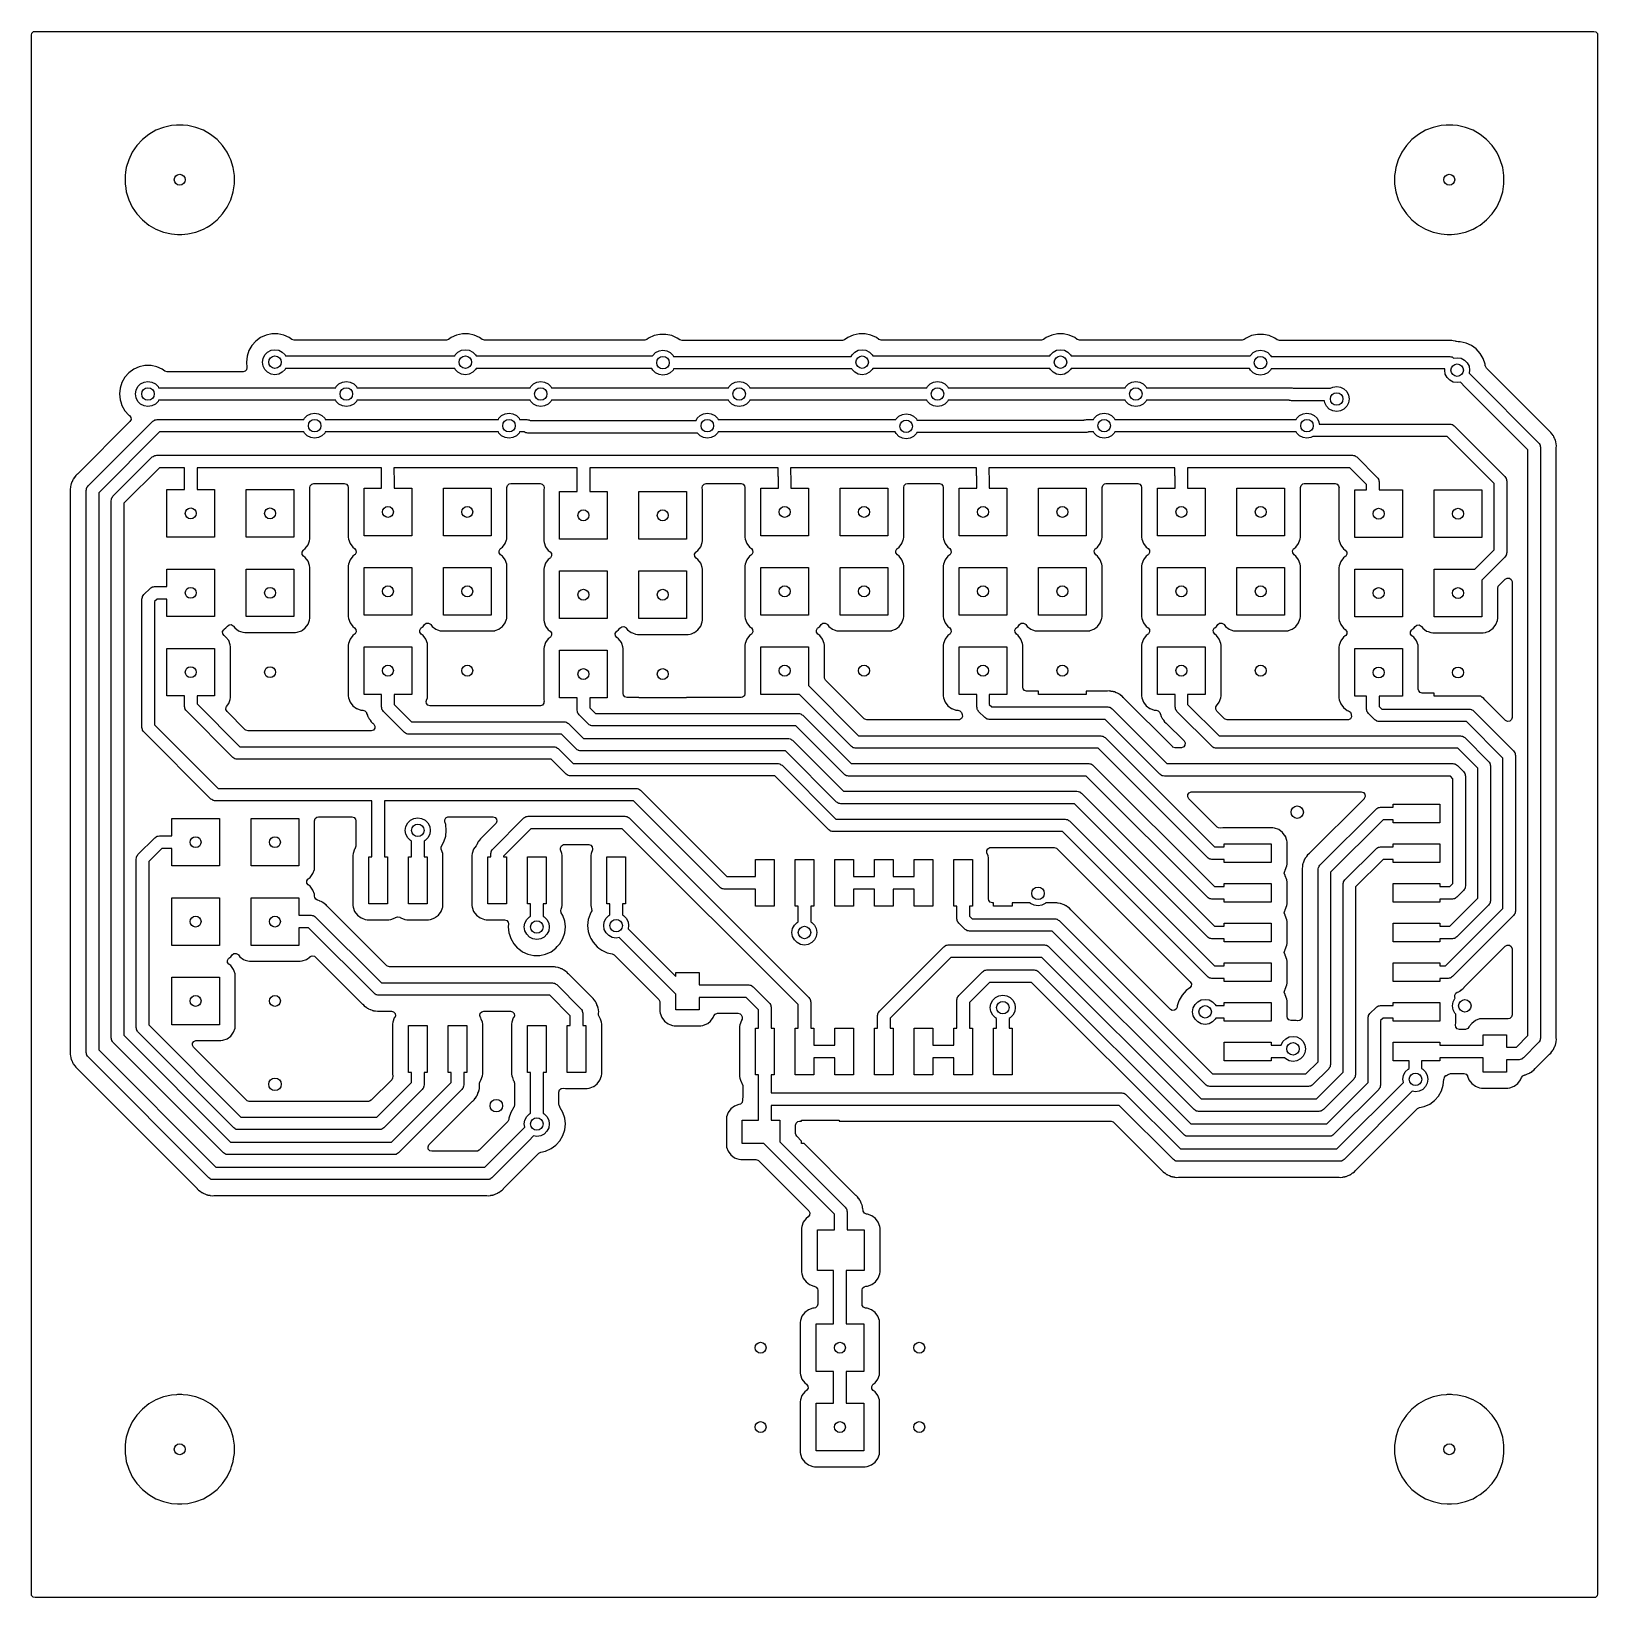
# Model space of a CAD drawing. Extents: x 4.21 to 6.19, y -6.99 to -5.01.
import ezdxf

# ---------------------------------------------------------------- set-up
doc = ezdxf.new("R2010")
doc.units = 0
doc.header["$MEASUREMENT"] = 0
doc.layers.add('BLACK', color=7, linetype='CONTINUOUS')

msp = doc.modelspace()

# ---------------------------------------------------------------- linework, layer by layer
at = {"layer": 'BLACK', "linetype": 'CONTINUOUS'}
for p, q in [((4.2138, -5.0153), (4.2159, -5.0134)), ((4.2159, -5.0134), (4.2179, -5.013)), ((4.2179, -5.013), (6.1821, -5.013)), ((6.1821, -5.013), (6.1847, -5.0138)), ((6.1847, -5.0138), (6.1866, -5.0159)), ((4.213, -5.0179), (4.2138, -5.0153)), ((4.213, -5.2052), (4.213, -5.0179)), ((6.1866, -5.0159), (6.187, -5.0179)), ((6.187, -5.0179), (6.187, -6.9821)), ((4.3897, -5.1317), (4.3796, -5.134)), ((4.3959, -5.1312), (4.3897, -5.1317)), ((4.3974, -5.1311), (4.3959, -5.1312)), ((4.4026, -5.1311), (4.3974, -5.1311)), ((4.4045, -5.1312), (4.4026, -5.1311)), ((4.4103, -5.1317), (4.4045, -5.1312)), ((4.4204, -5.134), (4.4103, -5.1317)), ((5.9897, -5.1317), (5.9796, -5.134)), ((5.9959, -5.1312), (5.9897, -5.1317)), ((5.9974, -5.1311), (5.9959, -5.1312)), ((6.0026, -5.1311), (5.9974, -5.1311)), ((6.0045, -5.1312), (6.0026, -5.1311)), ((6.0103, -5.1317), (6.0045, -5.1312)), ((6.0204, -5.134), (6.0103, -5.1317)), ((4.353, -5.1493), (4.346, -5.1569)), ((4.3611, -5.1429), (4.353, -5.1493)), ((4.37, -5.1377), (4.3611, -5.1429)), ((4.3796, -5.134), (4.37, -5.1377)), ((4.37, -5.1377), (4.37, -5.1377)), ((4.3796, -5.134), (4.3796, -5.134)), ((4.43, -5.1377), (4.4204, -5.134)), ((4.4204, -5.134), (4.4204, -5.134)), ((4.4389, -5.1429), (4.43, -5.1377)), ((4.43, -5.1377), (4.43, -5.1377)), ((4.447, -5.1493), (4.4389, -5.1429)), ((4.4389, -5.1429), (4.4389, -5.1429)), ((4.4389, -5.1429), (4.4389, -5.1429)), ((4.454, -5.1569), (4.447, -5.1493)), ((5.953, -5.1493), (5.946, -5.1569)), ((5.9611, -5.1429), (5.953, -5.1493)), ((5.97, -5.1377), (5.9611, -5.1429)), ((5.9796, -5.134), (5.97, -5.1377)), ((5.97, -5.1377), (5.97, -5.1377)), ((5.9796, -5.134), (5.9796, -5.134)), ((6.03, -5.1377), (6.0204, -5.134)), ((6.0204, -5.134), (6.0204, -5.134)), ((6.0389, -5.1429), (6.03, -5.1377)), ((6.03, -5.1377), (6.03, -5.1377)), ((6.047, -5.1493), (6.0389, -5.1429)), ((6.0389, -5.1429), (6.0389, -5.1429)), ((6.0389, -5.1429), (6.0389, -5.1429)), ((6.054, -5.1569), (6.047, -5.1493)), ((4.3401, -5.1654), (4.3357, -5.1748)), ((4.346, -5.1569), (4.3401, -5.1654)), ((4.3401, -5.1654), (4.3401, -5.1654)), ((4.346, -5.1569), (4.346, -5.1569)), ((4.4599, -5.1654), (4.454, -5.1569)), ((4.454, -5.1569), (4.454, -5.1569)), ((4.4624, -5.1708), (4.4599, -5.1654)), ((4.4599, -5.1654), (4.4599, -5.1654)), ((4.4599, -5.1654), (4.4599, -5.1654)), ((4.4643, -5.1748), (4.4624, -5.1708)), ((5.9401, -5.1654), (5.9357, -5.1748)), ((5.946, -5.1569), (5.9401, -5.1654)), ((5.9401, -5.1654), (5.9401, -5.1654)), ((5.946, -5.1569), (5.946, -5.1569)), ((6.0599, -5.1654), (6.054, -5.1569)), ((6.054, -5.1569), (6.054, -5.1569)), ((6.0624, -5.1708), (6.0599, -5.1654)), ((6.0599, -5.1654), (6.0599, -5.1654)), ((6.0599, -5.1654), (6.0599, -5.1654)), ((6.0643, -5.1748), (6.0624, -5.1708)), ((4.3318, -5.1903), (4.3311, -5.1948)), ((4.3326, -5.1846), (4.3318, -5.1903)), ((4.3357, -5.1748), (4.3326, -5.1846)), ((4.3357, -5.1748), (4.3357, -5.1748)), ((4.4674, -5.1846), (4.4643, -5.1748)), ((4.4643, -5.1748), (4.4643, -5.1748)), ((4.4689, -5.1948), (4.4674, -5.1846)), ((4.4674, -5.1846), (4.4674, -5.1846)), ((4.4674, -5.1846), (4.4674, -5.1846)), ((5.9318, -5.1903), (5.9311, -5.1948)), ((5.9326, -5.1846), (5.9318, -5.1903)), ((5.9357, -5.1748), (5.9326, -5.1846)), ((5.9357, -5.1748), (5.9357, -5.1748)), ((6.0674, -5.1846), (6.0643, -5.1748)), ((6.0643, -5.1748), (6.0643, -5.1748)), ((6.0689, -5.1948), (6.0674, -5.1846)), ((6.0674, -5.1846), (6.0674, -5.1846)), ((6.0674, -5.1846), (6.0674, -5.1846)), ((4.213, -6.3017), (4.213, -5.2052)), ((4.3311, -5.1948), (4.3311, -5.2052)), ((4.3311, -5.2052), (4.3319, -5.2108)), ((4.3319, -5.2108), (4.3326, -5.2154)), ((4.4674, -5.2154), (4.4689, -5.2052)), ((4.4689, -5.2052), (4.4689, -5.1948)), ((5.9311, -5.1948), (5.9311, -5.2052)), ((5.9311, -5.2052), (5.9319, -5.2108)), ((5.9319, -5.2108), (5.9326, -5.2154)), ((6.0674, -5.2154), (6.0689, -5.2052)), ((6.0689, -5.2052), (6.0689, -5.1948)), ((4.3326, -5.2154), (4.3357, -5.2252)), ((4.3357, -5.2252), (4.3357, -5.2252)), ((4.3357, -5.2252), (4.3401, -5.2346)), ((4.4599, -5.2346), (4.4643, -5.2252)), ((4.4643, -5.2252), (4.4674, -5.2154)), ((5.9326, -5.2154), (5.9357, -5.2252)), ((5.9357, -5.2252), (5.9357, -5.2252)), ((5.9357, -5.2252), (5.9401, -5.2346)), ((6.0599, -5.2346), (6.0643, -5.2252)), ((6.0643, -5.2252), (6.0674, -5.2154)), ((4.3401, -5.2346), (4.3401, -5.2346)), ((4.3401, -5.2346), (4.346, -5.2431)), ((4.346, -5.2431), (4.346, -5.2431)), ((4.346, -5.2431), (4.353, -5.2507)), ((4.353, -5.2507), (4.3611, -5.2571)), ((4.4389, -5.2571), (4.447, -5.2507)), ((4.447, -5.2507), (4.454, -5.2431)), ((4.454, -5.2431), (4.4599, -5.2346)), ((5.9401, -5.2346), (5.9401, -5.2346)), ((5.9401, -5.2346), (5.946, -5.2431)), ((5.946, -5.2431), (5.946, -5.2431)), ((5.946, -5.2431), (5.953, -5.2507)), ((5.953, -5.2507), (5.9611, -5.2571)), ((6.0389, -5.2571), (6.047, -5.2507)), ((6.047, -5.2507), (6.054, -5.2431)), ((6.054, -5.2431), (6.0599, -5.2346)), ((4.3611, -5.2571), (4.3611, -5.2571)), ((4.3611, -5.2571), (4.37, -5.2623)), ((4.37, -5.2623), (4.37, -5.2623)), ((4.37, -5.2623), (4.37, -5.2623)), ((4.37, -5.2623), (4.3796, -5.266)), ((4.3796, -5.266), (4.3897, -5.2683)), ((4.3897, -5.2683), (4.3974, -5.2689)), ((4.3974, -5.2689), (4.3974, -5.2689)), ((4.3974, -5.2689), (4.4026, -5.2689)), ((4.4026, -5.2689), (4.4103, -5.2683)), ((4.4026, -5.2689), (4.4026, -5.2689)), ((4.4103, -5.2683), (4.4204, -5.266)), ((4.4204, -5.266), (4.43, -5.2623)), ((4.43, -5.2623), (4.4345, -5.2597)), ((4.43, -5.2623), (4.43, -5.2623)), ((4.43, -5.2623), (4.43, -5.2623)), ((4.4345, -5.2597), (4.4389, -5.2571)), ((5.9611, -5.2571), (5.9611, -5.2571)), ((5.9611, -5.2571), (5.97, -5.2623)), ((5.97, -5.2623), (5.97, -5.2623)), ((5.97, -5.2623), (5.97, -5.2623)), ((5.97, -5.2623), (5.9796, -5.266)), ((5.9796, -5.266), (5.9897, -5.2683)), ((5.9897, -5.2683), (5.9974, -5.2689)), ((5.9974, -5.2689), (5.9974, -5.2689)), ((5.9974, -5.2689), (6.0026, -5.2689)), ((6.0026, -5.2689), (6.0103, -5.2683)), ((6.0026, -5.2689), (6.0026, -5.2689)), ((6.0103, -5.2683), (6.0204, -5.266)), ((6.0204, -5.266), (6.03, -5.2623)), ((6.03, -5.2623), (6.0345, -5.2597)), ((6.03, -5.2623), (6.03, -5.2623)), ((6.03, -5.2623), (6.03, -5.2623)), ((6.0345, -5.2597), (6.0389, -5.2571)), ((4.4909, -5.4089), (4.4871, -5.4154)), ((4.4959, -5.4033), (4.4909, -5.4089)), ((4.4909, -5.4089), (4.4909, -5.4089)), ((4.502, -5.3989), (4.4959, -5.4033)), ((4.5089, -5.3958), (4.502, -5.3989)), ((4.5162, -5.3942), (4.5089, -5.3958)), ((4.5238, -5.3942), (4.5162, -5.3942)), ((4.5311, -5.3958), (4.5238, -5.3942)), ((4.538, -5.3989), (4.5311, -5.3958)), ((4.5412, -5.4012), (4.538, -5.3989)), ((4.5414, -5.4013), (4.5412, -5.4012)), ((4.5441, -5.4021), (4.5414, -5.4013)), ((4.7359, -5.4021), (4.5441, -5.4021)), ((4.7362, -5.4021), (4.7359, -5.4021)), ((4.7388, -5.4012), (4.7362, -5.4021)), ((4.742, -5.3989), (4.7388, -5.4012)), ((4.7489, -5.3958), (4.742, -5.3989)), ((4.7562, -5.3942), (4.7489, -5.3958)), ((4.7638, -5.3942), (4.7562, -5.3942)), ((4.7711, -5.3958), (4.7638, -5.3942)), ((4.778, -5.3989), (4.7711, -5.3958)), ((4.7812, -5.4012), (4.778, -5.3989)), ((4.7814, -5.4013), (4.7812, -5.4012)), ((4.7841, -5.4021), (4.7814, -5.4013)), ((4.9858, -5.4021), (4.7841, -5.4021)), ((4.9861, -5.4021), (4.9858, -5.4021)), ((4.9887, -5.4012), (4.9861, -5.4021)), ((4.991, -5.3995), (4.9887, -5.4012)), ((4.9979, -5.3964), (4.991, -5.3995)), ((5.0052, -5.3949), (4.9979, -5.3964)), ((5.0128, -5.3949), (5.0052, -5.3949)), ((5.0201, -5.3964), (5.0128, -5.3949)), ((5.027, -5.3995), (5.0201, -5.3964)), ((5.0302, -5.4018), (5.027, -5.3995)), ((5.0304, -5.4019), (5.0302, -5.4018)), ((5.0331, -5.4027), (5.0304, -5.4019)), ((5.2351, -5.4027), (5.0331, -5.4027)), ((5.2353, -5.4027), (5.2351, -5.4027)), ((5.238, -5.4018), (5.2353, -5.4027)), ((5.242, -5.3989), (5.238, -5.4018)), ((5.2489, -5.3958), (5.242, -5.3989)), ((5.2562, -5.3942), (5.2489, -5.3958)), ((5.2638, -5.3942), (5.2562, -5.3942)), ((5.2711, -5.3958), (5.2638, -5.3942)), ((5.278, -5.3989), (5.2711, -5.3958)), ((5.2812, -5.4012), (5.278, -5.3989)), ((5.2814, -5.4013), (5.2812, -5.4012)), ((5.2841, -5.4021), (5.2814, -5.4013)), ((5.4859, -5.4021), (5.2841, -5.4021)), ((5.4862, -5.4021), (5.4859, -5.4021)), ((5.4888, -5.4012), (5.4862, -5.4021)), ((5.492, -5.3989), (5.4888, -5.4012)), ((5.4989, -5.3958), (5.492, -5.3989)), ((5.5062, -5.3942), (5.4989, -5.3958)), ((5.5138, -5.3942), (5.5062, -5.3942)), ((5.5211, -5.3958), (5.5138, -5.3942)), ((5.528, -5.3989), (5.5211, -5.3958)), ((5.5312, -5.4012), (5.528, -5.3989)), ((5.5314, -5.4013), (5.5312, -5.4012)), ((5.5341, -5.4021), (5.5314, -5.4013)), ((5.7388, -5.4021), (5.5341, -5.4021)), ((5.7391, -5.4021), (5.7388, -5.4021)), ((5.7417, -5.4012), (5.7391, -5.4021)), ((5.744, -5.3995), (5.7417, -5.4012)), ((5.7509, -5.3964), (5.744, -5.3995)), ((5.7582, -5.3949), (5.7509, -5.3964)), ((5.7658, -5.3949), (5.7582, -5.3949)), ((5.7731, -5.3964), (5.7658, -5.3949)), ((5.78, -5.3995), (5.7731, -5.3964)), ((5.7832, -5.4018), (5.78, -5.3995)), ((5.7834, -5.4019), (5.7832, -5.4018)), ((5.7861, -5.4027), (5.7834, -5.4019)), ((5.9996, -5.4027), (5.7861, -5.4027)), ((5.9999, -5.4027), (5.9996, -5.4027)), ((6.0003, -5.4027), (5.9999, -5.4027)), ((6.0023, -5.4026), (6.0003, -5.4027)), ((6.0031, -5.4027), (6.0023, -5.4026)), ((6.0023, -5.4026), (6.0023, -5.4026)), ((6.0047, -5.403), (6.0031, -5.4027)), ((6.005, -5.4031), (6.0047, -5.403)), ((6.0074, -5.4033), (6.005, -5.4031)), ((6.0077, -5.4035), (6.0074, -5.4033)), ((6.0074, -5.4033), (6.0074, -5.4033)), ((6.0074, -5.4033), (6.0074, -5.4033)), ((6.0074, -5.4033), (6.0074, -5.4033)), ((6.0086, -5.4037), (6.0077, -5.4035)), ((6.009, -5.4038), (6.0086, -5.4037)), ((6.0093, -5.4039), (6.009, -5.4038)), ((6.009, -5.4038), (6.009, -5.4038)), ((6.009, -5.4038), (6.009, -5.4038)), ((6.011, -5.4042), (6.0093, -5.4039)), ((6.0093, -5.4039), (6.0093, -5.4039)), ((6.0138, -5.4042), (6.011, -5.4042)), ((6.0211, -5.4058), (6.0138, -5.4042)), ((6.028, -5.4089), (6.0211, -5.4058)), ((6.0341, -5.4133), (6.028, -5.4089)), ((4.4848, -5.4225), (4.484, -5.43)), ((4.4871, -5.4154), (4.4848, -5.4225)), ((4.4871, -5.4154), (4.4871, -5.4154)), ((4.5043, -5.43), (4.505, -5.4251)), ((4.505, -5.4251), (4.5073, -5.4207)), ((4.5073, -5.4207), (4.5107, -5.4173)), ((4.5107, -5.4173), (4.5151, -5.415)), ((4.5151, -5.415), (4.52, -5.4143)), ((4.52, -5.4143), (4.5249, -5.415)), ((4.5249, -5.415), (4.5293, -5.4173)), ((4.5293, -5.4173), (4.5327, -5.4207)), ((4.5327, -5.4207), (4.5334, -5.4221)), ((4.5334, -5.4221), (4.7466, -5.4221)), ((4.7466, -5.4221), (4.7473, -5.4207)), ((4.7473, -5.4207), (4.7507, -5.4173)), ((4.7507, -5.4173), (4.7551, -5.415)), ((4.7551, -5.415), (4.76, -5.4143)), ((4.76, -5.4143), (4.7649, -5.415)), ((4.7649, -5.415), (4.7693, -5.4173)), ((4.7693, -5.4173), (4.7727, -5.4207)), ((4.7727, -5.4207), (4.7734, -5.4221)), ((4.7734, -5.4221), (4.9959, -5.4221)), ((4.9959, -5.4221), (4.9963, -5.4214)), ((4.9963, -5.4214), (4.9997, -5.4179)), ((4.9997, -5.4179), (5.0041, -5.4157)), ((5.0041, -5.4157), (5.009, -5.4149)), ((5.009, -5.4149), (5.0139, -5.4157)), ((5.0139, -5.4157), (5.0183, -5.4179)), ((5.0183, -5.4179), (5.0217, -5.4214)), ((5.0217, -5.4214), (5.0224, -5.4228)), ((5.0224, -5.4228), (5.2462, -5.4228)), ((5.2462, -5.4228), (5.2473, -5.4207)), ((5.2473, -5.4207), (5.2507, -5.4173)), ((5.2507, -5.4173), (5.2551, -5.415)), ((5.2551, -5.415), (5.26, -5.4143)), ((5.26, -5.4143), (5.2649, -5.415)), ((5.2649, -5.415), (5.2693, -5.4173)), ((5.2693, -5.4173), (5.2727, -5.4207)), ((5.2727, -5.4207), (5.2734, -5.4221)), ((5.2734, -5.4221), (5.4966, -5.4221)), ((5.4966, -5.4221), (5.4973, -5.4207)), ((5.4973, -5.4207), (5.5007, -5.4173)), ((5.5007, -5.4173), (5.5051, -5.415)), ((5.5051, -5.415), (5.51, -5.4143)), ((5.51, -5.4143), (5.5149, -5.415)), ((5.5149, -5.415), (5.5193, -5.4173)), ((5.5193, -5.4173), (5.5227, -5.4207)), ((5.5227, -5.4207), (5.5234, -5.4221)), ((5.5234, -5.4221), (5.7489, -5.4221)), ((5.7489, -5.4221), (5.7493, -5.4214)), ((5.7493, -5.4214), (5.7527, -5.4179)), ((5.7527, -5.4179), (5.7571, -5.4157)), ((5.7571, -5.4157), (5.762, -5.4149)), ((5.762, -5.4149), (5.7669, -5.4157)), ((5.7669, -5.4157), (5.7713, -5.4179)), ((5.7713, -5.4179), (5.7747, -5.4214)), ((5.7747, -5.4214), (5.7754, -5.4228)), ((5.7754, -5.4228), (5.7843, -5.4228)), ((5.7843, -5.4228), (6.0006, -5.4228)), ((6.0006, -5.4228), (6.0019, -5.423)), ((6.0019, -5.423), (6.0032, -5.4232)), ((6.0032, -5.4232), (6.0036, -5.4234)), ((6.0036, -5.4234), (6.004, -5.4235)), ((6.004, -5.4235), (6.0051, -5.4244)), ((6.0051, -5.4244), (6.0059, -5.4249)), ((6.0059, -5.4249), (6.01, -5.4243)), ((6.01, -5.4243), (6.0149, -5.425)), ((6.0149, -5.425), (6.0193, -5.4273)), ((6.0193, -5.4273), (6.0227, -5.4307)), ((6.0391, -5.4189), (6.0341, -5.4133)), ((6.0429, -5.4254), (6.0391, -5.4189)), ((6.0391, -5.4189), (6.0391, -5.4189)), ((6.0391, -5.4189), (6.0391, -5.4189)), ((6.0452, -5.4325), (6.0429, -5.4254)), ((4.3359, -5.4433), (4.3309, -5.4489)), ((4.342, -5.4389), (4.3359, -5.4433)), ((4.3489, -5.4358), (4.342, -5.4389)), ((4.3562, -5.4342), (4.3489, -5.4358)), ((4.3638, -5.4342), (4.3562, -5.4342)), ((4.3711, -5.4358), (4.3638, -5.4342)), ((4.378, -5.4389), (4.3711, -5.4358)), ((4.3812, -5.4412), (4.378, -5.4389)), ((4.3814, -5.4413), (4.3812, -5.4412)), ((4.3841, -5.4421), (4.3814, -5.4413)), ((4.4798, -5.4421), (4.3841, -5.4421)), ((4.4823, -5.4414), (4.4798, -5.4421)), ((4.4842, -5.4394), (4.4823, -5.4414)), ((4.484, -5.43), (4.4847, -5.4366)), ((4.4847, -5.4366), (4.4842, -5.4394)), ((4.505, -5.4349), (4.5043, -5.43)), ((4.5073, -5.4393), (4.505, -5.4349)), ((4.5107, -5.4427), (4.5073, -5.4393)), ((4.5151, -5.445), (4.5107, -5.4427)), ((4.52, -5.4457), (4.5151, -5.445)), ((4.5249, -5.445), (4.52, -5.4457)), ((4.5293, -5.4427), (4.5249, -5.445)), ((4.5327, -5.4393), (4.5293, -5.4427)), ((4.5334, -5.4379), (4.5327, -5.4393)), ((4.7466, -5.4379), (4.5334, -5.4379)), ((4.7473, -5.4393), (4.7466, -5.4379)), ((4.7507, -5.4427), (4.7473, -5.4393)), ((4.7551, -5.445), (4.7507, -5.4427)), ((4.76, -5.4457), (4.7551, -5.445)), ((4.7649, -5.445), (4.76, -5.4457)), ((4.7693, -5.4427), (4.7649, -5.445)), ((4.7727, -5.4393), (4.7693, -5.4427)), ((4.7734, -5.4379), (4.7727, -5.4393)), ((4.9952, -5.4379), (4.7734, -5.4379)), ((4.9963, -5.4399), (4.9952, -5.4379)), ((4.9997, -5.4434), (4.9963, -5.4399)), ((5.0041, -5.4456), (4.9997, -5.4434)), ((5.009, -5.4464), (5.0041, -5.4456)), ((5.0139, -5.4456), (5.009, -5.4464)), ((5.0183, -5.4434), (5.0139, -5.4456)), ((5.0217, -5.4399), (5.0183, -5.4434)), ((5.0224, -5.4385), (5.0217, -5.4399)), ((5.2469, -5.4385), (5.0224, -5.4385)), ((5.2473, -5.4393), (5.2469, -5.4385)), ((5.2507, -5.4427), (5.2473, -5.4393)), ((5.2551, -5.445), (5.2507, -5.4427)), ((5.26, -5.4457), (5.2551, -5.445)), ((5.2649, -5.445), (5.26, -5.4457)), ((5.2693, -5.4427), (5.2649, -5.445)), ((5.2727, -5.4393), (5.2693, -5.4427)), ((5.2734, -5.4379), (5.2727, -5.4393)), ((5.4966, -5.4379), (5.2734, -5.4379)), ((5.4973, -5.4393), (5.4966, -5.4379)), ((5.5007, -5.4427), (5.4973, -5.4393)), ((5.5051, -5.445), (5.5007, -5.4427)), ((5.51, -5.4457), (5.5051, -5.445)), ((5.5149, -5.445), (5.51, -5.4457)), ((5.5193, -5.4427), (5.5149, -5.445)), ((5.5227, -5.4393), (5.5193, -5.4427)), ((5.5234, -5.4379), (5.5227, -5.4393)), ((5.7482, -5.4379), (5.5234, -5.4379)), ((5.7493, -5.4399), (5.7482, -5.4379)), ((5.7527, -5.4434), (5.7493, -5.4399)), ((5.7571, -5.4456), (5.7527, -5.4434)), ((5.762, -5.4464), (5.7571, -5.4456)), ((5.7669, -5.4456), (5.762, -5.4464)), ((5.7713, -5.4434), (5.7669, -5.4456)), ((5.7747, -5.4399), (5.7713, -5.4434)), ((5.7754, -5.4385), (5.7747, -5.4399)), ((5.7843, -5.4385), (5.7754, -5.4385)), ((5.9945, -5.4385), (5.7843, -5.4385)), ((5.9943, -5.44), (5.9945, -5.4385)), ((5.995, -5.4449), (5.9943, -5.44)), ((5.9973, -5.4493), (5.995, -5.4449)), ((6.0227, -5.4307), (6.025, -5.4351)), ((6.025, -5.4351), (6.0257, -5.44)), ((6.0257, -5.44), (6.0251, -5.444)), ((6.0251, -5.444), (6.0313, -5.4502)), ((6.0454, -5.4344), (6.0452, -5.4325)), ((6.0452, -5.4325), (6.0452, -5.4325)), ((6.0455, -5.4349), (6.0454, -5.4344)), ((6.0468, -5.4374), (6.0455, -5.4349)), ((6.126, -5.5166), (6.0468, -5.4374)), ((4.3248, -5.4625), (4.324, -5.47)), ((4.3271, -5.4554), (4.3248, -5.4625)), ((4.3309, -5.4489), (4.3271, -5.4554)), ((4.3271, -5.4554), (4.3271, -5.4554)), ((4.3309, -5.4489), (4.3309, -5.4489)), ((4.3443, -5.47), (4.345, -5.4651)), ((4.345, -5.4651), (4.3473, -5.4607)), ((4.3473, -5.4607), (4.3507, -5.4573)), ((4.3507, -5.4573), (4.3551, -5.455)), ((4.3551, -5.455), (4.36, -5.4543)), ((4.36, -5.4543), (4.3649, -5.455)), ((4.3649, -5.455), (4.3693, -5.4573)), ((4.3693, -5.4573), (4.3727, -5.4607)), ((4.3727, -5.4607), (4.3734, -5.4621)), ((4.3734, -5.4621), (4.5966, -5.4621)), ((4.5966, -5.4621), (4.5973, -5.4607)), ((4.5973, -5.4607), (4.6007, -5.4573)), ((4.6007, -5.4573), (4.6051, -5.455)), ((4.6051, -5.455), (4.61, -5.4543)), ((4.61, -5.4543), (4.6149, -5.455)), ((4.6149, -5.455), (4.6193, -5.4573)), ((4.6193, -5.4573), (4.6227, -5.4607)), ((4.6227, -5.4607), (4.6234, -5.4621)), ((4.6234, -5.4621), (4.8416, -5.4621)), ((4.8416, -5.4621), (4.8423, -5.4607)), ((4.8423, -5.4607), (4.8457, -5.4573)), ((4.8457, -5.4573), (4.8501, -5.455)), ((4.8501, -5.455), (4.855, -5.4543)), ((4.855, -5.4543), (4.8599, -5.455)), ((4.8599, -5.455), (4.8643, -5.4573)), ((4.8643, -5.4573), (4.8677, -5.4607)), ((4.8677, -5.4607), (4.8684, -5.4621)), ((4.8684, -5.4621), (4.8773, -5.4621)), ((4.8773, -5.4621), (4.8773, -5.4621)), ((4.8773, -5.4621), (5.0827, -5.4621)), ((5.0827, -5.4621), (5.0916, -5.4621)), ((5.0916, -5.4621), (5.0923, -5.4607)), ((5.0923, -5.4607), (5.0957, -5.4573)), ((5.0957, -5.4573), (5.1001, -5.455)), ((5.1001, -5.455), (5.105, -5.4543)), ((5.105, -5.4543), (5.1099, -5.455)), ((5.1099, -5.455), (5.1143, -5.4573)), ((5.1143, -5.4573), (5.1177, -5.4607)), ((5.1177, -5.4607), (5.1184, -5.4621)), ((5.1184, -5.4621), (5.3327, -5.4621)), ((5.3327, -5.4621), (5.3416, -5.4621)), ((5.3416, -5.4621), (5.3423, -5.4607)), ((5.3423, -5.4607), (5.3457, -5.4573)), ((5.3457, -5.4573), (5.3501, -5.455)), ((5.3501, -5.455), (5.355, -5.4543)), ((5.355, -5.4543), (5.3599, -5.455)), ((5.3599, -5.455), (5.3643, -5.4573)), ((5.3643, -5.4573), (5.3677, -5.4607)), ((5.3677, -5.4607), (5.3684, -5.4621)), ((5.3684, -5.4621), (5.5383, -5.4621)), ((5.5383, -5.4621), (5.5383, -5.4621)), ((5.5383, -5.4621), (5.5827, -5.4621)), ((5.5827, -5.4621), (5.5916, -5.4621)), ((5.5916, -5.4621), (5.5923, -5.4607)), ((5.5923, -5.4607), (5.5957, -5.4573)), ((5.5957, -5.4573), (5.6001, -5.455)), ((5.6001, -5.455), (5.605, -5.4543)), ((5.605, -5.4543), (5.6099, -5.455)), ((5.6099, -5.455), (5.6143, -5.4573)), ((5.6143, -5.4573), (5.6177, -5.4607)), ((5.6177, -5.4607), (5.6184, -5.4621)), ((5.6184, -5.4621), (5.8005, -5.4621)), ((5.8005, -5.4621), (5.8018, -5.4624)), ((5.8018, -5.4624), (5.8031, -5.4626)), ((5.8031, -5.4626), (5.8034, -5.4628)), ((5.8034, -5.4628), (5.8504, -5.4628)), ((5.8504, -5.4628), (5.8532, -5.4613)), ((5.8532, -5.4613), (5.8581, -5.4605)), ((5.8581, -5.4605), (5.863, -5.4613)), ((5.863, -5.4613), (5.8673, -5.4635)), ((5.8673, -5.4635), (5.8708, -5.467)), ((5.8708, -5.467), (5.8731, -5.4714)), ((6.0007, -5.4527), (5.9973, -5.4493)), ((6.0051, -5.455), (6.0007, -5.4527)), ((6.01, -5.4557), (6.0051, -5.455)), ((6.014, -5.4551), (6.01, -5.4557)), ((6.0202, -5.4613), (6.014, -5.4551)), ((6.0991, -5.5403), (6.0202, -5.4613)), ((6.0313, -5.4502), (6.1126, -5.5314)), ((4.324, -5.47), (4.3248, -5.4775)), ((4.3248, -5.4775), (4.3256, -5.4799)), ((4.3256, -5.4799), (4.3271, -5.4846)), ((4.3271, -5.4846), (4.3271, -5.4846)), ((4.3271, -5.4846), (4.3309, -5.4911)), ((4.345, -5.4749), (4.3443, -5.47)), ((4.3473, -5.4793), (4.345, -5.4749)), ((4.3507, -5.4827), (4.3473, -5.4793)), ((4.3551, -5.485), (4.3507, -5.4827)), ((4.36, -5.4857), (4.3551, -5.485)), ((4.3649, -5.485), (4.36, -5.4857)), ((4.3693, -5.4827), (4.3649, -5.485)), ((4.3727, -5.4793), (4.3693, -5.4827)), ((4.3734, -5.4779), (4.3727, -5.4793)), ((4.5966, -5.4779), (4.3734, -5.4779)), ((4.5973, -5.4793), (4.5966, -5.4779)), ((4.6007, -5.4827), (4.5973, -5.4793)), ((4.6051, -5.485), (4.6007, -5.4827)), ((4.61, -5.4857), (4.6051, -5.485)), ((4.6149, -5.485), (4.61, -5.4857)), ((4.6193, -5.4827), (4.6149, -5.485)), ((4.6227, -5.4793), (4.6193, -5.4827)), ((4.6234, -5.4779), (4.6227, -5.4793)), ((4.8416, -5.4779), (4.6234, -5.4779)), ((4.8423, -5.4793), (4.8416, -5.4779)), ((4.8457, -5.4827), (4.8423, -5.4793)), ((4.8501, -5.485), (4.8457, -5.4827)), ((4.855, -5.4857), (4.8501, -5.485)), ((4.8599, -5.485), (4.855, -5.4857)), ((4.8643, -5.4827), (4.8599, -5.485)), ((4.8677, -5.4793), (4.8643, -5.4827)), ((4.8684, -5.4779), (4.8677, -5.4793)), ((4.8773, -5.4779), (4.8684, -5.4779)), ((5.0827, -5.4779), (4.8773, -5.4779)), ((4.8773, -5.4779), (4.8773, -5.4779)), ((5.0916, -5.4779), (5.0827, -5.4779)), ((5.0923, -5.4793), (5.0916, -5.4779)), ((5.0957, -5.4827), (5.0923, -5.4793)), ((5.1001, -5.485), (5.0957, -5.4827)), ((5.105, -5.4857), (5.1001, -5.485)), ((5.1099, -5.485), (5.105, -5.4857)), ((5.1143, -5.4827), (5.1099, -5.485)), ((5.1177, -5.4793), (5.1143, -5.4827)), ((5.1184, -5.4779), (5.1177, -5.4793)), ((5.3327, -5.4779), (5.1184, -5.4779)), ((5.3416, -5.4779), (5.3327, -5.4779)), ((5.3423, -5.4793), (5.3416, -5.4779)), ((5.3457, -5.4827), (5.3423, -5.4793)), ((5.3501, -5.485), (5.3457, -5.4827)), ((5.355, -5.4857), (5.3501, -5.485)), ((5.3599, -5.485), (5.355, -5.4857)), ((5.3643, -5.4827), (5.3599, -5.485)), ((5.3677, -5.4793), (5.3643, -5.4827)), ((5.3684, -5.4779), (5.3677, -5.4793)), ((5.5383, -5.4779), (5.3684, -5.4779)), ((5.5827, -5.4779), (5.5383, -5.4779)), ((5.5383, -5.4779), (5.5383, -5.4779)), ((5.5916, -5.4779), (5.5827, -5.4779)), ((5.5923, -5.4793), (5.5916, -5.4779)), ((5.5957, -5.4827), (5.5923, -5.4793)), ((5.6001, -5.485), (5.5957, -5.4827)), ((5.605, -5.4857), (5.6001, -5.485)), ((5.6099, -5.485), (5.605, -5.4857)), ((5.6143, -5.4827), (5.6099, -5.485)), ((5.6177, -5.4793), (5.6143, -5.4827)), ((5.6184, -5.4779), (5.6177, -5.4793)), ((5.7982, -5.4779), (5.6184, -5.4779)), ((5.7985, -5.4781), (5.7982, -5.4779)), ((5.7998, -5.4782), (5.7985, -5.4781)), ((5.8011, -5.4785), (5.7998, -5.4782)), ((5.8427, -5.4785), (5.8011, -5.4785)), ((5.8431, -5.4811), (5.8427, -5.4785)), ((5.8453, -5.4855), (5.8431, -5.4811)), ((5.8488, -5.489), (5.8453, -5.4855)), ((5.8708, -5.4855), (5.8673, -5.489)), ((5.8731, -5.4811), (5.8708, -5.4855)), ((5.8731, -5.4714), (5.8738, -5.4763)), ((5.8738, -5.4763), (5.8731, -5.4811)), ((4.3372, -5.5048), (4.271, -5.571)), ((4.2844, -5.5859), (4.3659, -5.5044)), ((4.3309, -5.4911), (4.3309, -5.4911)), ((4.3309, -5.4911), (4.3359, -5.4967)), ((4.3359, -5.4967), (4.3359, -5.4967)), ((4.3359, -5.4967), (4.3367, -5.4972)), ((4.3367, -5.4972), (4.3384, -5.4995)), ((4.3373, -5.5047), (4.3372, -5.5048)), ((4.3386, -5.5022), (4.3373, -5.5047)), ((4.3384, -5.4995), (4.3386, -5.5022)), ((4.3659, -5.5044), (4.367, -5.5037)), ((4.367, -5.5037), (4.368, -5.5029)), ((4.368, -5.5029), (4.3685, -5.5028)), ((4.3685, -5.5028), (4.3689, -5.5026)), ((4.3689, -5.5026), (4.3702, -5.5024)), ((4.3702, -5.5024), (4.3715, -5.5021)), ((4.3715, -5.5021), (4.5566, -5.5021)), ((4.5566, -5.5021), (4.5573, -5.5007)), ((4.5573, -5.5007), (4.5607, -5.4973)), ((4.5607, -5.4973), (4.5651, -5.495)), ((4.5651, -5.495), (4.57, -5.4943)), ((4.57, -5.4943), (4.5749, -5.495)), ((4.5749, -5.495), (4.5793, -5.4973)), ((4.5793, -5.4973), (4.5827, -5.5007)), ((4.5827, -5.5007), (4.5834, -5.5021)), ((4.5834, -5.5021), (4.5923, -5.5021)), ((4.5923, -5.5021), (4.8016, -5.5021)), ((4.8016, -5.5021), (4.8023, -5.5007)), ((4.8023, -5.5007), (4.8057, -5.4973)), ((4.8057, -5.4973), (4.8101, -5.495)), ((4.8101, -5.495), (4.815, -5.4943)), ((4.815, -5.4943), (4.8199, -5.495)), ((4.8199, -5.495), (4.8243, -5.4973)), ((4.8243, -5.4973), (4.8277, -5.5007)), ((4.8277, -5.5007), (4.8284, -5.5021)), ((4.8284, -5.5021), (4.8373, -5.5021)), ((4.8373, -5.5021), (4.8386, -5.5024)), ((4.8386, -5.5024), (4.8399, -5.5026)), ((4.8399, -5.5026), (4.8403, -5.5028)), ((4.8403, -5.5028), (4.8407, -5.5029)), ((4.8407, -5.5029), (4.8416, -5.5036)), ((4.8416, -5.5036), (5.0508, -5.5036)), ((5.0508, -5.5036), (5.0523, -5.5007)), ((5.0523, -5.5007), (5.0557, -5.4973)), ((5.0557, -5.4973), (5.0601, -5.495)), ((5.0601, -5.495), (5.065, -5.4943)), ((5.065, -5.4943), (5.0699, -5.495)), ((5.0699, -5.495), (5.0743, -5.4973)), ((5.0743, -5.4973), (5.0777, -5.5007)), ((5.0777, -5.5007), (5.0784, -5.5021)), ((5.0784, -5.5021), (5.3026, -5.5021)), ((5.3026, -5.5021), (5.3029, -5.5015)), ((5.3029, -5.5015), (5.3064, -5.498)), ((5.3064, -5.498), (5.3108, -5.4958)), ((5.3108, -5.4958), (5.3156, -5.495)), ((5.3156, -5.495), (5.3205, -5.4958)), ((5.3205, -5.4958), (5.3249, -5.498)), ((5.3249, -5.498), (5.3284, -5.5015)), ((5.3284, -5.5015), (5.3291, -5.5029)), ((5.3291, -5.5029), (5.3379, -5.5029)), ((5.3379, -5.5029), (5.3384, -5.503)), ((5.3384, -5.503), (5.5392, -5.503)), ((5.5392, -5.503), (5.5393, -5.5029)), ((5.5393, -5.5029), (5.5397, -5.5028)), ((5.5397, -5.5028), (5.5401, -5.5026)), ((5.5401, -5.5026), (5.5414, -5.5024)), ((5.5414, -5.5024), (5.5427, -5.5021)), ((5.5427, -5.5021), (5.5516, -5.5021)), ((5.5516, -5.5021), (5.5523, -5.5007)), ((5.5523, -5.5007), (5.5557, -5.4973)), ((5.5557, -5.4973), (5.5601, -5.495)), ((5.5601, -5.495), (5.565, -5.4943)), ((5.565, -5.4943), (5.5699, -5.495)), ((5.5699, -5.495), (5.5743, -5.4973)), ((5.5743, -5.4973), (5.5777, -5.5007)), ((5.5777, -5.5007), (5.5784, -5.5021)), ((5.5784, -5.5021), (5.5873, -5.5021)), ((5.5873, -5.5021), (5.8072, -5.5021)), ((5.8072, -5.5021), (5.8079, -5.5007)), ((5.8079, -5.5007), (5.8114, -5.4973)), ((5.8114, -5.4973), (5.8158, -5.495)), ((5.8158, -5.495), (5.8206, -5.4943)), ((5.8206, -5.4943), (5.8255, -5.495)), ((5.8255, -5.495), (5.8299, -5.4973)), ((5.8299, -5.4973), (5.8334, -5.5007)), ((5.8334, -5.5007), (5.8356, -5.5051)), ((5.8356, -5.5051), (5.836, -5.5079)), ((5.8532, -5.4913), (5.8488, -5.489)), ((5.8581, -5.492), (5.8532, -5.4913)), ((5.863, -5.4913), (5.8581, -5.492)), ((5.8673, -5.489), (5.863, -5.4913)), ((4.3747, -5.5179), (4.2979, -5.5947)), ((4.5566, -5.5179), (4.3747, -5.5179)), ((4.5573, -5.5193), (4.5566, -5.5179)), ((4.5607, -5.5227), (4.5573, -5.5193)), ((4.5651, -5.525), (4.5607, -5.5227)), ((4.57, -5.5257), (4.5651, -5.525)), ((4.5749, -5.525), (4.57, -5.5257)), ((4.5793, -5.5227), (4.5749, -5.525)), ((4.5827, -5.5193), (4.5793, -5.5227)), ((4.5834, -5.5179), (4.5827, -5.5193)), ((4.5923, -5.5179), (4.5834, -5.5179)), ((4.8016, -5.5179), (4.5923, -5.5179)), ((4.8023, -5.5193), (4.8016, -5.5179)), ((4.8057, -5.5227), (4.8023, -5.5193)), ((4.8101, -5.525), (4.8057, -5.5227)), ((4.815, -5.5257), (4.8101, -5.525)), ((4.8199, -5.525), (4.815, -5.5257)), ((4.8243, -5.5227), (4.8199, -5.525)), ((4.8277, -5.5193), (4.8243, -5.5227)), ((4.8284, -5.5179), (4.8277, -5.5193)), ((4.8345, -5.5179), (4.8284, -5.5179)), ((4.8354, -5.5186), (4.8345, -5.5179)), ((4.8358, -5.5187), (4.8354, -5.5186)), ((4.8362, -5.5189), (4.8358, -5.5187)), ((4.8375, -5.5191), (4.8362, -5.5189)), ((4.8388, -5.5194), (4.8375, -5.5191)), ((5.0524, -5.5194), (4.8388, -5.5194)), ((5.0557, -5.5227), (5.0524, -5.5194)), ((5.0601, -5.525), (5.0557, -5.5227)), ((5.065, -5.5257), (5.0601, -5.525)), ((5.0699, -5.525), (5.065, -5.5257)), ((5.0743, -5.5227), (5.0699, -5.525)), ((5.0777, -5.5193), (5.0743, -5.5227)), ((5.0784, -5.5179), (5.0777, -5.5193)), ((5.3018, -5.5179), (5.0784, -5.5179)), ((5.3029, -5.52), (5.3018, -5.5179)), ((5.3064, -5.5235), (5.3029, -5.52)), ((5.3108, -5.5257), (5.3064, -5.5235)), ((5.3156, -5.5265), (5.3108, -5.5257)), ((5.3205, -5.5257), (5.3156, -5.5265)), ((5.3249, -5.5235), (5.3205, -5.5257)), ((5.3284, -5.52), (5.3249, -5.5235)), ((5.3291, -5.5186), (5.3284, -5.52)), ((5.3375, -5.5186), (5.3291, -5.5186)), ((5.338, -5.5187), (5.3375, -5.5186)), ((5.5419, -5.5187), (5.338, -5.5187)), ((5.5432, -5.5184), (5.5419, -5.5187)), ((5.5445, -5.5183), (5.5432, -5.5184)), ((5.5448, -5.5181), (5.5445, -5.5183)), ((5.5453, -5.518), (5.5448, -5.5181)), ((5.5454, -5.5179), (5.5453, -5.518)), ((5.5516, -5.5179), (5.5454, -5.5179)), ((5.5523, -5.5193), (5.5516, -5.5179)), ((5.5557, -5.5227), (5.5523, -5.5193)), ((5.5601, -5.525), (5.5557, -5.5227)), ((5.565, -5.5257), (5.5601, -5.525)), ((5.5699, -5.525), (5.565, -5.5257)), ((5.5743, -5.5227), (5.5699, -5.525)), ((5.5777, -5.5193), (5.5743, -5.5227)), ((5.5784, -5.5179), (5.5777, -5.5193)), ((5.5873, -5.5179), (5.5784, -5.5179)), ((5.8072, -5.5179), (5.5873, -5.5179)), ((5.8079, -5.5193), (5.8072, -5.5179)), ((5.8114, -5.5227), (5.8079, -5.5193)), ((5.8158, -5.525), (5.8114, -5.5227)), ((5.8206, -5.5257), (5.8158, -5.525)), ((5.8255, -5.525), (5.8206, -5.5257)), ((5.8282, -5.5236), (5.8255, -5.525)), ((5.9973, -5.5236), (5.8282, -5.5236)), ((5.836, -5.5079), (6.0006, -5.5079)), ((6.0567, -5.583), (5.9973, -5.5236)), ((6.0006, -5.5079), (6.0019, -5.5082)), ((6.0019, -5.5082), (6.0032, -5.5083)), ((6.0032, -5.5083), (6.0036, -5.5085)), ((6.0036, -5.5085), (6.004, -5.5086)), ((6.004, -5.5086), (6.005, -5.5095)), ((6.005, -5.5095), (6.0061, -5.5102)), ((6.0061, -5.5102), (6.0702, -5.5742)), ((6.1262, -5.5168), (6.126, -5.5166)), ((6.128, -5.5184), (6.1262, -5.5168)), ((6.1294, -5.5203), (6.128, -5.5184)), ((6.128, -5.5184), (6.128, -5.5184)), ((6.1296, -5.5206), (6.1294, -5.5203)), ((6.1311, -5.5225), (6.1296, -5.5206)), ((6.1312, -5.5228), (6.1311, -5.5225)), ((6.1317, -5.5236), (6.1312, -5.5228)), ((6.1319, -5.524), (6.1317, -5.5236)), ((6.1327, -5.5262), (6.1319, -5.524)), ((6.1329, -5.5265), (6.1327, -5.5262)), ((6.1338, -5.5286), (6.1329, -5.5265)), ((6.0991, -6.2787), (6.0991, -5.5403)), ((6.1126, -5.5314), (6.1133, -5.5326)), ((6.1133, -5.5326), (6.1141, -5.5336)), ((6.1141, -5.5336), (6.1142, -5.534)), ((6.1142, -5.534), (6.1144, -5.5344)), ((6.1144, -5.5344), (6.1146, -5.5357)), ((6.1146, -5.5357), (6.1149, -5.537)), ((6.1149, -5.537), (6.1149, -6.282)), ((6.1339, -5.529), (6.1338, -5.5286)), ((6.1341, -5.5299), (6.1339, -5.529)), ((6.1343, -5.5303), (6.1341, -5.5299)), ((6.1346, -5.5327), (6.1343, -5.5303)), ((6.1343, -5.5303), (6.1343, -5.5303)), ((6.1343, -5.5303), (6.1343, -5.5303)), ((6.1346, -5.533), (6.1346, -5.5327)), ((6.1351, -5.5353), (6.1346, -5.533)), ((6.1349, -5.5377), (6.1351, -5.5353)), ((6.1349, -5.538), (6.1349, -5.5377)), ((6.1349, -6.281), (6.1349, -5.538)), ((4.3159, -5.5989), (4.3654, -5.5494)), ((4.3743, -5.5629), (4.3294, -5.6078)), ((4.3654, -5.5494), (4.3666, -5.5487)), ((4.3666, -5.5487), (4.3676, -5.5479)), ((4.3676, -5.5479), (4.368, -5.5478)), ((4.368, -5.5478), (4.3684, -5.5476)), ((4.3684, -5.5476), (4.3697, -5.5474)), ((4.3697, -5.5474), (4.371, -5.5471)), ((4.371, -5.5471), (4.413, -5.5471)), ((4.4061, -5.5629), (4.3743, -5.5629)), ((4.4061, -5.5906), (4.4061, -5.5629)), ((4.413, -5.5471), (4.662, -5.5471)), ((4.6541, -5.5629), (4.4218, -5.5629)), ((4.4218, -5.5629), (4.4218, -5.5906)), ((4.6541, -5.5726), (4.6541, -5.5629)), ((4.662, -5.5471), (4.91, -5.5471)), ((4.9009, -5.5629), (4.6699, -5.5629)), ((4.6699, -5.5629), (4.6699, -5.5711)), ((4.9009, -5.593), (4.9009, -5.5629)), ((4.91, -5.5471), (5.162, -5.5471)), ((5.1541, -5.5629), (4.9167, -5.5629)), ((4.9167, -5.5629), (4.9167, -5.593)), ((5.1541, -5.5726), (5.1541, -5.5629)), ((5.162, -5.5471), (5.412, -5.5471)), ((5.4041, -5.5629), (5.1699, -5.5629)), ((5.1699, -5.5629), (5.1699, -5.5711)), ((5.4041, -5.5726), (5.4041, -5.5629)), ((5.412, -5.5471), (5.662, -5.5471)), ((5.6541, -5.5629), (5.4199, -5.5629)), ((5.4199, -5.5629), (5.4199, -5.5711)), ((5.6541, -5.5726), (5.6541, -5.5629)), ((5.662, -5.5471), (5.878, -5.5471)), ((5.8747, -5.5629), (5.6699, -5.5629)), ((5.6699, -5.5629), (5.6699, -5.5711)), ((5.8958, -5.584), (5.8747, -5.5629)), ((5.878, -5.5471), (5.8793, -5.5474)), ((5.8793, -5.5474), (5.8806, -5.5476)), ((5.8806, -5.5476), (5.881, -5.5478)), ((5.881, -5.5478), (5.8814, -5.5479)), ((5.8814, -5.5479), (5.8824, -5.5487)), ((5.8824, -5.5487), (5.8836, -5.5494)), ((5.8836, -5.5494), (5.9093, -5.5751)), ((4.2627, -5.5847), (4.2624, -5.5871)), ((4.2629, -5.5844), (4.2627, -5.5847)), ((4.2631, -5.5835), (4.2629, -5.5844)), ((4.2632, -5.5831), (4.2631, -5.5835)), ((4.2642, -5.5809), (4.2632, -5.5831)), ((4.2632, -5.5831), (4.2632, -5.5831)), ((4.2643, -5.5806), (4.2642, -5.5809)), ((4.2651, -5.5784), (4.2643, -5.5806)), ((4.2653, -5.5781), (4.2651, -5.5784)), ((4.2658, -5.5773), (4.2653, -5.5781)), ((4.266, -5.5769), (4.2658, -5.5773)), ((4.2674, -5.575), (4.266, -5.5769)), ((4.266, -5.5769), (4.266, -5.5769)), ((4.2676, -5.5748), (4.2674, -5.575)), ((4.269, -5.5728), (4.2676, -5.5748)), ((4.2708, -5.5712), (4.269, -5.5728)), ((4.271, -5.571), (4.2708, -5.5712)), ((4.2837, -5.587), (4.2844, -5.5859)), ((4.5639, -5.5884), (4.5644, -5.5856)), ((4.5644, -5.5856), (4.5663, -5.5836)), ((4.5663, -5.5836), (4.5689, -5.5829)), ((4.5689, -5.5829), (4.6074, -5.5829)), ((4.6074, -5.5829), (4.6101, -5.5837)), ((4.6101, -5.5837), (4.6119, -5.5858)), ((4.6119, -5.5858), (4.6123, -5.5879)), ((4.6544, -5.5739), (4.6541, -5.5726)), ((4.6545, -5.5745), (4.6544, -5.5739)), ((4.6545, -5.5887), (4.6545, -5.5745)), ((4.6699, -5.5711), (4.6699, -5.5717)), ((4.6699, -5.5717), (4.6702, -5.573)), ((4.6702, -5.573), (4.6702, -5.5887)), ((4.8124, -5.5879), (4.8132, -5.5852)), ((4.8132, -5.5852), (4.8153, -5.5833)), ((4.8153, -5.5833), (4.8173, -5.5829)), ((4.8173, -5.5829), (4.8542, -5.5829)), ((4.8542, -5.5829), (4.8568, -5.5837)), ((4.8568, -5.5837), (4.8587, -5.5858)), ((4.8587, -5.5858), (4.8591, -5.5884)), ((5.0586, -5.5884), (5.059, -5.5856)), ((5.059, -5.5856), (5.061, -5.5836)), ((5.061, -5.5836), (5.0635, -5.5829)), ((5.0635, -5.5829), (5.1074, -5.5829)), ((5.1074, -5.5829), (5.1101, -5.5837)), ((5.1101, -5.5837), (5.1119, -5.5858)), ((5.1119, -5.5858), (5.1123, -5.5879)), ((5.1544, -5.5739), (5.1541, -5.5726)), ((5.1545, -5.5745), (5.1544, -5.5739)), ((5.1545, -5.5887), (5.1545, -5.5745)), ((5.1699, -5.5711), (5.1699, -5.5717)), ((5.1699, -5.5717), (5.1702, -5.573)), ((5.1702, -5.573), (5.1702, -5.5887)), ((5.3124, -5.5879), (5.3132, -5.5852)), ((5.3132, -5.5852), (5.3153, -5.5833)), ((5.3153, -5.5833), (5.3173, -5.5829)), ((5.3173, -5.5829), (5.3574, -5.5829)), ((5.3574, -5.5829), (5.3601, -5.5837)), ((5.3601, -5.5837), (5.3619, -5.5858)), ((5.3619, -5.5858), (5.3623, -5.5879)), ((5.4044, -5.5739), (5.4041, -5.5726)), ((5.4045, -5.5745), (5.4044, -5.5739)), ((5.4045, -5.5887), (5.4045, -5.5745)), ((5.4199, -5.5711), (5.4199, -5.5717)), ((5.4199, -5.5717), (5.4202, -5.573)), ((5.4202, -5.573), (5.4202, -5.5887)), ((5.5624, -5.5879), (5.5632, -5.5852)), ((5.5632, -5.5852), (5.5653, -5.5833)), ((5.5653, -5.5833), (5.5673, -5.5829)), ((5.5673, -5.5829), (5.6074, -5.5829)), ((5.6074, -5.5829), (5.6101, -5.5837)), ((5.6101, -5.5837), (5.6119, -5.5858)), ((5.6119, -5.5858), (5.6123, -5.5879)), ((5.6544, -5.5739), (5.6541, -5.5726)), ((5.6545, -5.5745), (5.6544, -5.5739)), ((5.6545, -5.5887), (5.6545, -5.5745)), ((5.6699, -5.5711), (5.6699, -5.5717)), ((5.6699, -5.5717), (5.6702, -5.573)), ((5.6702, -5.573), (5.6702, -5.5887)), ((5.8124, -5.5879), (5.8132, -5.5852)), ((5.8132, -5.5852), (5.8153, -5.5833)), ((5.8153, -5.5833), (5.8173, -5.5829)), ((5.8173, -5.5829), (5.8561, -5.5829)), ((5.8561, -5.5829), (5.8588, -5.5837)), ((5.8588, -5.5837), (5.8606, -5.5858)), ((5.8606, -5.5858), (5.8611, -5.5884)), ((5.8958, -5.591), (5.8958, -5.584)), ((5.9093, -5.5751), (5.91, -5.5763)), ((5.91, -5.5763), (5.9108, -5.5773)), ((5.9108, -5.5773), (5.9109, -5.5777)), ((5.9109, -5.5777), (5.9111, -5.5781)), ((5.9111, -5.5781), (5.9113, -5.5794)), ((5.9113, -5.5794), (5.9116, -5.5807)), ((5.9116, -5.5807), (5.9116, -5.591)), ((6.0567, -5.6666), (6.0567, -5.583)), ((6.0702, -5.5742), (6.0709, -5.5753)), ((6.0709, -5.5753), (6.0717, -5.5764)), ((6.0717, -5.5764), (6.0718, -5.5768)), ((6.0718, -5.5768), (6.0721, -5.5772)), ((6.0721, -5.5772), (6.0722, -5.5785)), ((6.0722, -5.5785), (6.0725, -5.5798)), ((6.0725, -5.5798), (6.0725, -5.6699)), ((4.2624, -5.5874), (4.262, -5.5898)), ((4.262, -5.5898), (4.2621, -5.5922)), ((4.2621, -5.5922), (4.2621, -5.5924)), ((4.2621, -5.5924), (4.2621, -6.299)), ((4.2624, -5.5871), (4.2624, -5.5874)), ((4.2821, -5.5915), (4.2824, -5.5902)), ((4.2821, -6.3), (4.2821, -5.5915)), ((4.2824, -5.5902), (4.2826, -5.5889)), ((4.2826, -5.5889), (4.2828, -5.5885)), ((4.2828, -5.5885), (4.2829, -5.588)), ((4.2829, -5.588), (4.2837, -5.587)), ((4.2979, -5.5947), (4.2979, -6.2967)), ((4.3136, -5.6045), (4.3139, -5.6032)), ((4.3136, -6.2815), (4.3136, -5.6045)), ((4.3139, -5.6032), (4.3141, -5.6019)), ((4.3141, -5.6019), (4.3143, -5.6015)), ((4.3143, -5.6015), (4.3144, -5.6011)), ((4.3144, -5.6011), (4.3152, -5.6001)), ((4.3152, -5.6001), (4.3159, -5.5989)), ((4.3839, -5.6506), (4.3839, -5.5906)), ((4.3839, -5.5906), (4.4061, -5.5906)), ((4.4218, -5.5906), (4.4439, -5.5906)), ((4.4439, -5.5906), (4.4439, -5.6506)), ((4.4839, -5.6506), (4.4839, -5.5906)), ((4.4839, -5.5906), (4.5439, -5.5906)), ((4.5439, -5.5906), (4.5439, -5.6506)), ((4.564, -5.5887), (4.5639, -5.5884)), ((4.564, -5.6525), (4.564, -5.5887)), ((4.564, -5.5887), (4.564, -5.5887)), ((4.6123, -5.5879), (4.6123, -5.6506)), ((4.6324, -5.6487), (4.6324, -5.5887)), ((4.6324, -5.5887), (4.6545, -5.5887)), ((4.6702, -5.5887), (4.6924, -5.5887)), ((4.6924, -5.5887), (4.6924, -5.6487)), ((4.7324, -5.6487), (4.7324, -5.5887)), ((4.7324, -5.5887), (4.7924, -5.5887)), ((4.7924, -5.5887), (4.7924, -5.6487)), ((4.8124, -5.6506), (4.8124, -5.5879)), ((4.8591, -5.5884), (4.8588, -5.591)), ((4.8588, -5.591), (4.8588, -5.591)), ((4.8588, -5.591), (4.8588, -5.6549)), ((4.8788, -5.653), (4.8788, -5.593)), ((4.8788, -5.593), (4.9009, -5.593)), ((4.9167, -5.593), (4.9388, -5.593)), ((4.9388, -5.593), (4.9388, -5.653)), ((4.9788, -5.653), (4.9788, -5.593)), ((4.9788, -5.593), (5.0388, -5.593)), ((5.0388, -5.593), (5.0388, -5.653)), ((5.0588, -5.591), (5.0586, -5.5884)), ((5.0588, -5.6549), (5.0588, -5.591)), ((5.0588, -5.591), (5.0588, -5.591)), ((5.1123, -5.5879), (5.1123, -5.6506)), ((5.1324, -5.6487), (5.1324, -5.5887)), ((5.1324, -5.5887), (5.1545, -5.5887)), ((5.1702, -5.5887), (5.1924, -5.5887)), ((5.1924, -5.5887), (5.1924, -5.6487)), ((5.2324, -5.6487), (5.2324, -5.5887)), ((5.2324, -5.5887), (5.2924, -5.5887)), ((5.2924, -5.5887), (5.2924, -5.6487)), ((5.3124, -5.6506), (5.3124, -5.5879)), ((5.3623, -5.5879), (5.3623, -5.6506)), ((5.3824, -5.6487), (5.3824, -5.5887)), ((5.3824, -5.5887), (5.4045, -5.5887)), ((5.4202, -5.5887), (5.4424, -5.5887)), ((5.4424, -5.5887), (5.4424, -5.6487)), ((5.4824, -5.6487), (5.4824, -5.5887)), ((5.4824, -5.5887), (5.5424, -5.5887)), ((5.5424, -5.5887), (5.5424, -5.6487)), ((5.5624, -5.6506), (5.5624, -5.5879)), ((5.6123, -5.5879), (5.6123, -5.6506)), ((5.6324, -5.6487), (5.6324, -5.5887)), ((5.6324, -5.5887), (5.6545, -5.5887)), ((5.6702, -5.5887), (5.6924, -5.5887)), ((5.6924, -5.5887), (5.6924, -5.6487)), ((5.7324, -5.6487), (5.7324, -5.5887)), ((5.7324, -5.5887), (5.7924, -5.5887)), ((5.7924, -5.5887), (5.7924, -5.6487)), ((5.8124, -5.6506), (5.8124, -5.5879)), ((5.8611, -5.5884), (5.861, -5.5885)), ((5.861, -5.5885), (5.861, -5.5891)), ((5.861, -5.5891), (5.861, -5.6529)), ((5.881, -5.651), (5.881, -5.591)), ((5.881, -5.591), (5.8958, -5.591)), ((5.9116, -5.591), (5.941, -5.591)), ((5.941, -5.591), (5.941, -5.651)), ((5.981, -5.651), (5.981, -5.591)), ((5.981, -5.591), (6.041, -5.591)), ((6.041, -5.591), (6.041, -5.651)), ((4.3294, -5.6078), (4.3294, -6.2782)), ((4.4439, -5.6506), (4.3839, -5.6506)), ((4.5439, -5.6506), (4.4839, -5.6506)), ((4.5559, -5.6666), (4.5582, -5.6649)), ((4.5582, -5.6649), (4.5617, -5.6603)), ((4.5617, -5.6603), (4.5637, -5.6549)), ((4.5617, -5.6603), (4.5617, -5.6603)), ((4.5617, -5.6603), (4.5617, -5.6603)), ((4.5637, -5.6549), (4.564, -5.6525)), ((4.5637, -5.6549), (4.5637, -5.6549)), ((4.564, -5.6525), (4.564, -5.6525)), ((4.6123, -5.6506), (4.6126, -5.653)), ((4.6126, -5.653), (4.6126, -5.653)), ((4.6126, -5.653), (4.6146, -5.6584)), ((4.6146, -5.6584), (4.6146, -5.6584)), ((4.6146, -5.6584), (4.6181, -5.663)), ((4.6181, -5.663), (4.6204, -5.6647)), ((4.6204, -5.6647), (4.622, -5.667)), ((4.6924, -5.6487), (4.6324, -5.6487)), ((4.7924, -5.6487), (4.7324, -5.6487)), ((4.8025, -5.6677), (4.8038, -5.6652)), ((4.8038, -5.6652), (4.8044, -5.6647)), ((4.8044, -5.6647), (4.8067, -5.663)), ((4.8067, -5.663), (4.8101, -5.6584)), ((4.8101, -5.6584), (4.8118, -5.6538)), ((4.8101, -5.6584), (4.8101, -5.6584)), ((4.8101, -5.6584), (4.8101, -5.6584)), ((4.8118, -5.6538), (4.8121, -5.653)), ((4.8121, -5.653), (4.8124, -5.6506)), ((4.8121, -5.653), (4.8121, -5.653)), ((4.8124, -5.6506), (4.8124, -5.6506)), ((4.8588, -5.6549), (4.8591, -5.6573)), ((4.8591, -5.6573), (4.8591, -5.6573)), ((4.8591, -5.6573), (4.8611, -5.6627)), ((4.8611, -5.6627), (4.8611, -5.6627)), ((4.8611, -5.6627), (4.8645, -5.6673)), ((4.9388, -5.653), (4.8788, -5.653)), ((5.0388, -5.653), (4.9788, -5.653)), ((5.0531, -5.6673), (5.0566, -5.6627)), ((5.0566, -5.6627), (5.0586, -5.6573)), ((5.0566, -5.6627), (5.0566, -5.6627)), ((5.0566, -5.6627), (5.0566, -5.6627)), ((5.0586, -5.6573), (5.0588, -5.6549)), ((5.0588, -5.6549), (5.0588, -5.6549)), ((5.0588, -5.6549), (5.0588, -5.6549)), ((5.1123, -5.6506), (5.1126, -5.653)), ((5.1126, -5.653), (5.1126, -5.653)), ((5.1126, -5.653), (5.1146, -5.6584)), ((5.1146, -5.6584), (5.1146, -5.6584)), ((5.1146, -5.6584), (5.1181, -5.663)), ((5.1181, -5.663), (5.1204, -5.6647)), ((5.1204, -5.6647), (5.122, -5.667)), ((5.1924, -5.6487), (5.1324, -5.6487)), ((5.2924, -5.6487), (5.2324, -5.6487)), ((5.3025, -5.6677), (5.3038, -5.6652)), ((5.3038, -5.6652), (5.3044, -5.6647)), ((5.3044, -5.6647), (5.3067, -5.663)), ((5.3067, -5.663), (5.3101, -5.6584)), ((5.3101, -5.6584), (5.3118, -5.6538)), ((5.3101, -5.6584), (5.3101, -5.6584)), ((5.3101, -5.6584), (5.3101, -5.6584)), ((5.3118, -5.6538), (5.3121, -5.653)), ((5.3121, -5.653), (5.3124, -5.6506)), ((5.3121, -5.653), (5.3121, -5.653)), ((5.3124, -5.6506), (5.3124, -5.6506)), ((5.3623, -5.6506), (5.3626, -5.653)), ((5.3626, -5.653), (5.3626, -5.653)), ((5.3626, -5.653), (5.3646, -5.6584)), ((5.3646, -5.6584), (5.3646, -5.6584)), ((5.3646, -5.6584), (5.3681, -5.663)), ((5.3681, -5.663), (5.3704, -5.6647)), ((5.3704, -5.6647), (5.372, -5.667)), ((5.4424, -5.6487), (5.3824, -5.6487)), ((5.5424, -5.6487), (5.4824, -5.6487)), ((5.5525, -5.6677), (5.5538, -5.6652)), ((5.5538, -5.6652), (5.5544, -5.6647)), ((5.5544, -5.6647), (5.5567, -5.663)), ((5.5567, -5.663), (5.5601, -5.6584)), ((5.5601, -5.6584), (5.5618, -5.6538)), ((5.5601, -5.6584), (5.5601, -5.6584)), ((5.5601, -5.6584), (5.5601, -5.6584)), ((5.5618, -5.6538), (5.5621, -5.653)), ((5.5621, -5.653), (5.5624, -5.6506)), ((5.5621, -5.653), (5.5621, -5.653)), ((5.5624, -5.6506), (5.5624, -5.6506)), ((5.6123, -5.6506), (5.6126, -5.653)), ((5.6126, -5.653), (5.6126, -5.653)), ((5.6126, -5.653), (5.6146, -5.6584)), ((5.6146, -5.6584), (5.6146, -5.6584)), ((5.6146, -5.6584), (5.6181, -5.663)), ((5.6181, -5.663), (5.6204, -5.6647)), ((5.6204, -5.6647), (5.622, -5.667)), ((5.6924, -5.6487), (5.6324, -5.6487)), ((5.7924, -5.6487), (5.7324, -5.6487)), ((5.8025, -5.6677), (5.8038, -5.6652)), ((5.8038, -5.6652), (5.8044, -5.6647)), ((5.8044, -5.6647), (5.8067, -5.663)), ((5.8067, -5.663), (5.8101, -5.6584)), ((5.8101, -5.6584), (5.8118, -5.6538)), ((5.8101, -5.6584), (5.8101, -5.6584)), ((5.8101, -5.6584), (5.8101, -5.6584)), ((5.8118, -5.6538), (5.8121, -5.653)), ((5.8121, -5.653), (5.8124, -5.6506)), ((5.8121, -5.653), (5.8121, -5.653)), ((5.8124, -5.6506), (5.8124, -5.6506)), ((5.861, -5.6529), (5.8612, -5.6553)), ((5.8612, -5.6553), (5.8612, -5.6553)), ((5.8612, -5.6553), (5.8632, -5.6607)), ((5.8632, -5.6607), (5.8632, -5.6607)), ((5.8632, -5.6607), (5.8667, -5.6653)), ((5.8667, -5.6653), (5.869, -5.667)), ((5.941, -5.651), (5.881, -5.651)), ((6.041, -5.651), (5.981, -5.651)), ((4.5541, -5.6695), (4.5554, -5.6671)), ((4.5543, -5.6723), (4.5541, -5.6695)), ((4.5559, -5.6746), (4.5543, -5.6723)), ((4.5554, -5.6671), (4.5559, -5.6666)), ((4.5582, -5.6763), (4.5559, -5.6746)), ((4.5617, -5.6809), (4.5582, -5.6763)), ((4.5637, -5.6863), (4.5617, -5.6809)), ((4.5617, -5.6809), (4.5617, -5.6809)), ((4.6126, -5.6844), (4.6123, -5.6868)), ((4.6146, -5.679), (4.6126, -5.6844)), ((4.6126, -5.6844), (4.6126, -5.6844)), ((4.6181, -5.6744), (4.6146, -5.679)), ((4.6146, -5.679), (4.6146, -5.679)), ((4.6204, -5.6727), (4.6181, -5.6744)), ((4.6209, -5.6722), (4.6204, -5.6727)), ((4.6222, -5.6698), (4.6209, -5.6722)), ((4.622, -5.667), (4.6222, -5.6698)), ((4.8027, -5.6704), (4.8025, -5.6677)), ((4.8044, -5.6727), (4.8027, -5.6704)), ((4.8067, -5.6744), (4.8044, -5.6727)), ((4.8101, -5.679), (4.8067, -5.6744)), ((4.8121, -5.6844), (4.8101, -5.679)), ((4.8101, -5.679), (4.8101, -5.679)), ((4.8124, -5.6868), (4.8121, -5.6844)), ((4.8121, -5.6844), (4.8121, -5.6844)), ((4.8611, -5.6833), (4.8591, -5.6887)), ((4.8645, -5.6787), (4.8611, -5.6833)), ((4.8611, -5.6833), (4.8611, -5.6833)), ((4.8645, -5.6673), (4.8668, -5.669)), ((4.8668, -5.6769), (4.8645, -5.6787)), ((4.8668, -5.669), (4.8685, -5.6712)), ((4.8674, -5.6765), (4.8668, -5.6769)), ((4.8687, -5.674), (4.8674, -5.6765)), ((4.8685, -5.6712), (4.8687, -5.674)), ((5.0489, -5.6719), (5.0503, -5.6695)), ((5.0491, -5.6747), (5.0489, -5.6719)), ((5.0508, -5.6769), (5.0491, -5.6747)), ((5.0503, -5.6695), (5.0508, -5.669)), ((5.0508, -5.669), (5.0531, -5.6673)), ((5.0531, -5.6787), (5.0508, -5.6769)), ((5.0566, -5.6833), (5.0531, -5.6787)), ((5.057, -5.6844), (5.0566, -5.6833)), ((5.0566, -5.6833), (5.0566, -5.6833)), ((5.0566, -5.6833), (5.0566, -5.6833)), ((5.0586, -5.6887), (5.057, -5.6844)), ((5.1126, -5.6844), (5.1123, -5.6868)), ((5.1146, -5.679), (5.1126, -5.6844)), ((5.1126, -5.6844), (5.1126, -5.6844)), ((5.1181, -5.6744), (5.1146, -5.679)), ((5.1146, -5.679), (5.1146, -5.679)), ((5.1204, -5.6727), (5.1181, -5.6744)), ((5.1209, -5.6722), (5.1204, -5.6727)), ((5.1222, -5.6698), (5.1209, -5.6722)), ((5.122, -5.667), (5.1222, -5.6698)), ((5.3027, -5.6704), (5.3025, -5.6677)), ((5.3044, -5.6727), (5.3027, -5.6704)), ((5.3067, -5.6744), (5.3044, -5.6727)), ((5.3101, -5.679), (5.3067, -5.6744)), ((5.3121, -5.6844), (5.3101, -5.679)), ((5.3101, -5.679), (5.3101, -5.679)), ((5.3124, -5.6868), (5.3121, -5.6844)), ((5.3121, -5.6844), (5.3121, -5.6844)), ((5.3626, -5.6844), (5.3623, -5.6868)), ((5.3646, -5.679), (5.3626, -5.6844)), ((5.3626, -5.6844), (5.3626, -5.6844)), ((5.3681, -5.6744), (5.3646, -5.679)), ((5.3646, -5.679), (5.3646, -5.679)), ((5.3704, -5.6727), (5.3681, -5.6744)), ((5.3709, -5.6722), (5.3704, -5.6727)), ((5.3722, -5.6698), (5.3709, -5.6722)), ((5.372, -5.667), (5.3722, -5.6698)), ((5.5527, -5.6704), (5.5525, -5.6677)), ((5.5544, -5.6727), (5.5527, -5.6704)), ((5.5567, -5.6744), (5.5544, -5.6727)), ((5.5601, -5.679), (5.5567, -5.6744)), ((5.5621, -5.6844), (5.5601, -5.679)), ((5.5601, -5.679), (5.5601, -5.679)), ((5.5624, -5.6868), (5.5621, -5.6844)), ((5.5621, -5.6844), (5.5621, -5.6844)), ((5.6126, -5.6844), (5.6123, -5.6868)), ((5.6146, -5.679), (5.6126, -5.6844)), ((5.6126, -5.6844), (5.6126, -5.6844)), ((5.6181, -5.6744), (5.6146, -5.679)), ((5.6146, -5.679), (5.6146, -5.679)), ((5.6204, -5.6727), (5.6181, -5.6744)), ((5.6209, -5.6722), (5.6204, -5.6727)), ((5.6222, -5.6698), (5.6209, -5.6722)), ((5.622, -5.667), (5.6222, -5.6698)), ((5.8027, -5.6704), (5.8025, -5.6677)), ((5.8044, -5.6727), (5.8027, -5.6704)), ((5.8067, -5.6744), (5.8044, -5.6727)), ((5.8101, -5.679), (5.8067, -5.6744)), ((5.8121, -5.6844), (5.8101, -5.679)), ((5.8101, -5.679), (5.8101, -5.679)), ((5.8124, -5.6868), (5.8121, -5.6844)), ((5.8121, -5.6844), (5.8121, -5.6844)), ((5.8632, -5.6813), (5.8612, -5.6867)), ((5.8667, -5.6767), (5.8632, -5.6813)), ((5.8632, -5.6813), (5.8632, -5.6813)), ((5.869, -5.675), (5.8667, -5.6767)), ((5.869, -5.667), (5.8707, -5.6693)), ((5.8695, -5.6745), (5.869, -5.675)), ((5.8709, -5.6721), (5.8695, -5.6745)), ((5.8707, -5.6693), (5.8709, -5.6721)), ((6.0324, -5.691), (6.0567, -5.6666)), ((6.0702, -5.6755), (6.041, -5.7047)), ((6.0709, -5.6743), (6.0702, -5.6755)), ((6.0717, -5.6733), (6.0709, -5.6743)), ((6.0718, -5.6729), (6.0717, -5.6733)), ((6.0721, -5.6725), (6.0718, -5.6729)), ((6.0722, -5.6712), (6.0721, -5.6725)), ((6.0725, -5.6699), (6.0722, -5.6712)), ((4.3839, -5.7127), (4.3839, -5.6906)), ((4.3839, -5.6906), (4.4439, -5.6906)), ((4.4439, -5.6906), (4.4439, -5.7506)), ((4.4839, -5.7506), (4.4839, -5.6906)), ((4.4839, -5.6906), (4.5439, -5.6906)), ((4.5439, -5.6906), (4.5439, -5.7506)), ((4.564, -5.6887), (4.5637, -5.6863)), ((4.5637, -5.6863), (4.5637, -5.6863)), ((4.564, -5.7525), (4.564, -5.6887)), ((4.564, -5.6887), (4.564, -5.6887)), ((4.6123, -5.6868), (4.6123, -5.7506)), ((4.6324, -5.7487), (4.6324, -5.6887)), ((4.6324, -5.6887), (4.6924, -5.6887)), ((4.6924, -5.6887), (4.6924, -5.7487)), ((4.7324, -5.7487), (4.7324, -5.6887)), ((4.7324, -5.6887), (4.7924, -5.6887)), ((4.7924, -5.6887), (4.7924, -5.7487)), ((4.8124, -5.7506), (4.8124, -5.6868)), ((4.8124, -5.6868), (4.8124, -5.6868)), ((4.8591, -5.6887), (4.8588, -5.691)), ((4.8588, -5.691), (4.8588, -5.7549)), ((4.8591, -5.6887), (4.8591, -5.6887)), ((4.8788, -5.753), (4.8788, -5.693)), ((4.8788, -5.693), (4.9388, -5.693)), ((4.9388, -5.693), (4.9388, -5.753)), ((4.9788, -5.753), (4.9788, -5.693)), ((4.9788, -5.693), (5.0388, -5.693)), ((5.0388, -5.693), (5.0388, -5.753)), ((5.0588, -5.691), (5.0586, -5.6887)), ((5.0586, -5.6887), (5.0586, -5.6887)), ((5.0588, -5.7549), (5.0588, -5.691)), ((5.0588, -5.691), (5.0588, -5.691)), ((5.1123, -5.6868), (5.1123, -5.7506)), ((5.1324, -5.7487), (5.1324, -5.6887)), ((5.1324, -5.6887), (5.1924, -5.6887)), ((5.1924, -5.6887), (5.1924, -5.7487)), ((5.2324, -5.7487), (5.2324, -5.6887)), ((5.2324, -5.6887), (5.2924, -5.6887)), ((5.2924, -5.6887), (5.2924, -5.7487)), ((5.3124, -5.7506), (5.3124, -5.6868)), ((5.3124, -5.6868), (5.3124, -5.6868)), ((5.3623, -5.6868), (5.3623, -5.7506)), ((5.3824, -5.7487), (5.3824, -5.6887)), ((5.3824, -5.6887), (5.4424, -5.6887)), ((5.4424, -5.6887), (5.4424, -5.7487)), ((5.4824, -5.7487), (5.4824, -5.6887)), ((5.4824, -5.6887), (5.5424, -5.6887)), ((5.5424, -5.6887), (5.5424, -5.7487)), ((5.5624, -5.7506), (5.5624, -5.6868)), ((5.5624, -5.6868), (5.5624, -5.6868)), ((5.6123, -5.6868), (5.6123, -5.7506)), ((5.6324, -5.7487), (5.6324, -5.6887)), ((5.6324, -5.6887), (5.6924, -5.6887)), ((5.6924, -5.6887), (5.6924, -5.7487)), ((5.7324, -5.7487), (5.7324, -5.6887)), ((5.7324, -5.6887), (5.7924, -5.6887)), ((5.7924, -5.6887), (5.7924, -5.7487)), ((5.8124, -5.7506), (5.8124, -5.6868)), ((5.8124, -5.6868), (5.8124, -5.6868)), ((5.8612, -5.6867), (5.861, -5.6891)), ((5.861, -5.6891), (5.861, -5.7529)), ((5.8612, -5.6867), (5.8612, -5.6867)), ((5.881, -5.751), (5.881, -5.691)), ((5.881, -5.691), (5.941, -5.691)), ((5.941, -5.691), (5.941, -5.751)), ((5.981, -5.751), (5.981, -5.691)), ((5.981, -5.691), (6.0324, -5.691)), ((6.041, -5.7047), (6.041, -5.751)), ((6.0625, -5.7115), (6.0706, -5.7033)), ((6.0706, -5.7033), (6.0731, -5.702)), ((6.0731, -5.702), (6.0759, -5.7022)), ((6.0759, -5.7022), (6.0781, -5.7039)), ((6.0781, -5.7039), (6.0791, -5.7065)), ((4.3532, -5.7251), (4.354, -5.724)), ((4.354, -5.724), (4.3547, -5.7229)), ((4.3547, -5.7229), (4.3626, -5.715)), ((4.3626, -5.715), (4.3637, -5.7143)), ((4.3637, -5.7143), (4.3648, -5.7135)), ((4.3648, -5.7135), (4.3652, -5.7134)), ((4.3652, -5.7134), (4.3656, -5.7132)), ((4.3656, -5.7132), (4.3669, -5.713)), ((4.3669, -5.713), (4.3682, -5.7127)), ((4.3682, -5.7127), (4.3839, -5.7127)), ((6.061, -5.715), (6.0618, -5.7123)), ((6.061, -5.7529), (6.061, -5.715)), ((6.0618, -5.7123), (6.0625, -5.7115)), ((6.0791, -5.7065), (6.0791, -5.7068)), ((6.0791, -5.7068), (6.0791, -5.8777)), ((4.3524, -5.7285), (4.3527, -5.7272)), ((4.3524, -5.8903), (4.3524, -5.7285)), ((4.3527, -5.7272), (4.3529, -5.7259)), ((4.3529, -5.7259), (4.3531, -5.7255)), ((4.3531, -5.7255), (4.3532, -5.7251)), ((4.3715, -5.7285), (4.3682, -5.7317)), ((4.3682, -5.7317), (4.3682, -5.8871)), ((4.3839, -5.7285), (4.3715, -5.7285)), ((4.3839, -5.7506), (4.3839, -5.7285)), ((4.4439, -5.7506), (4.3839, -5.7506)), ((4.4582, -5.7649), (4.46, -5.7626)), ((4.46, -5.7626), (4.4622, -5.7609)), ((4.4622, -5.7609), (4.465, -5.7607)), ((4.465, -5.7607), (4.4674, -5.7621)), ((4.4674, -5.7621), (4.4679, -5.7626)), ((4.4679, -5.7626), (4.4696, -5.7649)), ((4.5439, -5.7506), (4.4839, -5.7506)), ((4.5582, -5.7649), (4.5617, -5.7603)), ((4.5617, -5.7603), (4.5637, -5.7549)), ((4.5617, -5.7603), (4.5617, -5.7603)), ((4.5617, -5.7603), (4.5617, -5.7603)), ((4.5637, -5.7549), (4.564, -5.7525)), ((4.5637, -5.7549), (4.5637, -5.7549)), ((4.564, -5.7525), (4.564, -5.7525)), ((4.6123, -5.7506), (4.6126, -5.753)), ((4.6126, -5.753), (4.6126, -5.753)), ((4.6126, -5.753), (4.6146, -5.7584)), ((4.6146, -5.7584), (4.6146, -5.7584)), ((4.6146, -5.7584), (4.6181, -5.763)), ((4.6181, -5.763), (4.6204, -5.7647)), ((4.6924, -5.7487), (4.6324, -5.7487)), ((4.7044, -5.7647), (4.7067, -5.763)), ((4.7067, -5.763), (4.7084, -5.7607)), ((4.7084, -5.7607), (4.7106, -5.759)), ((4.7106, -5.759), (4.7134, -5.7588)), ((4.7134, -5.7588), (4.7159, -5.7602)), ((4.7159, -5.7602), (4.7163, -5.7607)), ((4.7163, -5.7607), (4.7181, -5.763)), ((4.7181, -5.763), (4.7227, -5.7665)), ((4.7924, -5.7487), (4.7324, -5.7487)), ((4.8044, -5.7647), (4.8067, -5.763)), ((4.8067, -5.763), (4.8101, -5.7584)), ((4.8101, -5.7584), (4.8118, -5.7538)), ((4.8101, -5.7584), (4.8101, -5.7584)), ((4.8101, -5.7584), (4.8101, -5.7584)), ((4.8118, -5.7538), (4.8121, -5.753)), ((4.8121, -5.753), (4.8124, -5.7506)), ((4.8121, -5.753), (4.8121, -5.753)), ((4.8124, -5.7506), (4.8124, -5.7506)), ((4.8588, -5.7549), (4.8591, -5.7573)), ((4.8591, -5.7573), (4.8591, -5.7573)), ((4.8591, -5.7573), (4.8611, -5.7627)), ((4.8611, -5.7627), (4.8611, -5.7627)), ((4.8611, -5.7627), (4.8645, -5.7673)), ((4.9388, -5.753), (4.8788, -5.753)), ((4.9548, -5.765), (4.9571, -5.7633)), ((4.9571, -5.7633), (4.9599, -5.7631)), ((4.9599, -5.7631), (4.9623, -5.7644)), ((5.0388, -5.753), (4.9788, -5.753)), ((5.0531, -5.7673), (5.0566, -5.7627)), ((5.0566, -5.7627), (5.0586, -5.7573)), ((5.0566, -5.7627), (5.0566, -5.7627)), ((5.0566, -5.7627), (5.0566, -5.7627)), ((5.0586, -5.7573), (5.0588, -5.7549)), ((5.0588, -5.7549), (5.0588, -5.7549)), ((5.0588, -5.7549), (5.0588, -5.7549)), ((5.1123, -5.7506), (5.1126, -5.753)), ((5.1126, -5.753), (5.1126, -5.753)), ((5.1126, -5.753), (5.1146, -5.7584)), ((5.1146, -5.7584), (5.1146, -5.7584)), ((5.1146, -5.7584), (5.1181, -5.763)), ((5.1181, -5.763), (5.1204, -5.7647)), ((5.1924, -5.7487), (5.1324, -5.7487)), ((5.2044, -5.7647), (5.2067, -5.763)), ((5.2067, -5.763), (5.2084, -5.7607)), ((5.2084, -5.7607), (5.2106, -5.759)), ((5.2106, -5.759), (5.2134, -5.7588)), ((5.2134, -5.7588), (5.2159, -5.7602)), ((5.2159, -5.7602), (5.2163, -5.7607)), ((5.2163, -5.7607), (5.2181, -5.763)), ((5.2181, -5.763), (5.2227, -5.7665)), ((5.2924, -5.7487), (5.2324, -5.7487)), ((5.3044, -5.7647), (5.3067, -5.763)), ((5.3067, -5.763), (5.3101, -5.7584)), ((5.3101, -5.7584), (5.3118, -5.7538)), ((5.3101, -5.7584), (5.3101, -5.7584)), ((5.3101, -5.7584), (5.3101, -5.7584)), ((5.3118, -5.7538), (5.3121, -5.753)), ((5.3121, -5.753), (5.3124, -5.7506)), ((5.3121, -5.753), (5.3121, -5.753)), ((5.3124, -5.7506), (5.3124, -5.7506)), ((5.3623, -5.7506), (5.3626, -5.753)), ((5.3626, -5.753), (5.3626, -5.753)), ((5.3626, -5.753), (5.3646, -5.7584)), ((5.3646, -5.7584), (5.3646, -5.7584)), ((5.3646, -5.7584), (5.3681, -5.763)), ((5.3681, -5.763), (5.3704, -5.7647)), ((5.4424, -5.7487), (5.3824, -5.7487)), ((5.4544, -5.7647), (5.4567, -5.763)), ((5.4567, -5.763), (5.4584, -5.7607)), ((5.4584, -5.7607), (5.4606, -5.759)), ((5.4606, -5.759), (5.4634, -5.7588)), ((5.4634, -5.7588), (5.4659, -5.7602)), ((5.4659, -5.7602), (5.4663, -5.7607)), ((5.4663, -5.7607), (5.4681, -5.763)), ((5.4681, -5.763), (5.4727, -5.7665)), ((5.5424, -5.7487), (5.4824, -5.7487)), ((5.5544, -5.7647), (5.5567, -5.763)), ((5.5567, -5.763), (5.5601, -5.7584)), ((5.5601, -5.7584), (5.5618, -5.7538)), ((5.5601, -5.7584), (5.5601, -5.7584)), ((5.5601, -5.7584), (5.5601, -5.7584)), ((5.5618, -5.7538), (5.5621, -5.753)), ((5.5621, -5.753), (5.5624, -5.7506)), ((5.5621, -5.753), (5.5621, -5.753)), ((5.5624, -5.7506), (5.5624, -5.7506)), ((5.6123, -5.7506), (5.6126, -5.753)), ((5.6126, -5.753), (5.6126, -5.753)), ((5.6126, -5.753), (5.6146, -5.7584)), ((5.6146, -5.7584), (5.6146, -5.7584)), ((5.6146, -5.7584), (5.6181, -5.763)), ((5.6181, -5.763), (5.6204, -5.7647)), ((5.6924, -5.7487), (5.6324, -5.7487)), ((5.7044, -5.7647), (5.7067, -5.763)), ((5.7067, -5.763), (5.7084, -5.7607)), ((5.7084, -5.7607), (5.7106, -5.759)), ((5.7106, -5.759), (5.7134, -5.7588)), ((5.7134, -5.7588), (5.7159, -5.7602)), ((5.7159, -5.7602), (5.7163, -5.7607)), ((5.7163, -5.7607), (5.7181, -5.763)), ((5.7181, -5.763), (5.7227, -5.7665)), ((5.7924, -5.7487), (5.7324, -5.7487)), ((5.8044, -5.7647), (5.8067, -5.763)), ((5.8067, -5.763), (5.8101, -5.7584)), ((5.8101, -5.7584), (5.8118, -5.7538)), ((5.8101, -5.7584), (5.8101, -5.7584)), ((5.8101, -5.7584), (5.8101, -5.7584)), ((5.8118, -5.7538), (5.8121, -5.753)), ((5.8121, -5.753), (5.8124, -5.7506)), ((5.8121, -5.753), (5.8121, -5.753)), ((5.8124, -5.7506), (5.8124, -5.7506)), ((5.861, -5.7529), (5.8612, -5.7553)), ((5.8612, -5.7553), (5.8612, -5.7553)), ((5.8612, -5.7553), (5.8632, -5.7607)), ((5.8632, -5.7607), (5.8632, -5.7607)), ((5.8632, -5.7607), (5.8667, -5.7653)), ((5.941, -5.751), (5.881, -5.751)), ((5.9553, -5.7653), (5.957, -5.763)), ((5.957, -5.763), (5.9593, -5.7613)), ((5.9593, -5.7613), (5.9621, -5.7611)), ((5.9621, -5.7611), (5.9645, -5.7625)), ((5.9645, -5.7625), (5.965, -5.763)), ((5.965, -5.763), (5.9667, -5.7653)), ((6.041, -5.751), (5.981, -5.751)), ((6.0553, -5.7653), (6.0588, -5.7607)), ((6.0588, -5.7607), (6.0608, -5.7553)), ((6.0588, -5.7607), (6.0588, -5.7607)), ((6.0588, -5.7607), (6.0588, -5.7607)), ((6.0608, -5.7549), (6.061, -5.7529)), ((6.0608, -5.7553), (6.0608, -5.7549)), ((6.061, -5.7529), (6.061, -5.7529)), ((4.4541, -5.7695), (4.4554, -5.7671)), ((4.4543, -5.7723), (4.4541, -5.7695)), ((4.4559, -5.7746), (4.4543, -5.7723)), ((4.4554, -5.7671), (4.4559, -5.7666)), ((4.4559, -5.7666), (4.4582, -5.7649)), ((4.4582, -5.7763), (4.4559, -5.7746)), ((4.4617, -5.7809), (4.4582, -5.7763)), ((4.4637, -5.7863), (4.4617, -5.7809)), ((4.4617, -5.7809), (4.4617, -5.7809)), ((4.4696, -5.7649), (4.4742, -5.7684)), ((4.4742, -5.7684), (4.4742, -5.7684)), ((4.4742, -5.7684), (4.4742, -5.7684)), ((4.4742, -5.7684), (4.4766, -5.7692)), ((4.4766, -5.7692), (4.4796, -5.7704)), ((4.4796, -5.7704), (4.4796, -5.7704)), ((4.4796, -5.7704), (4.482, -5.7706)), ((4.482, -5.7706), (4.482, -5.7706)), ((4.482, -5.7706), (4.482, -5.7706)), ((4.482, -5.7706), (4.482, -5.7706)), ((4.482, -5.7706), (4.5459, -5.7706)), ((4.5459, -5.7706), (4.5482, -5.7704)), ((4.5459, -5.7706), (4.5459, -5.7706)), ((4.5459, -5.7706), (4.5459, -5.7706)), ((4.5459, -5.7706), (4.5459, -5.7706)), ((4.5482, -5.7704), (4.5536, -5.7684)), ((4.5482, -5.7704), (4.5482, -5.7704)), ((4.5482, -5.7704), (4.5482, -5.7704)), ((4.5536, -5.7684), (4.5546, -5.7677)), ((4.5546, -5.7677), (4.5582, -5.7649)), ((4.6146, -5.779), (4.6126, -5.7844)), ((4.6181, -5.7744), (4.6146, -5.779)), ((4.6146, -5.779), (4.6146, -5.779)), ((4.6204, -5.7727), (4.6181, -5.7744)), ((4.6204, -5.7647), (4.622, -5.767)), ((4.6209, -5.7722), (4.6204, -5.7727)), ((4.6222, -5.7698), (4.6209, -5.7722)), ((4.622, -5.767), (4.6222, -5.7698)), ((4.7025, -5.7677), (4.7038, -5.7652)), ((4.7027, -5.7704), (4.7025, -5.7677)), ((4.7044, -5.7727), (4.7027, -5.7704)), ((4.7038, -5.7652), (4.7044, -5.7647)), ((4.7067, -5.7744), (4.7044, -5.7727)), ((4.7101, -5.779), (4.7067, -5.7744)), ((4.7121, -5.7844), (4.7101, -5.779)), ((4.7101, -5.779), (4.7101, -5.779)), ((4.7227, -5.7665), (4.7227, -5.7665)), ((4.7227, -5.7665), (4.7227, -5.7665)), ((4.7227, -5.7665), (4.7248, -5.7673)), ((4.7248, -5.7673), (4.7281, -5.7685)), ((4.7281, -5.7685), (4.7281, -5.7685)), ((4.7281, -5.7685), (4.7304, -5.7687)), ((4.7304, -5.7687), (4.7304, -5.7687)), ((4.7304, -5.7687), (4.7304, -5.7687)), ((4.7304, -5.7687), (4.7304, -5.7687)), ((4.7304, -5.7687), (4.7943, -5.7687)), ((4.7943, -5.7687), (4.7967, -5.7685)), ((4.7943, -5.7687), (4.7943, -5.7687)), ((4.7943, -5.7687), (4.7943, -5.7687)), ((4.7943, -5.7687), (4.7943, -5.7687)), ((4.7967, -5.7685), (4.797, -5.7684)), ((4.7967, -5.7685), (4.7967, -5.7685)), ((4.7967, -5.7685), (4.7967, -5.7685)), ((4.797, -5.7684), (4.7974, -5.7682)), ((4.7974, -5.7682), (4.8021, -5.7665)), ((4.8021, -5.7665), (4.8044, -5.7647)), ((4.8611, -5.7833), (4.8591, -5.7887)), ((4.8645, -5.7787), (4.8611, -5.7833)), ((4.8611, -5.7833), (4.8611, -5.7833)), ((4.8645, -5.7673), (4.8668, -5.769)), ((4.8668, -5.7769), (4.8645, -5.7787)), ((4.8668, -5.769), (4.8685, -5.7712)), ((4.8674, -5.7765), (4.8668, -5.7769)), ((4.8687, -5.774), (4.8674, -5.7765)), ((4.8685, -5.7712), (4.8687, -5.774)), ((4.9489, -5.7719), (4.9503, -5.7695)), ((4.9491, -5.7747), (4.9489, -5.7719)), ((4.9508, -5.7769), (4.9491, -5.7747)), ((4.9503, -5.7695), (4.9508, -5.769)), ((4.9508, -5.769), (4.9531, -5.7673)), ((4.9531, -5.7787), (4.9508, -5.7769)), ((4.9531, -5.7673), (4.9548, -5.765)), ((4.9566, -5.7833), (4.9531, -5.7787)), ((4.957, -5.7844), (4.9566, -5.7833)), ((4.9566, -5.7833), (4.9566, -5.7833)), ((4.9566, -5.7833), (4.9566, -5.7833)), ((4.9623, -5.7644), (4.9628, -5.765)), ((4.9628, -5.765), (4.9645, -5.7673)), ((4.9645, -5.7673), (4.9691, -5.7707)), ((4.9691, -5.7707), (4.9691, -5.7707)), ((4.9691, -5.7707), (4.9691, -5.7707)), ((4.9691, -5.7707), (4.9705, -5.7712)), ((4.9705, -5.7712), (4.9745, -5.7727)), ((4.9745, -5.7727), (4.9745, -5.7727)), ((4.9745, -5.7727), (4.9769, -5.773)), ((4.9769, -5.773), (4.9769, -5.773)), ((4.9769, -5.773), (4.9769, -5.773)), ((4.9769, -5.773), (4.9769, -5.773)), ((4.9769, -5.773), (5.0407, -5.773)), ((5.0407, -5.773), (5.0431, -5.7727)), ((5.0407, -5.773), (5.0407, -5.773)), ((5.0407, -5.773), (5.0407, -5.773)), ((5.0407, -5.773), (5.0407, -5.773)), ((5.0431, -5.7727), (5.0431, -5.7727)), ((5.0431, -5.7727), (5.0431, -5.7727)), ((5.0431, -5.7727), (5.0432, -5.7727)), ((5.0432, -5.7727), (5.0449, -5.7721)), ((5.0449, -5.7721), (5.0485, -5.7707)), ((5.0485, -5.7707), (5.0486, -5.7706)), ((5.0486, -5.7706), (5.0531, -5.7673)), ((5.1146, -5.779), (5.1126, -5.7844)), ((5.1181, -5.7744), (5.1146, -5.779)), ((5.1146, -5.779), (5.1146, -5.779)), ((5.1204, -5.7727), (5.1181, -5.7744)), ((5.1204, -5.7647), (5.122, -5.767)), ((5.1209, -5.7722), (5.1204, -5.7727)), ((5.1222, -5.7698), (5.1209, -5.7722)), ((5.122, -5.767), (5.1222, -5.7698)), ((5.2025, -5.7677), (5.2038, -5.7652)), ((5.2027, -5.7704), (5.2025, -5.7677)), ((5.2044, -5.7727), (5.2027, -5.7704)), ((5.2038, -5.7652), (5.2044, -5.7647)), ((5.2067, -5.7744), (5.2044, -5.7727)), ((5.2101, -5.779), (5.2067, -5.7744)), ((5.2121, -5.7844), (5.2101, -5.779)), ((5.2101, -5.779), (5.2101, -5.779)), ((5.2227, -5.7665), (5.2227, -5.7665)), ((5.2227, -5.7665), (5.2227, -5.7665)), ((5.2227, -5.7665), (5.2248, -5.7673)), ((5.2248, -5.7673), (5.2281, -5.7685)), ((5.2281, -5.7685), (5.2281, -5.7685)), ((5.2281, -5.7685), (5.2304, -5.7687)), ((5.2304, -5.7687), (5.2304, -5.7687)), ((5.2304, -5.7687), (5.2304, -5.7687)), ((5.2304, -5.7687), (5.2304, -5.7687)), ((5.2304, -5.7687), (5.2943, -5.7687)), ((5.2943, -5.7687), (5.2967, -5.7685)), ((5.2943, -5.7687), (5.2943, -5.7687)), ((5.2943, -5.7687), (5.2943, -5.7687)), ((5.2943, -5.7687), (5.2943, -5.7687)), ((5.2967, -5.7685), (5.297, -5.7684)), ((5.2967, -5.7685), (5.2967, -5.7685)), ((5.2967, -5.7685), (5.2967, -5.7685)), ((5.297, -5.7684), (5.2974, -5.7682)), ((5.2974, -5.7682), (5.3021, -5.7665)), ((5.3021, -5.7665), (5.3044, -5.7647)), ((5.3646, -5.779), (5.3626, -5.7844)), ((5.3681, -5.7744), (5.3646, -5.779)), ((5.3646, -5.779), (5.3646, -5.779)), ((5.3704, -5.7727), (5.3681, -5.7744)), ((5.3704, -5.7647), (5.372, -5.767)), ((5.3709, -5.7722), (5.3704, -5.7727)), ((5.3722, -5.7698), (5.3709, -5.7722)), ((5.372, -5.767), (5.3722, -5.7698)), ((5.4525, -5.7677), (5.4538, -5.7652)), ((5.4527, -5.7704), (5.4525, -5.7677)), ((5.4544, -5.7727), (5.4527, -5.7704)), ((5.4538, -5.7652), (5.4544, -5.7647)), ((5.4567, -5.7744), (5.4544, -5.7727)), ((5.4601, -5.779), (5.4567, -5.7744)), ((5.4621, -5.7844), (5.4601, -5.779)), ((5.4601, -5.779), (5.4601, -5.779)), ((5.4727, -5.7665), (5.4727, -5.7665)), ((5.4727, -5.7665), (5.4727, -5.7665)), ((5.4727, -5.7665), (5.4748, -5.7673)), ((5.4748, -5.7673), (5.4781, -5.7685)), ((5.4781, -5.7685), (5.4781, -5.7685)), ((5.4781, -5.7685), (5.4804, -5.7687)), ((5.4804, -5.7687), (5.4804, -5.7687)), ((5.4804, -5.7687), (5.4804, -5.7687)), ((5.4804, -5.7687), (5.4804, -5.7687)), ((5.4804, -5.7687), (5.5443, -5.7687)), ((5.5443, -5.7687), (5.5467, -5.7685)), ((5.5443, -5.7687), (5.5443, -5.7687)), ((5.5443, -5.7687), (5.5443, -5.7687)), ((5.5443, -5.7687), (5.5443, -5.7687)), ((5.5467, -5.7685), (5.547, -5.7684)), ((5.5467, -5.7685), (5.5467, -5.7685)), ((5.5467, -5.7685), (5.5467, -5.7685)), ((5.547, -5.7684), (5.5474, -5.7682)), ((5.5474, -5.7682), (5.5521, -5.7665)), ((5.5521, -5.7665), (5.5544, -5.7647)), ((5.6146, -5.779), (5.6126, -5.7844)), ((5.6181, -5.7744), (5.6146, -5.779)), ((5.6146, -5.779), (5.6146, -5.779)), ((5.6204, -5.7727), (5.6181, -5.7744)), ((5.6204, -5.7647), (5.622, -5.767)), ((5.6209, -5.7722), (5.6204, -5.7727)), ((5.6222, -5.7698), (5.6209, -5.7722)), ((5.622, -5.767), (5.6222, -5.7698)), ((5.7025, -5.7677), (5.7038, -5.7652)), ((5.7027, -5.7704), (5.7025, -5.7677)), ((5.7044, -5.7727), (5.7027, -5.7704)), ((5.7038, -5.7652), (5.7044, -5.7647)), ((5.7067, -5.7744), (5.7044, -5.7727)), ((5.7101, -5.779), (5.7067, -5.7744)), ((5.7121, -5.7844), (5.7101, -5.779)), ((5.7101, -5.779), (5.7101, -5.779)), ((5.7227, -5.7665), (5.7227, -5.7665)), ((5.7227, -5.7665), (5.7227, -5.7665)), ((5.7227, -5.7665), (5.7248, -5.7673)), ((5.7248, -5.7673), (5.7281, -5.7685)), ((5.7281, -5.7685), (5.7281, -5.7685)), ((5.7281, -5.7685), (5.7304, -5.7687)), ((5.7304, -5.7687), (5.7304, -5.7687)), ((5.7304, -5.7687), (5.7304, -5.7687)), ((5.7304, -5.7687), (5.7304, -5.7687)), ((5.7304, -5.7687), (5.7943, -5.7687)), ((5.7943, -5.7687), (5.7967, -5.7685)), ((5.7943, -5.7687), (5.7943, -5.7687)), ((5.7943, -5.7687), (5.7943, -5.7687)), ((5.7943, -5.7687), (5.7943, -5.7687)), ((5.7967, -5.7685), (5.797, -5.7684)), ((5.7967, -5.7685), (5.7967, -5.7685)), ((5.7967, -5.7685), (5.7967, -5.7685)), ((5.797, -5.7684), (5.7974, -5.7682)), ((5.7974, -5.7682), (5.8021, -5.7665)), ((5.8021, -5.7665), (5.8044, -5.7647)), ((5.8632, -5.7813), (5.8612, -5.7867)), ((5.8667, -5.7767), (5.8632, -5.7813)), ((5.8632, -5.7813), (5.8632, -5.7813)), ((5.8667, -5.7653), (5.869, -5.767)), ((5.869, -5.775), (5.8667, -5.7767)), ((5.869, -5.767), (5.8707, -5.7693)), ((5.8695, -5.7745), (5.869, -5.775)), ((5.8709, -5.7721), (5.8695, -5.7745)), ((5.8707, -5.7693), (5.8709, -5.7721)), ((5.9511, -5.7699), (5.9525, -5.7675)), ((5.9513, -5.7727), (5.9511, -5.7699)), ((5.953, -5.775), (5.9513, -5.7727)), ((5.9525, -5.7675), (5.953, -5.767)), ((5.953, -5.767), (5.9553, -5.7653)), ((5.9553, -5.7767), (5.953, -5.775)), ((5.9588, -5.7813), (5.9553, -5.7767)), ((5.9608, -5.7867), (5.9588, -5.7813)), ((5.9588, -5.7813), (5.9588, -5.7813)), ((5.9667, -5.7653), (5.9713, -5.7688)), ((5.9713, -5.7688), (5.9713, -5.7688)), ((5.9713, -5.7688), (5.9713, -5.7688)), ((5.9713, -5.7688), (5.9732, -5.7695)), ((5.9732, -5.7695), (5.9767, -5.7708)), ((5.9767, -5.7708), (5.9767, -5.7708)), ((5.9767, -5.7708), (5.9791, -5.771)), ((5.9791, -5.771), (5.9791, -5.771)), ((5.9791, -5.771), (5.9791, -5.771)), ((5.9791, -5.771), (5.9791, -5.771)), ((5.9791, -5.771), (6.0429, -5.771)), ((6.0429, -5.771), (6.0453, -5.7708)), ((6.0429, -5.771), (6.0429, -5.771)), ((6.0429, -5.771), (6.0429, -5.771)), ((6.0429, -5.771), (6.0429, -5.771)), ((6.0453, -5.7708), (6.0457, -5.7706)), ((6.0453, -5.7708), (6.0453, -5.7708)), ((6.0453, -5.7708), (6.0453, -5.7708)), ((6.0457, -5.7706), (6.0464, -5.7704)), ((6.0464, -5.7704), (6.0507, -5.7688)), ((6.0507, -5.7687), (6.0553, -5.7653)), ((6.0507, -5.7688), (6.0507, -5.7687)), ((4.3839, -5.8506), (4.3839, -5.7906)), ((4.3839, -5.7906), (4.4439, -5.7906)), ((4.4439, -5.7906), (4.4439, -5.8506)), ((4.464, -5.7887), (4.4637, -5.7863)), ((4.4637, -5.7863), (4.4637, -5.7863)), ((4.464, -5.8525), (4.464, -5.7887)), ((4.464, -5.7887), (4.464, -5.7887)), ((4.6126, -5.7844), (4.6123, -5.7868)), ((4.6123, -5.7868), (4.6123, -5.8506)), ((4.6126, -5.7844), (4.6126, -5.7844)), ((4.6324, -5.8487), (4.6324, -5.7887)), ((4.6324, -5.7887), (4.6924, -5.7887)), ((4.6924, -5.7887), (4.6924, -5.8487)), ((4.7124, -5.7868), (4.7121, -5.7844)), ((4.7121, -5.7844), (4.7121, -5.7844)), ((4.7124, -5.8506), (4.7124, -5.7868)), ((4.7124, -5.7868), (4.7124, -5.7868)), ((4.8591, -5.7887), (4.8588, -5.791)), ((4.8588, -5.791), (4.8588, -5.8549)), ((4.8591, -5.7887), (4.8591, -5.7887)), ((4.8788, -5.853), (4.8788, -5.793)), ((4.8788, -5.793), (4.9388, -5.793)), ((4.9388, -5.793), (4.9388, -5.853)), ((4.9586, -5.7887), (4.957, -5.7844)), ((4.9588, -5.791), (4.9586, -5.7887)), ((4.9586, -5.7887), (4.9586, -5.7887)), ((4.9588, -5.8477), (4.9588, -5.791)), ((4.9588, -5.791), (4.9588, -5.791)), ((5.1126, -5.7844), (5.1123, -5.7868)), ((5.1123, -5.7868), (5.1123, -5.8477)), ((5.1126, -5.7844), (5.1126, -5.7844)), ((5.1324, -5.8487), (5.1324, -5.7887)), ((5.1324, -5.7887), (5.1924, -5.7887)), ((5.1924, -5.7887), (5.1924, -5.8376)), ((5.2124, -5.7868), (5.2121, -5.7844)), ((5.2121, -5.7844), (5.2121, -5.7844)), ((5.2124, -5.8272), (5.2124, -5.7868)), ((5.2124, -5.7868), (5.2124, -5.7868)), ((5.3626, -5.7844), (5.3623, -5.7868)), ((5.3623, -5.7868), (5.3623, -5.8506)), ((5.3626, -5.7844), (5.3626, -5.7844)), ((5.3824, -5.8487), (5.3824, -5.7887)), ((5.3824, -5.7887), (5.4424, -5.7887)), ((5.4424, -5.7887), (5.4424, -5.8487)), ((5.4624, -5.7868), (5.4621, -5.7844)), ((5.4621, -5.7844), (5.4621, -5.7844)), ((5.4624, -5.8395), (5.4624, -5.7868)), ((5.4624, -5.7868), (5.4624, -5.7868)), ((5.6126, -5.7844), (5.6123, -5.7868)), ((5.6123, -5.7868), (5.6123, -5.8506)), ((5.6126, -5.7844), (5.6126, -5.7844)), ((5.6324, -5.8487), (5.6324, -5.7887)), ((5.6324, -5.7887), (5.6924, -5.7887)), ((5.6924, -5.7887), (5.6924, -5.8487)), ((5.7124, -5.7868), (5.7121, -5.7844)), ((5.7121, -5.7844), (5.7121, -5.7844)), ((5.7124, -5.8506), (5.7124, -5.7868)), ((5.7124, -5.7868), (5.7124, -5.7868)), ((5.8612, -5.7867), (5.861, -5.7891)), ((5.861, -5.7891), (5.861, -5.8529)), ((5.8612, -5.7867), (5.8612, -5.7867)), ((5.881, -5.851), (5.881, -5.791)), ((5.881, -5.791), (5.941, -5.791)), ((5.941, -5.791), (5.941, -5.851)), ((5.961, -5.7891), (5.9608, -5.7867)), ((5.9608, -5.7867), (5.9608, -5.7867)), ((5.961, -5.8422), (5.961, -5.7891)), ((5.961, -5.7891), (5.961, -5.7891)), ((5.1924, -5.8376), (5.2556, -5.9008)), ((5.2125, -5.8283), (5.2124, -5.8272)), ((5.2138, -5.8307), (5.2125, -5.8283)), ((5.2625, -5.8794), (5.2138, -5.8307)), ((5.4628, -5.8415), (5.4624, -5.8395)), ((5.4647, -5.8437), (5.4628, -5.8415)), ((5.9615, -5.8442), (5.961, -5.8422)), ((4.4061, -5.8506), (4.3839, -5.8506)), ((4.4061, -5.8639), (4.4061, -5.8506)), ((4.4439, -5.8506), (4.4218, -5.8506)), ((4.4218, -5.8506), (4.4218, -5.8607)), ((4.4218, -5.8607), (4.4758, -5.9146)), ((4.4591, -5.8637), (4.4617, -5.8603)), ((4.4617, -5.8603), (4.4637, -5.8549)), ((4.4637, -5.8549), (4.464, -5.8525)), ((4.4637, -5.8549), (4.4637, -5.8549)), ((4.464, -5.8525), (4.464, -5.8525)), ((4.6123, -5.8506), (4.6126, -5.853)), ((4.6126, -5.853), (4.6126, -5.853)), ((4.6126, -5.853), (4.6146, -5.8584)), ((4.6146, -5.8584), (4.6146, -5.8584)), ((4.6146, -5.8584), (4.6181, -5.863)), ((4.6545, -5.8487), (4.6324, -5.8487)), ((4.6545, -5.8645), (4.6545, -5.8487)), ((4.6924, -5.8487), (4.6702, -5.8487)), ((4.6702, -5.8487), (4.6702, -5.8612)), ((4.6702, -5.8612), (4.6922, -5.8831)), ((4.7106, -5.8574), (4.7109, -5.8564)), ((4.711, -5.8602), (4.7106, -5.8574)), ((4.7109, -5.8564), (4.7111, -5.8559)), ((4.7128, -5.8623), (4.711, -5.8602)), ((4.7111, -5.8559), (4.7121, -5.853)), ((4.7121, -5.8529), (4.7124, -5.8506)), ((4.7121, -5.853), (4.7121, -5.8529)), ((4.7124, -5.8506), (4.7124, -5.8506)), ((4.7155, -5.8631), (4.7128, -5.8623)), ((4.8572, -5.8621), (4.8546, -5.8631)), ((4.8588, -5.8598), (4.8572, -5.8621)), ((4.8588, -5.8549), (4.8591, -5.8576)), ((4.859, -5.8576), (4.8588, -5.8598)), ((4.8591, -5.8576), (4.859, -5.8576)), ((4.9009, -5.853), (4.8788, -5.853)), ((4.9009, -5.8687), (4.9009, -5.853)), ((4.9388, -5.853), (4.9167, -5.853)), ((4.9167, -5.853), (4.9167, -5.8654)), ((4.9593, -5.8497), (4.9588, -5.8477)), ((4.9611, -5.8518), (4.9593, -5.8497)), ((4.9638, -5.8526), (4.9611, -5.8518)), ((4.9788, -5.8526), (4.9638, -5.8526)), ((4.9788, -5.853), (4.9788, -5.8526)), ((5.0388, -5.853), (4.9788, -5.853)), ((5.1074, -5.8526), (5.0388, -5.8526)), ((5.0388, -5.8526), (5.0388, -5.853)), ((5.1094, -5.8522), (5.1074, -5.8526)), ((5.1116, -5.8503), (5.1094, -5.8522)), ((5.1123, -5.8477), (5.1116, -5.8503)), ((5.1812, -5.8487), (5.1324, -5.8487)), ((5.2468, -5.9143), (5.1812, -5.8487)), ((5.3623, -5.8506), (5.3626, -5.853)), ((5.3626, -5.853), (5.3626, -5.853)), ((5.3626, -5.853), (5.3646, -5.8584)), ((5.3646, -5.8584), (5.3646, -5.8584)), ((5.3646, -5.8584), (5.3681, -5.863)), ((5.4045, -5.8487), (5.3824, -5.8487)), ((5.4045, -5.8645), (5.4045, -5.8487)), ((5.4424, -5.8487), (5.4202, -5.8487)), ((5.4202, -5.8487), (5.4202, -5.8612)), ((5.4202, -5.8612), (5.4235, -5.8645)), ((5.4673, -5.8444), (5.4647, -5.8437)), ((5.4824, -5.8444), (5.4673, -5.8444)), ((5.4824, -5.8487), (5.4824, -5.8444)), ((5.5424, -5.8487), (5.4824, -5.8487)), ((5.5685, -5.8444), (5.5424, -5.8444)), ((5.5424, -5.8444), (5.5424, -5.8487)), ((5.5688, -5.8444), (5.5685, -5.8444)), ((5.5692, -5.8444), (5.5688, -5.8444)), ((5.5712, -5.8443), (5.5692, -5.8444)), ((5.572, -5.8444), (5.5712, -5.8443)), ((5.5712, -5.8443), (5.5712, -5.8443)), ((5.5736, -5.8447), (5.572, -5.8444)), ((5.5739, -5.8448), (5.5736, -5.8447)), ((5.5762, -5.845), (5.5739, -5.8448)), ((5.5766, -5.8452), (5.5762, -5.845)), ((5.5762, -5.845), (5.5762, -5.845)), ((5.5762, -5.845), (5.5762, -5.845)), ((5.5762, -5.845), (5.5762, -5.845)), ((5.5775, -5.8454), (5.5766, -5.8452)), ((5.5779, -5.8455), (5.5775, -5.8454)), ((5.58, -5.8465), (5.5779, -5.8455)), ((5.5779, -5.8455), (5.5779, -5.8455)), ((5.5779, -5.8455), (5.5779, -5.8455)), ((5.5803, -5.8466), (5.58, -5.8465)), ((5.5819, -5.8472), (5.5803, -5.8466)), ((5.5826, -5.8475), (5.5819, -5.8472)), ((5.5829, -5.8477), (5.5826, -5.8475)), ((5.5837, -5.8481), (5.5829, -5.8477)), ((5.584, -5.8483), (5.5837, -5.8481)), ((5.5859, -5.8498), (5.584, -5.8483)), ((5.584, -5.8483), (5.584, -5.8483)), ((5.5862, -5.8499), (5.5859, -5.8498)), ((5.5881, -5.8513), (5.5862, -5.8499)), ((5.5892, -5.8525), (5.5881, -5.8513)), ((5.5881, -5.8513), (5.5881, -5.8513)), ((5.5881, -5.8513), (5.5881, -5.8513)), ((5.5897, -5.8531), (5.5892, -5.8525)), ((5.5899, -5.8533), (5.5897, -5.8531)), ((5.651, -5.9144), (5.5899, -5.8533)), ((5.6123, -5.8506), (5.6126, -5.853)), ((5.6126, -5.853), (5.6126, -5.853)), ((5.6126, -5.853), (5.6146, -5.8584)), ((5.6146, -5.8584), (5.6146, -5.8584)), ((5.6146, -5.8584), (5.6181, -5.863)), ((5.6545, -5.8487), (5.6324, -5.8487)), ((5.6545, -5.8645), (5.6545, -5.8487)), ((5.6924, -5.8487), (5.6702, -5.8487)), ((5.6702, -5.8487), (5.6702, -5.8612)), ((5.6702, -5.8612), (5.7099, -5.9008)), ((5.7067, -5.863), (5.7101, -5.8584)), ((5.7101, -5.8584), (5.7121, -5.853)), ((5.7121, -5.853), (5.7124, -5.8506)), ((5.7121, -5.853), (5.7121, -5.853)), ((5.7121, -5.853), (5.7121, -5.853)), ((5.7124, -5.8506), (5.7124, -5.8506)), ((5.861, -5.8529), (5.8612, -5.8553)), ((5.8612, -5.8553), (5.8612, -5.8553)), ((5.8612, -5.8553), (5.8632, -5.8607)), ((5.8632, -5.8607), (5.8632, -5.8607)), ((5.8632, -5.8607), (5.8667, -5.8653)), ((5.8958, -5.851), (5.881, -5.851)), ((5.8958, -5.8671), (5.8958, -5.851)), ((5.941, -5.851), (5.9116, -5.851)), ((5.9116, -5.851), (5.9116, -5.8639)), ((5.9633, -5.8463), (5.9615, -5.8442)), ((5.966, -5.8471), (5.9633, -5.8463)), ((5.981, -5.8471), (5.966, -5.8471)), ((5.981, -5.851), (5.981, -5.8471)), ((6.0396, -5.851), (5.981, -5.851)), ((6.0414, -5.8524), (6.0396, -5.851)), ((6.0417, -5.8526), (6.0414, -5.8524)), ((6.0436, -5.854), (6.0417, -5.8526)), ((6.0448, -5.8553), (6.0436, -5.854)), ((6.0436, -5.854), (6.0436, -5.854)), ((6.0436, -5.854), (6.0436, -5.854)), ((6.0452, -5.8558), (6.0448, -5.8553)), ((6.0454, -5.856), (6.0452, -5.8558)), ((6.0706, -5.8812), (6.0454, -5.856)), ((4.4064, -5.8652), (4.4061, -5.8639)), ((4.4065, -5.8665), (4.4064, -5.8652)), ((4.4067, -5.8669), (4.4065, -5.8665)), ((4.4068, -5.8674), (4.4067, -5.8669)), ((4.4077, -5.8684), (4.4068, -5.8674)), ((4.4084, -5.8695), (4.4077, -5.8684)), ((4.4669, -5.9281), (4.4084, -5.8695)), ((4.4583, -5.8677), (4.4585, -5.8649)), ((4.4596, -5.8702), (4.4583, -5.8677)), ((4.4585, -5.8649), (4.4591, -5.8637)), ((4.4826, -5.8932), (4.4596, -5.8702)), ((4.6181, -5.863), (4.6227, -5.8665)), ((4.6227, -5.8665), (4.6227, -5.8665)), ((4.6227, -5.8665), (4.6227, -5.8665)), ((4.6227, -5.8665), (4.623, -5.8666)), ((4.623, -5.8666), (4.6281, -5.8685)), ((4.6281, -5.8685), (4.6281, -5.8685)), ((4.6281, -5.8685), (4.6304, -5.8687)), ((4.6304, -5.8687), (4.6304, -5.8687)), ((4.6304, -5.8687), (4.6304, -5.8687)), ((4.6304, -5.8687), (4.6307, -5.8687)), ((4.6307, -5.8687), (4.6333, -5.8695)), ((4.6333, -5.8695), (4.6352, -5.8716)), ((4.6352, -5.8716), (4.6355, -5.8728)), ((4.6355, -5.8728), (4.6355, -5.8728)), ((4.6355, -5.8728), (4.6365, -5.875)), ((4.6365, -5.875), (4.6366, -5.8753)), ((4.6366, -5.8753), (4.6371, -5.8766)), ((4.6371, -5.8766), (4.6375, -5.8775)), ((4.6375, -5.8775), (4.6377, -5.8778)), ((4.6377, -5.8778), (4.6377, -5.8778)), ((4.6377, -5.8778), (4.6382, -5.8786)), ((4.6382, -5.8786), (4.6383, -5.879)), ((4.6383, -5.879), (4.6383, -5.879)), ((4.6383, -5.879), (4.6398, -5.8809)), ((4.6398, -5.8809), (4.64, -5.8811)), ((4.64, -5.8811), (4.6413, -5.8831)), ((4.6548, -5.8657), (4.6545, -5.8645)), ((4.6549, -5.8671), (4.6548, -5.8657)), ((4.6552, -5.8674), (4.6549, -5.8671)), ((4.6553, -5.8679), (4.6552, -5.8674)), ((4.6561, -5.8689), (4.6553, -5.8679)), ((4.6568, -5.87), (4.6561, -5.8689)), ((4.6833, -5.8966), (4.6568, -5.87)), ((4.8542, -5.8631), (4.7155, -5.8631)), ((4.8546, -5.8631), (4.8542, -5.8631)), ((4.9012, -5.87), (4.9009, -5.8687)), ((4.9014, -5.8713), (4.9012, -5.87)), ((4.9016, -5.8717), (4.9014, -5.8713)), ((4.9017, -5.8721), (4.9016, -5.8717)), ((4.9025, -5.8732), (4.9017, -5.8721)), ((4.9033, -5.8743), (4.9025, -5.8732)), ((4.9151, -5.8861), (4.9033, -5.8743)), ((4.9167, -5.8654), (4.9239, -5.8726)), ((4.9239, -5.8726), (5.1796, -5.8726)), ((5.1796, -5.8726), (5.1809, -5.8729)), ((5.1809, -5.8729), (5.1822, -5.8731)), ((5.1822, -5.8731), (5.1826, -5.8733)), ((5.1826, -5.8733), (5.183, -5.8734)), ((5.183, -5.8734), (5.184, -5.8742)), ((5.184, -5.8742), (5.1852, -5.8749)), ((5.1852, -5.8749), (5.2461, -5.9358)), ((5.2633, -5.88), (5.2625, -5.8794)), ((5.266, -5.8808), (5.2633, -5.88)), ((5.3815, -5.8808), (5.266, -5.8808)), ((5.3681, -5.863), (5.3727, -5.8665)), ((5.3727, -5.8665), (5.3727, -5.8665)), ((5.3727, -5.8665), (5.3727, -5.8665)), ((5.3727, -5.8665), (5.373, -5.8666)), ((5.373, -5.8666), (5.3781, -5.8685)), ((5.3781, -5.8685), (5.3781, -5.8685)), ((5.3781, -5.8685), (5.3804, -5.8687)), ((5.3804, -5.8687), (5.3804, -5.8687)), ((5.3804, -5.8687), (5.3804, -5.8687)), ((5.3804, -5.8687), (5.3807, -5.8687)), ((5.3807, -5.8687), (5.3833, -5.8695)), ((5.3828, -5.8806), (5.3815, -5.8808)), ((5.3852, -5.8791), (5.3828, -5.8806)), ((5.3833, -5.8695), (5.3852, -5.8716)), ((5.3852, -5.8716), (5.3855, -5.8728)), ((5.3864, -5.8766), (5.3852, -5.8791)), ((5.3855, -5.8728), (5.3855, -5.8728)), ((5.3855, -5.8728), (5.386, -5.8738)), ((5.386, -5.8738), (5.3864, -5.8766)), ((5.4048, -5.8657), (5.4045, -5.8645)), ((5.4049, -5.8671), (5.4048, -5.8657)), ((5.4052, -5.8674), (5.4049, -5.8671)), ((5.4053, -5.8679), (5.4052, -5.8674)), ((5.4061, -5.8689), (5.4053, -5.8679)), ((5.4068, -5.87), (5.4061, -5.8689)), ((5.4147, -5.8779), (5.4068, -5.87)), ((5.4158, -5.8786), (5.4147, -5.8779)), ((5.4168, -5.8794), (5.4158, -5.8786)), ((5.4173, -5.8795), (5.4168, -5.8794)), ((5.4176, -5.8798), (5.4173, -5.8795)), ((5.4189, -5.8799), (5.4176, -5.8798)), ((5.4202, -5.8802), (5.4189, -5.8799)), ((5.5662, -5.8802), (5.4202, -5.8802)), ((5.4235, -5.8645), (5.5695, -5.8645)), ((5.6353, -5.9493), (5.5662, -5.8802)), ((5.5695, -5.8645), (5.5708, -5.8648)), ((5.5708, -5.8648), (5.5721, -5.8649)), ((5.5721, -5.8649), (5.5725, -5.8651)), ((5.5725, -5.8651), (5.5729, -5.8652)), ((5.5729, -5.8652), (5.574, -5.8661)), ((5.574, -5.8661), (5.5751, -5.8668)), ((5.5751, -5.8668), (5.6441, -5.9358)), ((5.6181, -5.863), (5.6227, -5.8665)), ((5.6227, -5.8665), (5.6227, -5.8665)), ((5.6227, -5.8665), (5.6227, -5.8665)), ((5.6227, -5.8665), (5.623, -5.8666)), ((5.623, -5.8666), (5.6281, -5.8685)), ((5.6281, -5.8685), (5.6281, -5.8685)), ((5.6281, -5.8685), (5.6304, -5.8687)), ((5.6304, -5.8687), (5.6304, -5.8687)), ((5.6304, -5.8687), (5.6304, -5.8687)), ((5.6304, -5.8687), (5.6307, -5.8687)), ((5.6307, -5.8687), (5.6333, -5.8695)), ((5.6333, -5.8695), (5.6352, -5.8716)), ((5.6352, -5.8716), (5.6355, -5.8728)), ((5.6355, -5.8728), (5.6355, -5.8728)), ((5.6355, -5.8728), (5.6365, -5.875)), ((5.6365, -5.875), (5.6366, -5.8753)), ((5.6366, -5.8753), (5.6371, -5.8766)), ((5.6371, -5.8766), (5.6375, -5.8775)), ((5.6375, -5.8775), (5.6377, -5.8778)), ((5.6377, -5.8778), (5.6377, -5.8778)), ((5.6377, -5.8778), (5.6382, -5.8786)), ((5.6382, -5.8786), (5.6383, -5.879)), ((5.6383, -5.879), (5.6383, -5.879)), ((5.6383, -5.879), (5.6398, -5.8809)), ((5.6398, -5.8809), (5.64, -5.8811)), ((5.64, -5.8811), (5.6413, -5.8831)), ((5.6548, -5.8657), (5.6545, -5.8645)), ((5.6549, -5.8671), (5.6548, -5.8657)), ((5.6552, -5.8674), (5.6549, -5.8671)), ((5.6553, -5.8679), (5.6552, -5.8674)), ((5.6561, -5.8689), (5.6553, -5.8679)), ((5.6568, -5.87), (5.6561, -5.8689)), ((5.701, -5.9143), (5.6568, -5.87)), ((5.7057, -5.8672), (5.7059, -5.8644)), ((5.707, -5.8697), (5.7057, -5.8672)), ((5.7059, -5.8644), (5.7065, -5.8632)), ((5.7065, -5.8632), (5.7067, -5.863)), ((5.7067, -5.863), (5.7067, -5.863)), ((5.7167, -5.8794), (5.707, -5.8697)), ((5.7175, -5.88), (5.7167, -5.8794)), ((5.7202, -5.8808), (5.7175, -5.88)), ((5.8719, -5.8808), (5.7202, -5.8808)), ((5.8667, -5.8653), (5.8713, -5.8688)), ((5.8713, -5.8688), (5.8713, -5.8688)), ((5.8713, -5.8688), (5.8713, -5.8688)), ((5.8713, -5.8688), (5.8732, -5.8695)), ((5.873, -5.8807), (5.8719, -5.8808)), ((5.8754, -5.8793), (5.873, -5.8807)), ((5.8732, -5.8695), (5.8754, -5.8711)), ((5.8754, -5.8711), (5.8764, -5.8735)), ((5.8767, -5.8769), (5.8754, -5.8793)), ((5.8764, -5.8735), (5.8764, -5.8739)), ((5.8764, -5.8739), (5.8764, -5.8739)), ((5.8764, -5.8739), (5.8765, -5.8741)), ((5.8765, -5.8741), (5.8767, -5.8769)), ((5.8961, -5.8684), (5.8958, -5.8671)), ((5.8963, -5.8697), (5.8961, -5.8684)), ((5.8965, -5.8701), (5.8963, -5.8697)), ((5.8966, -5.8706), (5.8965, -5.8701)), ((5.8974, -5.8716), (5.8966, -5.8706)), ((5.8981, -5.8727), (5.8974, -5.8716)), ((5.906, -5.8806), (5.8981, -5.8727)), ((5.9071, -5.8813), (5.906, -5.8806)), ((5.9082, -5.8821), (5.9071, -5.8813)), ((5.9086, -5.8822), (5.9082, -5.8821)), ((5.909, -5.8824), (5.9086, -5.8822)), ((5.9103, -5.8826), (5.909, -5.8824)), ((5.9116, -5.8829), (5.9103, -5.8826)), ((5.9116, -5.8639), (5.9148, -5.8671)), ((5.9148, -5.8671), (6.025, -5.8671)), ((6.025, -5.8671), (6.0263, -5.8674)), ((6.0263, -5.8674), (6.0276, -5.8676)), ((6.0276, -5.8676), (6.028, -5.8678)), ((6.028, -5.8678), (6.0284, -5.8679)), ((6.0284, -5.8679), (6.0295, -5.8687)), ((6.0295, -5.8687), (6.0306, -5.8694)), ((6.0306, -5.8694), (6.0811, -5.9199)), ((6.0709, -5.8814), (6.0706, -5.8812)), ((6.0734, -5.8826), (6.0709, -5.8814)), ((6.0762, -5.8822), (6.0734, -5.8826)), ((6.0783, -5.8804), (6.0762, -5.8822)), ((6.0791, -5.8777), (6.0783, -5.8804)), ((4.3527, -5.8916), (4.3524, -5.8903)), ((4.3529, -5.8929), (4.3527, -5.8916)), ((4.3531, -5.8933), (4.3529, -5.8929)), ((4.3532, -5.8937), (4.3531, -5.8933)), ((4.354, -5.8948), (4.3532, -5.8937)), ((4.3547, -5.8959), (4.354, -5.8948)), ((4.4394, -5.9806), (4.3547, -5.8959)), ((4.3682, -5.8871), (4.4483, -5.9671)), ((4.4834, -5.8938), (4.4826, -5.8932)), ((4.4861, -5.8946), (4.4834, -5.8938)), ((4.6411, -5.8946), (4.4861, -5.8946)), ((4.6414, -5.8946), (4.6411, -5.8946)), ((4.6413, -5.8831), (4.6431, -5.8847)), ((4.6441, -5.8936), (4.6414, -5.8946)), ((4.6431, -5.8847), (4.6433, -5.8849)), ((4.6433, -5.8849), (4.6446, -5.8861)), ((4.6457, -5.8914), (4.6441, -5.8936)), ((4.6446, -5.8861), (4.6459, -5.8886)), ((4.6459, -5.8886), (4.6457, -5.8914)), ((4.6845, -5.8973), (4.6833, -5.8966)), ((4.6855, -5.8981), (4.6845, -5.8973)), ((4.6859, -5.8982), (4.6855, -5.8981)), ((4.6863, -5.8984), (4.6859, -5.8982)), ((4.6876, -5.8986), (4.6863, -5.8984)), ((4.6889, -5.8989), (4.6876, -5.8986)), ((4.8813, -5.8989), (4.6889, -5.8989)), ((4.6922, -5.8831), (4.8846, -5.8831)), ((4.9, -5.9176), (4.8813, -5.8989)), ((4.8846, -5.8831), (4.8858, -5.8834)), ((4.8858, -5.8834), (4.8872, -5.8836)), ((4.8872, -5.8836), (4.8875, -5.8838)), ((4.8875, -5.8838), (4.888, -5.8839)), ((4.888, -5.8839), (4.889, -5.8847)), ((4.889, -5.8847), (4.8901, -5.8854)), ((4.8901, -5.8854), (4.9088, -5.9041)), ((4.9162, -5.8868), (4.9151, -5.8861)), ((4.9172, -5.8876), (4.9162, -5.8868)), ((4.9176, -5.8877), (4.9172, -5.8876)), ((4.918, -5.8879), (4.9176, -5.8877)), ((4.9193, -5.8881), (4.918, -5.8879)), ((4.9206, -5.8884), (4.9193, -5.8881)), ((5.1763, -5.8884), (4.9206, -5.8884)), ((5.2372, -5.9493), (5.1763, -5.8884)), ((5.2556, -5.9008), (5.5608, -5.9008)), ((5.5608, -5.9008), (5.5621, -5.9011)), ((5.5621, -5.9011), (5.5634, -5.9013)), ((5.5634, -5.9013), (5.5638, -5.9015)), ((5.5638, -5.9015), (5.5642, -5.9016)), ((5.5642, -5.9016), (5.5652, -5.9024)), ((5.6413, -5.8831), (5.6431, -5.8847)), ((5.6431, -5.8847), (5.6433, -5.8849)), ((5.6433, -5.8849), (5.6658, -5.9073)), ((5.7099, -5.9008), (6.0142, -5.9008)), ((6.0217, -5.8829), (5.9116, -5.8829)), ((6.0142, -5.9008), (6.0155, -5.9011)), ((6.0155, -5.9011), (6.0168, -5.9013)), ((6.0168, -5.9013), (6.0171, -5.9015)), ((6.0171, -5.9015), (6.0176, -5.9016)), ((6.0176, -5.9016), (6.0186, -5.9024)), ((6.0676, -5.9288), (6.0217, -5.8829)), ((4.4758, -5.9146), (4.8715, -5.9146)), ((4.8715, -5.9146), (4.8728, -5.9149)), ((4.8728, -5.9149), (4.8741, -5.9151)), ((4.8741, -5.9151), (4.8745, -5.9153)), ((4.8745, -5.9153), (4.8749, -5.9154)), ((4.8749, -5.9154), (4.876, -5.9162)), ((4.876, -5.9162), (4.8771, -5.9169)), ((4.8771, -5.9169), (4.8958, -5.9356)), ((4.9011, -5.9183), (4.9, -5.9176)), ((4.9021, -5.9191), (4.9011, -5.9183)), ((4.9026, -5.9192), (4.9021, -5.9191)), ((4.9029, -5.9194), (4.9026, -5.9192)), ((4.9043, -5.9196), (4.9029, -5.9194)), ((4.9055, -5.9199), (4.9043, -5.9196)), ((5.1633, -5.9199), (4.9055, -5.9199)), ((4.9088, -5.9041), (5.1665, -5.9041)), ((5.2277, -5.9843), (5.1633, -5.9199)), ((5.1665, -5.9041), (5.1678, -5.9044)), ((5.1678, -5.9044), (5.1692, -5.9046)), ((5.1692, -5.9046), (5.1695, -5.9048)), ((5.1695, -5.9048), (5.17, -5.9049)), ((5.17, -5.9049), (5.171, -5.9057)), ((5.171, -5.9057), (5.1721, -5.9064)), ((5.1721, -5.9064), (5.2365, -5.9708)), ((5.2479, -5.915), (5.2468, -5.9143)), ((5.2489, -5.9158), (5.2479, -5.915)), ((5.2494, -5.9159), (5.2489, -5.9158)), ((5.2498, -5.9161), (5.2494, -5.9159)), ((5.2511, -5.9163), (5.2498, -5.9161)), ((5.2524, -5.9166), (5.2511, -5.9163)), ((5.5575, -5.9166), (5.2524, -5.9166)), ((5.6952, -6.0543), (5.5575, -5.9166)), ((5.5652, -5.9024), (5.5664, -5.9031)), ((5.5664, -5.9031), (5.704, -6.0408)), ((5.6518, -5.915), (5.651, -5.9144)), ((5.6545, -5.9158), (5.6518, -5.915)), ((5.6623, -5.9158), (5.6545, -5.9158)), ((5.6627, -5.9158), (5.6623, -5.9158)), ((5.6653, -5.9148), (5.6627, -5.9158)), ((5.6669, -5.9126), (5.6653, -5.9148)), ((5.6658, -5.9073), (5.6671, -5.9098)), ((5.6671, -5.9098), (5.6669, -5.9126)), ((5.7022, -5.915), (5.701, -5.9143)), ((5.7032, -5.9158), (5.7022, -5.915)), ((5.7036, -5.9159), (5.7032, -5.9158)), ((5.704, -5.9161), (5.7036, -5.9159)), ((5.7053, -5.9163), (5.704, -5.9161)), ((5.7066, -5.9166), (5.7053, -5.9163)), ((6.0109, -5.9166), (5.7066, -5.9166)), ((6.0361, -5.9418), (6.0109, -5.9166)), ((6.0186, -5.9024), (6.0197, -5.9031)), ((6.0197, -5.9031), (6.0496, -5.933)), ((6.0811, -5.9199), (6.0818, -5.9211)), ((6.0818, -5.9211), (6.0826, -5.9221)), ((6.0826, -5.9221), (6.0827, -5.9225)), ((4.4681, -5.9288), (4.4669, -5.9281)), ((4.4691, -5.9296), (4.4681, -5.9288)), ((4.4695, -5.9297), (4.4691, -5.9296)), ((4.4699, -5.9299), (4.4695, -5.9297)), ((4.4712, -5.9301), (4.4699, -5.9299)), ((4.4725, -5.9304), (4.4712, -5.9301)), ((4.8682, -5.9304), (4.4725, -5.9304)), ((4.8869, -5.9491), (4.8682, -5.9304)), ((4.8958, -5.9356), (5.1535, -5.9356)), ((5.1535, -5.9356), (5.1548, -5.9359)), ((5.1548, -5.9359), (5.1561, -5.9361)), ((5.1561, -5.9361), (5.1565, -5.9363)), ((5.1565, -5.9363), (5.1569, -5.9364)), ((5.1569, -5.9364), (5.158, -5.9372)), ((5.158, -5.9372), (5.1591, -5.9379)), ((5.1591, -5.9379), (5.227, -6.0058)), ((5.2461, -5.9358), (5.5458, -5.9358)), ((5.5458, -5.9358), (5.5471, -5.9361)), ((5.5471, -5.9361), (5.5484, -5.9363)), ((5.5484, -5.9363), (5.5488, -5.9365)), ((5.5488, -5.9365), (5.5492, -5.9366)), ((5.5492, -5.9366), (5.5502, -5.9374)), ((5.5502, -5.9374), (5.5514, -5.9381)), ((5.5514, -5.9381), (5.704, -6.0908)), ((5.6441, -5.9358), (6.0046, -5.9358)), ((6.0046, -5.9358), (6.0059, -5.9361)), ((6.0059, -5.9361), (6.0072, -5.9363)), ((6.0072, -5.9363), (6.0076, -5.9365)), ((6.0076, -5.9365), (6.008, -5.9366)), ((6.008, -5.9366), (6.0091, -5.9374)), ((6.0091, -5.9374), (6.0102, -5.9381)), ((6.0102, -5.9381), (6.0181, -5.946)), ((6.0361, -6.1054), (6.0361, -5.9418)), ((6.0496, -5.933), (6.0503, -5.9341)), ((6.0503, -5.9341), (6.0511, -5.9351)), ((6.0511, -5.9351), (6.0512, -5.9356)), ((6.0512, -5.9356), (6.0514, -5.936)), ((6.0514, -5.936), (6.0516, -5.9373)), ((6.0516, -5.9373), (6.0519, -5.9386)), ((6.0519, -5.9386), (6.0519, -6.1086)), ((6.0676, -6.1184), (6.0676, -5.9288)), ((6.0827, -5.9225), (6.0829, -5.9229)), ((6.0829, -5.9229), (6.0831, -5.9242)), ((6.0831, -5.9242), (6.0834, -5.9255)), ((6.0834, -5.9255), (6.0834, -6.1217)), ((4.8881, -5.9498), (4.8869, -5.9491)), ((4.8891, -5.9506), (4.8881, -5.9498)), ((4.8895, -5.9507), (4.8891, -5.9506)), ((4.8899, -5.9509), (4.8895, -5.9507)), ((4.8912, -5.9511), (4.8899, -5.9509)), ((4.8925, -5.9514), (4.8912, -5.9511)), ((5.1502, -5.9514), (4.8925, -5.9514)), ((5.2181, -6.0193), (5.1502, -5.9514)), ((5.2383, -5.95), (5.2372, -5.9493)), ((5.2394, -5.9508), (5.2383, -5.95)), ((5.2398, -5.9509), (5.2394, -5.9508)), ((5.2402, -5.9511), (5.2398, -5.9509)), ((5.2415, -5.9513), (5.2402, -5.9511)), ((5.2428, -5.9516), (5.2415, -5.9513)), ((5.5425, -5.9516), (5.2428, -5.9516)), ((5.6952, -6.1043), (5.5425, -5.9516)), ((5.6364, -5.95), (5.6353, -5.9493)), ((5.6375, -5.9508), (5.6364, -5.95)), ((5.6379, -5.9509), (5.6375, -5.9508)), ((5.6383, -5.9511), (5.6379, -5.9509)), ((5.6396, -5.9513), (5.6383, -5.9511)), ((5.6409, -5.9516), (5.6396, -5.9513)), ((6.0014, -5.9516), (5.6409, -5.9516)), ((6.0046, -5.9549), (6.0014, -5.9516)), ((6.0046, -6.0869), (6.0046, -5.9549)), ((6.0181, -5.946), (6.0188, -5.9472)), ((6.0188, -5.9472), (6.0196, -5.9482)), ((6.0196, -5.9482), (6.0197, -5.9486)), ((6.0197, -5.9486), (6.02, -5.949)), ((6.02, -5.949), (6.0201, -5.9503)), ((6.0201, -5.9503), (6.0204, -5.9516)), ((6.0204, -5.9516), (6.0204, -6.0901)), ((4.4406, -5.9813), (4.4394, -5.9806)), ((4.4416, -5.9821), (4.4406, -5.9813)), ((4.4483, -5.9671), (4.5627, -5.9671)), ((4.5627, -5.9671), (4.585, -5.9671)), ((4.585, -5.9671), (4.602, -5.9671)), ((4.602, -5.9671), (4.65, -5.9671)), ((4.65, -5.9671), (4.975, -5.9671)), ((4.975, -5.9671), (4.9763, -5.9674)), ((4.9763, -5.9674), (4.9776, -5.9676)), ((4.9776, -5.9676), (4.978, -5.9678)), ((4.978, -5.9678), (4.9784, -5.9679)), ((4.9784, -5.9679), (4.9794, -5.9687)), ((4.9794, -5.9687), (4.9806, -5.9694)), ((4.9806, -5.9694), (5.0894, -6.0782)), ((5.2365, -5.9708), (5.5308, -5.9708)), ((5.5308, -5.9708), (5.5321, -5.9711)), ((5.5321, -5.9711), (5.5334, -5.9713)), ((5.5334, -5.9713), (5.5338, -5.9715)), ((5.5338, -5.9715), (5.5342, -5.9716)), ((5.5342, -5.9716), (5.5352, -5.9724)), ((5.5352, -5.9724), (5.5364, -5.9731)), ((5.5364, -5.9731), (5.704, -6.1408)), ((5.6703, -5.9776), (5.6705, -5.9748)), ((5.6716, -5.9801), (5.6703, -5.9776)), ((5.6705, -5.9748), (5.6721, -5.9726)), ((5.7074, -6.0159), (5.6716, -5.9801)), ((5.6721, -5.9726), (5.6748, -5.9716)), ((5.6748, -5.9716), (5.6751, -5.9716)), ((5.6751, -5.9716), (5.8891, -5.9716)), ((5.8926, -5.9801), (5.8235, -6.0492)), ((5.8891, -5.9716), (5.8918, -5.9724)), ((5.8918, -5.9724), (5.8936, -5.9745)), ((5.8928, -5.9798), (5.8926, -5.9801)), ((5.894, -5.9773), (5.8928, -5.9798)), ((5.8936, -5.9745), (5.894, -5.9773)), ((4.442, -5.9822), (4.4416, -5.9821)), ((4.4424, -5.9824), (4.442, -5.9822)), ((4.4437, -5.9826), (4.4424, -5.9824)), ((4.445, -5.9829), (4.4437, -5.9826)), ((4.5627, -5.9829), (4.445, -5.9829)), ((4.585, -5.9829), (4.5627, -5.9829)), ((4.602, -5.9829), (4.585, -5.9829)), ((4.6421, -5.9829), (4.602, -5.9829)), ((4.6421, -6.0535), (4.6421, -5.9829)), ((4.9717, -5.9829), (4.6579, -5.9829)), ((4.6579, -5.9829), (4.6579, -6.0535)), ((5.0805, -6.0917), (4.9717, -5.9829)), ((5.2288, -5.985), (5.2277, -5.9843)), ((5.2298, -5.9858), (5.2288, -5.985)), ((5.2303, -5.9859), (5.2298, -5.9858)), ((5.2307, -5.9861), (5.2303, -5.9859)), ((5.232, -5.9863), (5.2307, -5.9861)), ((5.2333, -5.9866), (5.232, -5.9863)), ((5.5275, -5.9866), (5.2333, -5.9866)), ((5.6952, -6.1543), (5.5275, -5.9866)), ((5.837, -6.064), (5.9078, -5.9931)), ((5.9078, -5.9931), (5.9089, -5.9924)), ((5.9089, -5.9924), (5.91, -5.9916)), ((5.91, -5.9916), (5.9104, -5.9915)), ((5.9104, -5.9915), (5.9108, -5.9913)), ((5.9108, -5.9913), (5.9121, -5.9911)), ((5.9121, -5.9911), (5.9134, -5.9908)), ((5.9134, -5.9908), (5.9291, -5.9908)), ((5.9291, -5.9908), (5.9291, -5.9869)), ((5.9291, -5.9869), (5.9882, -5.9869)), ((5.9882, -5.9869), (5.9882, -6.0105)), ((4.39, -6.027), (4.39, -6.0049)), ((4.39, -6.0049), (4.45, -6.0049)), ((4.45, -6.0049), (4.45, -6.0649)), ((4.49, -6.0649), (4.49, -6.0049)), ((4.49, -6.0049), (4.55, -6.0049)), ((4.55, -6.0049), (4.55, -6.0649)), ((4.57, -6.0079), (4.5708, -6.0052)), ((4.57, -6.0668), (4.57, -6.0079)), ((4.5708, -6.0052), (4.5729, -6.0033)), ((4.5729, -6.0033), (4.575, -6.0029)), ((4.575, -6.0029), (4.5833, -6.0029)), ((4.5833, -6.0029), (4.6003, -6.0029)), ((4.6003, -6.0029), (4.6171, -6.0029)), ((4.6171, -6.0029), (4.6198, -6.0037)), ((4.6198, -6.0037), (4.6217, -6.0058)), ((4.6217, -6.0058), (4.6221, -6.0079)), ((4.6221, -6.0079), (4.6221, -6.0399)), ((4.6843, -6.02), (4.685, -6.0151)), ((4.685, -6.0249), (4.6843, -6.02)), ((4.685, -6.0151), (4.6873, -6.0107)), ((4.6873, -6.0107), (4.6907, -6.0073)), ((4.6907, -6.0073), (4.6951, -6.005)), ((4.6951, -6.005), (4.7, -6.0043)), ((4.7, -6.0043), (4.7049, -6.005)), ((4.7049, -6.005), (4.7093, -6.0073)), ((4.7093, -6.0073), (4.7127, -6.0107)), ((4.7127, -6.0107), (4.715, -6.0151)), ((4.715, -6.0151), (4.7157, -6.02)), ((4.7157, -6.02), (4.715, -6.0249)), ((4.7341, -6.0066), (4.7355, -6.0042)), ((4.7342, -6.0094), (4.7341, -6.0066)), ((4.7352, -6.0125), (4.7342, -6.0094)), ((4.736, -6.02), (4.7352, -6.0125)), ((4.7352, -6.0125), (4.7352, -6.0125)), ((4.7352, -6.0275), (4.736, -6.02)), ((4.7355, -6.0042), (4.738, -6.003)), ((4.738, -6.003), (4.7389, -6.0029)), ((4.7389, -6.0029), (4.7948, -6.0029)), ((4.7984, -6.0114), (4.781, -6.0287)), ((4.7944, -6.0436), (4.8336, -6.0044)), ((4.7948, -6.0029), (4.7975, -6.0037)), ((4.7975, -6.0037), (4.7994, -6.0058)), ((4.7986, -6.0111), (4.7984, -6.0114)), ((4.7998, -6.0086), (4.7986, -6.0111)), ((4.7994, -6.0058), (4.7998, -6.0086)), ((4.8424, -6.0179), (4.8079, -6.0524)), ((4.8336, -6.0044), (4.8347, -6.0037)), ((4.8347, -6.0037), (4.8357, -6.0029)), ((4.8357, -6.0029), (4.8362, -6.0028)), ((4.8362, -6.0028), (4.8366, -6.0026)), ((4.8366, -6.0026), (4.8379, -6.0024)), ((4.8379, -6.0024), (4.8392, -6.0021)), ((4.8392, -6.0021), (4.961, -6.0021)), ((4.9577, -6.0179), (4.8424, -6.0179)), ((5.1795, -6.2396), (4.9577, -6.0179)), ((4.961, -6.0021), (4.9623, -6.0024)), ((4.9623, -6.0024), (4.9636, -6.0026)), ((4.9636, -6.0026), (4.964, -6.0028)), ((4.964, -6.0028), (4.9644, -6.0029)), ((4.9644, -6.0029), (4.9654, -6.0037)), ((4.9654, -6.0037), (4.9666, -6.0044)), ((4.9666, -6.0044), (5.1929, -6.2308)), ((5.2193, -6.02), (5.2181, -6.0193)), ((5.2203, -6.0208), (5.2193, -6.02)), ((5.2207, -6.0209), (5.2203, -6.0208)), ((5.227, -6.0058), (5.5158, -6.0058)), ((5.5158, -6.0058), (5.5171, -6.0061)), ((5.5171, -6.0061), (5.5184, -6.0063)), ((5.5184, -6.0063), (5.5188, -6.0065)), ((5.5188, -6.0065), (5.5192, -6.0066)), ((5.5192, -6.0066), (5.5202, -6.0074)), ((5.5202, -6.0074), (5.5214, -6.0081)), ((5.5214, -6.0081), (5.704, -6.1908)), ((5.7092, -6.017), (5.7074, -6.0159)), ((5.712, -6.0172), (5.7092, -6.017)), ((5.7122, -6.0171), (5.712, -6.0172)), ((5.7146, -6.0169), (5.7122, -6.0171)), ((5.7775, -6.0169), (5.7146, -6.0169)), ((5.7146, -6.0169), (5.7146, -6.0169)), ((5.7799, -6.0171), (5.7775, -6.0169)), ((5.7775, -6.0169), (5.7775, -6.0169)), ((5.7853, -6.0191), (5.7799, -6.0171)), ((5.7799, -6.0171), (5.7799, -6.0171)), ((5.7899, -6.0226), (5.7853, -6.0191)), ((5.7853, -6.0191), (5.7853, -6.0191)), ((5.9166, -6.0066), (5.8504, -6.0728)), ((5.9291, -6.0066), (5.9166, -6.0066)), ((5.9291, -6.0105), (5.9291, -6.0066)), ((5.9882, -6.0105), (5.9291, -6.0105)), ((4.3474, -6.0505), (4.3687, -6.0293)), ((4.3687, -6.0293), (4.3698, -6.0286)), ((4.3698, -6.0286), (4.3708, -6.0278)), ((4.3708, -6.0278), (4.3713, -6.0277)), ((4.3713, -6.0277), (4.3717, -6.0274)), ((4.3717, -6.0274), (4.373, -6.0273)), ((4.373, -6.0273), (4.3743, -6.027)), ((4.3743, -6.027), (4.39, -6.027)), ((4.6221, -6.0399), (4.6213, -6.0426)), ((4.6873, -6.0293), (4.685, -6.0249)), ((4.6907, -6.0327), (4.6873, -6.0293)), ((4.6921, -6.0334), (4.6907, -6.0327)), ((4.6921, -6.0535), (4.6921, -6.0334)), ((4.7093, -6.0327), (4.7079, -6.0334)), ((4.7079, -6.0334), (4.7079, -6.0535)), ((4.7127, -6.0293), (4.7093, -6.0327)), ((4.715, -6.0249), (4.7127, -6.0293)), ((4.7294, -6.0411), (4.7299, -6.0397)), ((4.7299, -6.0397), (4.7329, -6.0346)), ((4.7329, -6.0346), (4.7352, -6.0275)), ((4.7736, -6.0396), (4.7704, -6.0438)), ((4.7741, -6.0387), (4.7736, -6.0396)), ((4.7742, -6.0386), (4.7741, -6.0387)), ((4.7743, -6.0383), (4.7742, -6.0386)), ((4.7751, -6.0361), (4.7743, -6.0383)), ((4.7753, -6.0358), (4.7751, -6.0361)), ((4.7758, -6.035), (4.7753, -6.0358)), ((4.776, -6.0346), (4.7758, -6.035)), ((4.7774, -6.0327), (4.776, -6.0346)), ((4.776, -6.0346), (4.776, -6.0346)), ((4.7776, -6.0325), (4.7774, -6.0327)), ((4.779, -6.0305), (4.7776, -6.0325)), ((4.7808, -6.0289), (4.779, -6.0305)), ((4.781, -6.0287), (4.7808, -6.0289)), ((4.8797, -6.0418), (4.881, -6.0393)), ((4.881, -6.0393), (4.8835, -6.038)), ((4.8835, -6.038), (4.8845, -6.0379)), ((4.8845, -6.0379), (4.9155, -6.0379)), ((4.9155, -6.0379), (4.9182, -6.0387)), ((4.9182, -6.0387), (4.92, -6.0408)), ((5.2211, -6.0211), (5.2207, -6.0209)), ((5.2224, -6.0213), (5.2211, -6.0211)), ((5.2237, -6.0216), (5.2224, -6.0213)), ((5.5125, -6.0216), (5.2237, -6.0216)), ((5.6952, -6.2043), (5.5125, -6.0216)), ((5.7165, -6.0408), (5.7165, -6.0369)), ((5.7165, -6.0369), (5.7756, -6.0369)), ((5.7756, -6.0369), (5.7756, -6.0605)), ((5.7933, -6.0272), (5.7899, -6.0226)), ((5.7934, -6.0275), (5.7933, -6.0272)), ((5.7933, -6.0272), (5.7933, -6.0272)), ((5.7933, -6.0272), (5.7933, -6.0272)), ((5.7954, -6.0326), (5.7934, -6.0275)), ((5.7956, -6.0346), (5.7954, -6.0326)), ((5.7954, -6.0326), (5.7954, -6.0326)), ((5.7956, -6.035), (5.7956, -6.0346)), ((5.7956, -6.0624), (5.7956, -6.035)), ((5.9291, -6.0408), (5.9291, -6.0369)), ((5.9291, -6.0369), (5.9882, -6.0369)), ((5.9882, -6.0369), (5.9882, -6.0605)), ((4.3451, -6.0561), (4.3454, -6.0548)), ((4.3451, -6.2685), (4.3451, -6.0561)), ((4.3454, -6.0548), (4.3456, -6.0535)), ((4.3456, -6.0535), (4.3458, -6.0531)), ((4.3458, -6.0531), (4.3459, -6.0527)), ((4.3459, -6.0527), (4.3467, -6.0517)), ((4.3467, -6.0517), (4.3474, -6.0505)), ((4.3775, -6.0427), (4.3609, -6.0594)), ((4.3609, -6.0594), (4.3609, -6.2652)), ((4.39, -6.0427), (4.3775, -6.0427)), ((4.39, -6.0649), (4.39, -6.0427)), ((4.6184, -6.0492), (4.6182, -6.0516)), ((4.6182, -6.0516), (4.6182, -6.1145)), ((4.6204, -6.0438), (4.6184, -6.0492)), ((4.6184, -6.0492), (4.6184, -6.0492)), ((4.6211, -6.0429), (4.6204, -6.0438)), ((4.6204, -6.0438), (4.6204, -6.0438)), ((4.6213, -6.0426), (4.6211, -6.0429)), ((4.6382, -6.1125), (4.6382, -6.0535)), ((4.6382, -6.0535), (4.6421, -6.0535)), ((4.6579, -6.0535), (4.6618, -6.0535)), ((4.6618, -6.0535), (4.6618, -6.1125)), ((4.6882, -6.1125), (4.6882, -6.0535)), ((4.6882, -6.0535), (4.6921, -6.0535)), ((4.7079, -6.0535), (4.7118, -6.0535)), ((4.7118, -6.0535), (4.7118, -6.1125)), ((4.7296, -6.0439), (4.7294, -6.0411)), ((4.7316, -6.0492), (4.7296, -6.0439)), ((4.7318, -6.0516), (4.7316, -6.0492)), ((4.7316, -6.0492), (4.7316, -6.0492)), ((4.7318, -6.1145), (4.7318, -6.0516)), ((4.7318, -6.0516), (4.7318, -6.0516)), ((4.7684, -6.0492), (4.7682, -6.0516)), ((4.7682, -6.0516), (4.7682, -6.1145)), ((4.7704, -6.0438), (4.7684, -6.0492)), ((4.7684, -6.0492), (4.7684, -6.0492)), ((4.7704, -6.0438), (4.7704, -6.0438)), ((4.7882, -6.1125), (4.7882, -6.0535)), ((4.7882, -6.0535), (4.7921, -6.0535)), ((4.7921, -6.0492), (4.7924, -6.0479)), ((4.7921, -6.0535), (4.7921, -6.0492)), ((4.7924, -6.0479), (4.7926, -6.0466)), ((4.7926, -6.0466), (4.7928, -6.0462)), ((4.7928, -6.0462), (4.7929, -6.0457)), ((4.7929, -6.0457), (4.7937, -6.0447)), ((4.7937, -6.0447), (4.7944, -6.0436)), ((4.8079, -6.0524), (4.8079, -6.0535)), ((4.8079, -6.0535), (4.8118, -6.0535)), ((4.8118, -6.0535), (4.8118, -6.1125)), ((4.8382, -6.1125), (4.8382, -6.0535)), ((4.8382, -6.0535), (4.8618, -6.0535)), ((4.8618, -6.0535), (4.8618, -6.1125)), ((4.8799, -6.0446), (4.8797, -6.0418)), ((4.8816, -6.0492), (4.8799, -6.0446)), ((4.8818, -6.0516), (4.8816, -6.0492)), ((4.8816, -6.0492), (4.8816, -6.0492)), ((4.8816, -6.0492), (4.8816, -6.0492)), ((4.8818, -6.1145), (4.8818, -6.0516)), ((4.8818, -6.0516), (4.8818, -6.0516)), ((4.9184, -6.0492), (4.9182, -6.0516)), ((4.9182, -6.0516), (4.9182, -6.1145)), ((4.9201, -6.0446), (4.9184, -6.0492)), ((4.9184, -6.0492), (4.9184, -6.0492)), ((4.9184, -6.0492), (4.9184, -6.0492)), ((4.92, -6.0408), (4.9204, -6.0436)), ((4.9204, -6.0436), (4.9201, -6.0446)), ((4.9382, -6.1125), (4.9382, -6.0535)), ((4.9382, -6.0535), (4.9618, -6.0535)), ((4.9618, -6.0535), (4.9618, -6.1125)), ((5.1256, -6.0782), (5.1256, -6.0566)), ((5.1256, -6.0566), (5.1492, -6.0566)), ((5.1492, -6.0566), (5.1492, -6.1156)), ((5.1756, -6.1156), (5.1756, -6.0566)), ((5.1756, -6.0566), (5.1992, -6.0566)), ((5.1992, -6.0566), (5.1992, -6.1156)), ((5.2256, -6.1156), (5.2256, -6.0566)), ((5.2256, -6.0566), (5.2492, -6.0566)), ((5.2492, -6.0566), (5.2492, -6.0782)), ((5.2756, -6.0782), (5.2756, -6.0566)), ((5.2756, -6.0566), (5.2992, -6.0566)), ((5.2992, -6.0566), (5.2992, -6.0782)), ((5.3256, -6.0782), (5.3256, -6.0566)), ((5.3256, -6.0566), (5.3492, -6.0566)), ((5.3492, -6.0566), (5.3492, -6.1156)), ((5.3756, -6.1156), (5.3756, -6.0566)), ((5.3756, -6.0566), (5.3992, -6.0566)), ((5.3992, -6.0566), (5.3992, -6.1156)), ((5.4173, -6.0455), (5.4186, -6.0431)), ((5.4174, -6.0483), (5.4173, -6.0455)), ((5.4189, -6.0523), (5.4174, -6.0483)), ((5.4186, -6.0431), (5.421, -6.0417)), ((5.4192, -6.0547), (5.4189, -6.0523)), ((5.4189, -6.0523), (5.4189, -6.0523)), ((5.4189, -6.0523), (5.4189, -6.0523)), ((5.4192, -6.1064), (5.4192, -6.0547)), ((5.4192, -6.0547), (5.4192, -6.0547)), ((5.421, -6.0417), (5.4221, -6.0416)), ((5.4221, -6.0416), (5.5022, -6.0416)), ((5.5022, -6.0416), (5.5049, -6.0424)), ((5.5049, -6.0424), (5.5057, -6.0431)), ((5.5057, -6.0431), (5.6736, -6.211)), ((5.6963, -6.055), (5.6952, -6.0543)), ((5.6974, -6.0558), (5.6963, -6.055)), ((5.6978, -6.0559), (5.6974, -6.0558)), ((5.6982, -6.0561), (5.6978, -6.0559)), ((5.6995, -6.0563), (5.6982, -6.0561)), ((5.7008, -6.0566), (5.6995, -6.0563)), ((5.7165, -6.0566), (5.7008, -6.0566)), ((5.704, -6.0408), (5.7165, -6.0408)), ((5.7165, -6.0605), (5.7165, -6.0566)), ((5.8167, -6.059), (5.8157, -6.0612)), ((5.8168, -6.0588), (5.8167, -6.059)), ((5.8176, -6.0565), (5.8168, -6.0588)), ((5.8179, -6.0562), (5.8176, -6.0565)), ((5.8183, -6.0554), (5.8179, -6.0562)), ((5.8185, -6.055), (5.8183, -6.0554)), ((5.8199, -6.0532), (5.8185, -6.055)), ((5.8185, -6.055), (5.8185, -6.055)), ((5.8201, -6.0529), (5.8199, -6.0532)), ((5.8215, -6.0509), (5.8201, -6.0529)), ((5.8233, -6.0494), (5.8215, -6.0509)), ((5.8235, -6.0492), (5.8233, -6.0494)), ((5.8684, -6.0825), (5.9078, -6.0431)), ((5.9166, -6.0566), (5.8819, -6.0913)), ((5.9078, -6.0431), (5.9089, -6.0424)), ((5.9089, -6.0424), (5.91, -6.0416)), ((5.91, -6.0416), (5.9104, -6.0415)), ((5.9104, -6.0415), (5.9108, -6.0413)), ((5.9108, -6.0413), (5.9121, -6.0411)), ((5.9121, -6.0411), (5.9134, -6.0408)), ((5.9134, -6.0408), (5.9291, -6.0408)), ((5.9291, -6.0566), (5.9166, -6.0566)), ((5.9291, -6.0605), (5.9291, -6.0566)), ((4.45, -6.0649), (4.39, -6.0649)), ((4.55, -6.0649), (4.49, -6.0649)), ((4.562, -6.0809), (4.5643, -6.0792)), ((4.5643, -6.0792), (4.5678, -6.0745)), ((4.5678, -6.0745), (4.5698, -6.0692)), ((4.5678, -6.0745), (4.5678, -6.0745)), ((4.5678, -6.0745), (4.5678, -6.0745)), ((4.5698, -6.0692), (4.5699, -6.0679)), ((4.5699, -6.0679), (4.57, -6.0668)), ((4.57, -6.0668), (4.57, -6.0668)), ((5.0894, -6.0782), (5.1256, -6.0782)), ((5.2492, -6.0782), (5.2756, -6.0782)), ((5.2992, -6.0782), (5.3256, -6.0782)), ((5.7756, -6.0605), (5.7165, -6.0605)), ((5.792, -6.0741), (5.7926, -6.0713)), ((5.793, -6.0767), (5.792, -6.0741)), ((5.7926, -6.0713), (5.793, -6.0707)), ((5.793, -6.0707), (5.7933, -6.0702)), ((5.7933, -6.0772), (5.793, -6.0767)), ((5.7933, -6.0702), (5.7954, -6.0648)), ((5.7952, -6.0823), (5.7933, -6.0772)), ((5.7954, -6.0648), (5.7956, -6.0624)), ((5.8149, -6.0655), (5.8145, -6.0679)), ((5.8145, -6.0679), (5.8146, -6.0703)), ((5.8146, -6.0703), (5.8146, -6.0706)), ((5.8146, -6.0706), (5.8146, -6.2551)), ((5.8152, -6.0629), (5.8149, -6.0652)), ((5.8149, -6.0652), (5.8149, -6.0655)), ((5.8154, -6.0625), (5.8152, -6.0629)), ((5.8156, -6.0616), (5.8154, -6.0625)), ((5.8157, -6.0612), (5.8156, -6.0616)), ((5.8157, -6.0612), (5.8157, -6.0612)), ((5.8346, -6.0696), (5.8349, -6.0683)), ((5.8346, -6.3117), (5.8346, -6.0696)), ((5.8349, -6.0683), (5.8351, -6.067)), ((5.8351, -6.067), (5.8353, -6.0666)), ((5.8353, -6.0666), (5.8354, -6.0662)), ((5.8354, -6.0662), (5.8362, -6.0651)), ((5.8362, -6.0651), (5.837, -6.064)), ((5.8504, -6.0728), (5.8504, -6.3149)), ((5.9882, -6.0605), (5.9291, -6.0605)), ((4.5601, -6.0838), (4.5615, -6.0813)), ((4.5603, -6.0866), (4.5601, -6.0838)), ((4.562, -6.0888), (4.5603, -6.0866)), ((4.5615, -6.0813), (4.562, -6.0809)), ((4.5643, -6.0905), (4.562, -6.0888)), ((4.5678, -6.0952), (4.5643, -6.0905)), ((4.5698, -6.1006), (4.5678, -6.0952)), ((4.5678, -6.0952), (4.5678, -6.0952)), ((5.0817, -6.0924), (5.0805, -6.0917)), ((5.0827, -6.0932), (5.0817, -6.0924)), ((5.0831, -6.0933), (5.0827, -6.0932)), ((5.0835, -6.0935), (5.0831, -6.0933)), ((5.0848, -6.0937), (5.0835, -6.0935)), ((5.0861, -6.094), (5.0848, -6.0937)), ((5.1256, -6.094), (5.0861, -6.094)), ((5.1256, -6.1156), (5.1256, -6.094)), ((5.2756, -6.094), (5.2492, -6.094)), ((5.2492, -6.094), (5.2492, -6.1156)), ((5.2756, -6.1156), (5.2756, -6.094)), ((5.3256, -6.094), (5.2992, -6.094)), ((5.2992, -6.094), (5.2992, -6.1156)), ((5.3256, -6.1156), (5.3256, -6.094)), ((5.704, -6.0908), (5.7165, -6.0908)), ((5.7165, -6.0908), (5.7165, -6.0869)), ((5.7165, -6.0869), (5.7756, -6.0869)), ((5.7756, -6.0869), (5.7756, -6.1105)), ((5.7954, -6.0826), (5.7952, -6.0823)), ((5.7956, -6.085), (5.7954, -6.0826)), ((5.7956, -6.1124), (5.7956, -6.085)), ((5.7956, -6.085), (5.7956, -6.085)), ((5.8661, -6.0881), (5.8664, -6.0868)), ((5.8661, -6.3247), (5.8661, -6.0881)), ((5.8664, -6.0868), (5.8666, -6.0855)), ((5.8666, -6.0855), (5.8668, -6.0851)), ((5.8668, -6.0851), (5.8669, -6.0847)), ((5.8669, -6.0847), (5.8677, -6.0836)), ((5.8677, -6.0836), (5.8684, -6.0825)), ((5.8819, -6.0913), (5.8819, -6.328)), ((5.9291, -6.1105), (5.9291, -6.0869)), ((5.9291, -6.0869), (5.9882, -6.0869)), ((5.9882, -6.0869), (5.9882, -6.0908)), ((5.9882, -6.0908), (6.0007, -6.0908)), ((6.0007, -6.0908), (6.0046, -6.0869)), ((6.0181, -6.0957), (6.0095, -6.1043)), ((6.0188, -6.0946), (6.0181, -6.0957)), ((6.0196, -6.0935), (6.0188, -6.0946)), ((6.0197, -6.0931), (6.0196, -6.0935)), ((6.02, -6.0927), (6.0197, -6.0931)), ((6.0201, -6.0914), (6.02, -6.0927)), ((6.0204, -6.0901), (6.0201, -6.0914)), ((4.39, -6.1649), (4.39, -6.1049)), ((4.39, -6.1049), (4.45, -6.1049)), ((4.45, -6.1049), (4.45, -6.1649)), ((4.49, -6.1649), (4.49, -6.1049)), ((4.49, -6.1049), (4.55, -6.1049)), ((4.55, -6.1049), (4.55, -6.127)), ((4.57, -6.1029), (4.5698, -6.1006)), ((4.5698, -6.1006), (4.5698, -6.1006)), ((4.57, -6.1031), (4.57, -6.1029)), ((4.57, -6.1029), (4.57, -6.1029)), ((4.5702, -6.1044), (4.57, -6.1031)), ((4.5716, -6.1068), (4.5702, -6.1044)), ((4.5738, -6.1079), (4.5716, -6.1068)), ((4.5741, -6.108), (4.5738, -6.1079)), ((4.5738, -6.1079), (4.5738, -6.1079)), ((4.5763, -6.109), (4.5741, -6.108)), ((4.5741, -6.108), (4.5741, -6.108)), ((4.5741, -6.108), (4.5741, -6.108)), ((4.5741, -6.108), (4.5741, -6.108)), ((4.5741, -6.108), (4.5741, -6.108)), ((4.5766, -6.1091), (4.5763, -6.109)), ((4.5781, -6.1097), (4.5766, -6.1091)), ((4.5788, -6.11), (4.5781, -6.1097)), ((4.5791, -6.1102), (4.5788, -6.11)), ((4.5799, -6.1106), (4.5791, -6.1102)), ((4.5803, -6.1108), (4.5799, -6.1106)), ((4.5822, -6.1123), (4.5803, -6.1108)), ((4.5803, -6.1108), (4.5803, -6.1108)), ((4.5824, -6.1125), (4.5822, -6.1123)), ((4.5844, -6.1138), (4.5824, -6.1125)), ((4.5855, -6.115), (4.5844, -6.1138)), ((4.5844, -6.1138), (4.5844, -6.1138)), ((4.5844, -6.1138), (4.5844, -6.1138)), ((4.586, -6.1156), (4.5855, -6.115)), ((4.5862, -6.1158), (4.586, -6.1156)), ((4.661, -6.1907), (4.5862, -6.1158)), ((4.6182, -6.1145), (4.6184, -6.1168)), ((4.6184, -6.1168), (4.6184, -6.1168)), ((4.6184, -6.1168), (4.6204, -6.1222)), ((4.6618, -6.1125), (4.6382, -6.1125)), ((4.7118, -6.1125), (4.6882, -6.1125)), ((4.7296, -6.1222), (4.7313, -6.1176)), ((4.7313, -6.1176), (4.7316, -6.1168)), ((4.7316, -6.1168), (4.7318, -6.1145)), ((4.7316, -6.1168), (4.7316, -6.1168)), ((4.7316, -6.1168), (4.7316, -6.1168)), ((4.7316, -6.1168), (4.7316, -6.1168)), ((4.7316, -6.1168), (4.7316, -6.1168)), ((4.7318, -6.1145), (4.7318, -6.1145)), ((4.7682, -6.1145), (4.7684, -6.1168)), ((4.7684, -6.1168), (4.7684, -6.1168)), ((4.7684, -6.1168), (4.7704, -6.1222)), ((4.8118, -6.1125), (4.7882, -6.1125)), ((4.8421, -6.1125), (4.8382, -6.1125)), ((4.8421, -6.1283), (4.8421, -6.1125)), ((4.8618, -6.1125), (4.8579, -6.1125)), ((4.8579, -6.1125), (4.8579, -6.1283)), ((4.8803, -6.121), (4.8806, -6.1195)), ((4.8806, -6.1195), (4.8816, -6.1168)), ((4.8816, -6.1168), (4.8818, -6.1145)), ((4.8816, -6.1168), (4.8816, -6.1168)), ((4.8816, -6.1168), (4.8816, -6.1168)), ((4.8818, -6.1145), (4.8818, -6.1145)), ((4.9182, -6.1145), (4.9184, -6.1168)), ((4.9184, -6.1168), (4.9184, -6.1168)), ((4.9184, -6.1168), (4.919, -6.1185)), ((4.919, -6.1185), (4.9192, -6.1213)), ((4.9421, -6.1125), (4.9382, -6.1125)), ((4.9421, -6.1266), (4.9421, -6.1125)), ((4.9618, -6.1125), (4.9579, -6.1125)), ((4.9579, -6.1125), (4.9579, -6.1266)), ((5.1492, -6.1156), (5.1256, -6.1156)), ((5.1795, -6.1156), (5.1756, -6.1156)), ((5.1795, -6.1353), (5.1795, -6.1156)), ((5.1992, -6.1156), (5.1952, -6.1156)), ((5.1952, -6.1156), (5.1952, -6.1353)), ((5.2492, -6.1156), (5.2256, -6.1156)), ((5.2992, -6.1156), (5.2756, -6.1156)), ((5.3492, -6.1156), (5.3256, -6.1156)), ((5.3795, -6.1156), (5.3756, -6.1156)), ((5.3795, -6.1314), (5.3795, -6.1156)), ((5.3992, -6.1156), (5.3952, -6.1156)), ((5.3952, -6.1156), (5.3952, -6.1281)), ((5.4196, -6.1085), (5.4192, -6.1064)), ((5.4215, -6.1106), (5.4196, -6.1085)), ((5.4242, -6.1114), (5.4215, -6.1106)), ((5.4256, -6.1114), (5.4242, -6.1114)), ((5.4256, -6.1156), (5.4256, -6.1114)), ((5.4492, -6.1156), (5.4256, -6.1156)), ((5.4716, -6.1114), (5.4492, -6.1114)), ((5.4492, -6.1114), (5.4492, -6.1156)), ((5.4724, -6.1122), (5.4716, -6.1114)), ((5.4768, -6.1144), (5.4724, -6.1122)), ((5.4817, -6.1152), (5.4768, -6.1144)), ((5.4865, -6.1144), (5.4817, -6.1152)), ((5.4909, -6.1122), (5.4865, -6.1144)), ((5.4917, -6.1114), (5.4909, -6.1122)), ((5.5018, -6.1114), (5.4917, -6.1114)), ((5.5021, -6.1114), (5.5018, -6.1114)), ((5.5024, -6.1113), (5.5021, -6.1114)), ((5.5045, -6.1112), (5.5024, -6.1113)), ((5.5053, -6.1114), (5.5045, -6.1112)), ((5.5045, -6.1112), (5.5045, -6.1112)), ((5.5068, -6.1116), (5.5053, -6.1114)), ((5.5071, -6.1117), (5.5068, -6.1116)), ((5.5095, -6.112), (5.5071, -6.1117)), ((5.5099, -6.1121), (5.5095, -6.112)), ((5.5095, -6.112), (5.5095, -6.112)), ((5.5095, -6.112), (5.5095, -6.112)), ((5.5095, -6.112), (5.5095, -6.112)), ((5.5107, -6.1124), (5.5099, -6.1121)), ((5.5111, -6.1124), (5.5107, -6.1124)), ((5.5133, -6.1134), (5.5111, -6.1124)), ((5.5111, -6.1124), (5.5111, -6.1124)), ((5.5111, -6.1124), (5.5111, -6.1124)), ((5.5136, -6.1135), (5.5133, -6.1134)), ((5.5148, -6.114), (5.5136, -6.1135)), ((5.5158, -6.1144), (5.5148, -6.114)), ((5.5161, -6.1146), (5.5158, -6.1144)), ((5.5169, -6.115), (5.5161, -6.1146)), ((5.5173, -6.1152), (5.5169, -6.115)), ((5.5192, -6.1167), (5.5173, -6.1152)), ((5.5173, -6.1152), (5.5173, -6.1152)), ((5.5194, -6.1169), (5.5192, -6.1167)), ((5.5214, -6.1182), (5.5194, -6.1169)), ((5.523, -6.12), (5.5214, -6.1182)), ((5.6963, -6.105), (5.6952, -6.1043)), ((5.6974, -6.1058), (5.6963, -6.105)), ((5.6978, -6.1059), (5.6974, -6.1058)), ((5.6982, -6.1061), (5.6978, -6.1059)), ((5.6995, -6.1063), (5.6982, -6.1061)), ((5.7008, -6.1066), (5.6995, -6.1063)), ((5.7165, -6.1066), (5.7008, -6.1066)), ((5.7165, -6.1105), (5.7165, -6.1066)), ((5.7756, -6.1105), (5.7165, -6.1105)), ((5.7933, -6.1202), (5.7954, -6.1148)), ((5.7954, -6.1146), (5.7956, -6.1124)), ((5.7954, -6.1148), (5.7954, -6.1146)), ((5.7956, -6.1124), (5.7956, -6.1124)), ((5.9882, -6.1105), (5.9291, -6.1105)), ((6.0039, -6.1066), (5.9882, -6.1066)), ((5.9882, -6.1066), (5.9882, -6.1105)), ((5.9952, -6.1908), (6.0676, -6.1184)), ((6.0007, -6.1408), (6.0361, -6.1054)), ((6.0052, -6.1063), (6.0039, -6.1066)), ((6.0065, -6.1061), (6.0052, -6.1063)), ((6.0069, -6.1059), (6.0065, -6.1061)), ((6.0074, -6.1058), (6.0069, -6.1059)), ((6.0084, -6.105), (6.0074, -6.1058)), ((6.0095, -6.1043), (6.0084, -6.105)), ((6.0496, -6.1142), (6.0095, -6.1543)), ((6.0503, -6.1131), (6.0496, -6.1142)), ((6.0511, -6.112), (6.0503, -6.1131)), ((6.0512, -6.1116), (6.0511, -6.112)), ((6.0514, -6.1112), (6.0512, -6.1116)), ((6.0516, -6.1099), (6.0514, -6.1112)), ((6.0519, -6.1086), (6.0516, -6.1099)), ((4.55, -6.127), (4.5657, -6.127)), ((4.5657, -6.127), (4.567, -6.1273)), ((4.567, -6.1273), (4.5683, -6.1274)), ((4.5683, -6.1274), (4.5687, -6.1277)), ((4.5687, -6.1277), (4.5692, -6.1278)), ((4.5692, -6.1278), (4.5702, -6.1286)), ((4.5702, -6.1286), (4.5713, -6.1293)), ((4.5713, -6.1293), (4.6542, -6.2121)), ((4.6204, -6.1222), (4.6204, -6.1222)), ((4.6204, -6.1222), (4.6239, -6.1268)), ((4.6239, -6.1268), (4.6285, -6.1303)), ((4.6285, -6.1303), (4.6285, -6.1303)), ((4.6285, -6.1303), (4.6285, -6.1303)), ((4.6285, -6.1303), (4.6298, -6.1308)), ((4.6298, -6.1308), (4.6339, -6.1323)), ((4.6339, -6.1323), (4.6339, -6.1323)), ((4.6339, -6.1323), (4.6363, -6.1326)), ((4.6363, -6.1326), (4.6363, -6.1326)), ((4.6363, -6.1326), (4.6363, -6.1326)), ((4.6363, -6.1326), (4.6363, -6.1326)), ((4.6363, -6.1326), (4.6637, -6.1326)), ((4.6637, -6.1326), (4.6661, -6.1323)), ((4.6637, -6.1326), (4.6637, -6.1326)), ((4.6637, -6.1326), (4.6637, -6.1326)), ((4.6637, -6.1326), (4.6637, -6.1326)), ((4.6661, -6.1323), (4.6715, -6.1303)), ((4.6661, -6.1323), (4.6661, -6.1323)), ((4.6661, -6.1323), (4.6661, -6.1323)), ((4.6715, -6.1303), (4.672, -6.1299)), ((4.672, -6.1299), (4.6746, -6.1289)), ((4.6746, -6.1289), (4.6774, -6.1295)), ((4.6774, -6.1295), (4.678, -6.1299)), ((4.678, -6.1299), (4.6785, -6.1303)), ((4.6785, -6.1303), (4.6839, -6.1323)), ((4.6839, -6.1323), (4.6839, -6.1323)), ((4.6839, -6.1323), (4.6839, -6.1323)), ((4.6839, -6.1323), (4.6863, -6.1326)), ((4.6863, -6.1326), (4.6863, -6.1326)), ((4.6863, -6.1326), (4.6863, -6.1326)), ((4.6863, -6.1326), (4.6863, -6.1326)), ((4.6863, -6.1326), (4.7137, -6.1326)), ((4.7137, -6.1326), (4.7161, -6.1323)), ((4.7137, -6.1326), (4.7137, -6.1326)), ((4.7137, -6.1326), (4.7137, -6.1326)), ((4.7137, -6.1326), (4.7137, -6.1326)), ((4.7161, -6.1323), (4.7215, -6.1303)), ((4.7161, -6.1323), (4.7161, -6.1323)), ((4.7161, -6.1323), (4.7161, -6.1323)), ((4.7215, -6.1303), (4.7225, -6.1295)), ((4.7225, -6.1295), (4.7261, -6.1268)), ((4.7261, -6.1268), (4.7296, -6.1222)), ((4.7296, -6.1222), (4.7296, -6.1222)), ((4.7296, -6.1222), (4.7296, -6.1222)), ((4.7704, -6.1222), (4.7704, -6.1222)), ((4.7704, -6.1222), (4.7739, -6.1268)), ((4.7739, -6.1268), (4.7785, -6.1303)), ((4.7785, -6.1303), (4.7785, -6.1303)), ((4.7785, -6.1303), (4.7785, -6.1303)), ((4.7785, -6.1303), (4.7798, -6.1308)), ((4.7798, -6.1308), (4.7839, -6.1323)), ((4.7839, -6.1323), (4.7839, -6.1323)), ((4.7839, -6.1323), (4.7863, -6.1326)), ((4.7863, -6.1326), (4.7863, -6.1326)), ((4.7863, -6.1326), (4.7863, -6.1326)), ((4.7863, -6.1326), (4.7863, -6.1326)), ((4.7863, -6.1326), (4.8095, -6.1326)), ((4.8095, -6.1326), (4.8122, -6.1334)), ((4.8122, -6.1334), (4.814, -6.1355)), ((4.814, -6.1355), (4.8144, -6.138)), ((4.8144, -6.138), (4.814, -6.1417)), ((4.8343, -6.1417), (4.835, -6.1369)), ((4.835, -6.1369), (4.8373, -6.1325)), ((4.8373, -6.1325), (4.8407, -6.129)), ((4.8407, -6.129), (4.8421, -6.1283)), ((4.8579, -6.1283), (4.8593, -6.129)), ((4.8593, -6.129), (4.8627, -6.1325)), ((4.8627, -6.1325), (4.865, -6.1369)), ((4.865, -6.1369), (4.8657, -6.1417)), ((4.8809, -6.1238), (4.8803, -6.121)), ((4.8829, -6.1271), (4.8809, -6.1238)), ((4.8852, -6.1343), (4.8829, -6.1271)), ((4.886, -6.1417), (4.8852, -6.1343)), ((4.9148, -6.1325), (4.914, -6.14)), ((4.9171, -6.1254), (4.9148, -6.1325)), ((4.9187, -6.1227), (4.9171, -6.1254)), ((4.9171, -6.1254), (4.9171, -6.1254)), ((4.9192, -6.1213), (4.9187, -6.1227)), ((4.9343, -6.14), (4.935, -6.1351)), ((4.935, -6.1351), (4.9373, -6.1307)), ((4.9373, -6.1307), (4.9407, -6.1273)), ((4.9407, -6.1273), (4.9421, -6.1266)), ((4.9579, -6.1266), (4.9593, -6.1273)), ((4.9593, -6.1273), (4.9627, -6.1307)), ((4.9627, -6.1307), (4.965, -6.1351)), ((4.965, -6.1351), (4.9657, -6.14)), ((5.1746, -6.1395), (5.1781, -6.136)), ((5.1781, -6.136), (5.1795, -6.1353)), ((5.1952, -6.1353), (5.1966, -6.136)), ((5.1966, -6.136), (5.2001, -6.1395)), ((5.3798, -6.1327), (5.3795, -6.1314)), ((5.3799, -6.134), (5.3798, -6.1327)), ((5.3802, -6.1344), (5.3799, -6.134)), ((5.3803, -6.1348), (5.3802, -6.1344)), ((5.3811, -6.1358), (5.3803, -6.1348)), ((5.3818, -6.137), (5.3811, -6.1358)), ((5.3897, -6.1448), (5.3818, -6.137)), ((5.3952, -6.1281), (5.3985, -6.1314)), ((5.3985, -6.1314), (5.5028, -6.1314)), ((5.5028, -6.1314), (5.504, -6.1317)), ((5.504, -6.1317), (5.5054, -6.1318)), ((5.5054, -6.1318), (5.5057, -6.1321)), ((5.5057, -6.1321), (5.5062, -6.1322)), ((5.5062, -6.1322), (5.5072, -6.133)), ((5.5072, -6.133), (5.5083, -6.1337)), ((5.5083, -6.1337), (5.7015, -6.3269)), ((5.5232, -6.1202), (5.523, -6.12)), ((5.6486, -6.2456), (5.5232, -6.1202)), ((5.7165, -6.1408), (5.7165, -6.1369)), ((5.7165, -6.1369), (5.7756, -6.1369)), ((5.7756, -6.1369), (5.7756, -6.1605)), ((5.792, -6.1241), (5.7926, -6.1213)), ((5.793, -6.1267), (5.792, -6.1241)), ((5.7926, -6.1213), (5.793, -6.1207)), ((5.793, -6.1207), (5.7933, -6.1202)), ((5.7933, -6.1272), (5.793, -6.1267)), ((5.7954, -6.1326), (5.7933, -6.1272)), ((5.7956, -6.135), (5.7954, -6.1326)), ((5.7954, -6.1326), (5.7954, -6.1326)), ((5.7956, -6.1624), (5.7956, -6.135)), ((5.7956, -6.135), (5.7956, -6.135)), ((5.9291, -6.1605), (5.9291, -6.1369)), ((5.9291, -6.1369), (5.9882, -6.1369)), ((5.9882, -6.1369), (5.9882, -6.1408)), ((6.0811, -6.1272), (6.004, -6.2043)), ((6.0818, -6.1261), (6.0811, -6.1272)), ((6.0826, -6.1251), (6.0818, -6.1261)), ((6.0827, -6.1247), (6.0826, -6.1251)), ((6.0829, -6.1243), (6.0827, -6.1247)), ((6.0831, -6.123), (6.0829, -6.1243)), ((6.0834, -6.1217), (6.0831, -6.123)), ((4.5625, -6.1427), (4.55, -6.1427)), ((4.55, -6.1427), (4.55, -6.1649)), ((4.6453, -6.2256), (4.5625, -6.1427)), ((4.814, -6.1417), (4.8148, -6.1492)), ((4.8148, -6.1492), (4.8155, -6.1512)), ((4.8155, -6.1512), (4.8171, -6.1564)), ((4.8171, -6.1564), (4.8171, -6.1564)), ((4.8171, -6.1564), (4.8209, -6.1629)), ((4.835, -6.1466), (4.8343, -6.1417)), ((4.8373, -6.151), (4.835, -6.1466)), ((4.8407, -6.1545), (4.8373, -6.151)), ((4.8451, -6.1567), (4.8407, -6.1545)), ((4.85, -6.1575), (4.8451, -6.1567)), ((4.8549, -6.1567), (4.85, -6.1575)), ((4.8593, -6.1545), (4.8549, -6.1567)), ((4.8627, -6.151), (4.8593, -6.1545)), ((4.865, -6.1466), (4.8627, -6.151)), ((4.8657, -6.1417), (4.865, -6.1466)), ((4.8791, -6.1629), (4.8829, -6.1564)), ((4.8829, -6.1564), (4.8852, -6.1492)), ((4.8852, -6.1492), (4.886, -6.1417)), ((4.914, -6.14), (4.9148, -6.1475)), ((4.9148, -6.1475), (4.916, -6.1511)), ((4.916, -6.1511), (4.9171, -6.1546)), ((4.9171, -6.1546), (4.9181, -6.1564)), ((4.9181, -6.1564), (4.9209, -6.1611)), ((4.935, -6.1449), (4.9343, -6.14)), ((4.9373, -6.1493), (4.935, -6.1449)), ((4.9407, -6.1527), (4.9373, -6.1493)), ((4.9451, -6.155), (4.9407, -6.1527)), ((4.95, -6.1557), (4.9451, -6.155)), ((4.954, -6.1551), (4.95, -6.1557)), ((5.0252, -6.2264), (4.954, -6.1551)), ((4.9657, -6.14), (4.9651, -6.144)), ((4.9651, -6.144), (5.0252, -6.2041)), ((5.1716, -6.1487), (5.1724, -6.1438)), ((5.1724, -6.1536), (5.1716, -6.1487)), ((5.1724, -6.1438), (5.1746, -6.1395)), ((5.1746, -6.158), (5.1724, -6.1536)), ((5.1781, -6.1614), (5.1746, -6.158)), ((5.2001, -6.158), (5.1966, -6.1614)), ((5.2001, -6.1395), (5.2023, -6.1438)), ((5.2023, -6.1536), (5.2001, -6.158)), ((5.2023, -6.1438), (5.2031, -6.1487)), ((5.2031, -6.1487), (5.2023, -6.1536)), ((5.3908, -6.1455), (5.3897, -6.1448)), ((5.3918, -6.1464), (5.3908, -6.1455)), ((5.3923, -6.1465), (5.3918, -6.1464)), ((5.3926, -6.1467), (5.3923, -6.1465)), ((5.3939, -6.1468), (5.3926, -6.1467)), ((5.3952, -6.1471), (5.3939, -6.1468)), ((5.4995, -6.1471), (5.3952, -6.1471)), ((5.6927, -6.3403), (5.4995, -6.1471)), ((5.6963, -6.155), (5.6952, -6.1543)), ((5.6974, -6.1558), (5.6963, -6.155)), ((5.6978, -6.1559), (5.6974, -6.1558)), ((5.6982, -6.1561), (5.6978, -6.1559)), ((5.6995, -6.1563), (5.6982, -6.1561)), ((5.7008, -6.1566), (5.6995, -6.1563)), ((5.7165, -6.1566), (5.7008, -6.1566)), ((5.704, -6.1408), (5.7165, -6.1408)), ((5.7165, -6.1605), (5.7165, -6.1566)), ((5.9882, -6.1408), (6.0007, -6.1408)), ((6.0039, -6.1566), (5.9882, -6.1566)), ((5.9882, -6.1566), (5.9882, -6.1605)), ((6.0052, -6.1563), (6.0039, -6.1566)), ((6.0065, -6.1561), (6.0052, -6.1563)), ((6.0069, -6.1559), (6.0065, -6.1561)), ((6.0074, -6.1558), (6.0069, -6.1559)), ((6.0084, -6.155), (6.0074, -6.1558)), ((6.0095, -6.1543), (6.0084, -6.155)), ((4.45, -6.1649), (4.39, -6.1649)), ((4.4643, -6.1792), (4.466, -6.1768)), ((4.466, -6.1768), (4.4683, -6.1752)), ((4.4683, -6.1752), (4.4711, -6.175)), ((4.4711, -6.175), (4.4735, -6.1763)), ((4.4735, -6.1763), (4.474, -6.1768)), ((4.474, -6.1768), (4.4757, -6.1792)), ((4.55, -6.1649), (4.49, -6.1649)), ((4.5645, -6.179), (4.5671, -6.1781)), ((4.5671, -6.1781), (4.5698, -6.1786)), ((4.5698, -6.1786), (4.5709, -6.1795)), ((4.8209, -6.1629), (4.8209, -6.1629)), ((4.8209, -6.1629), (4.8259, -6.1685)), ((4.8259, -6.1685), (4.8274, -6.1695)), ((4.8274, -6.1695), (4.832, -6.1729)), ((4.832, -6.1729), (4.8389, -6.1759)), ((4.8389, -6.1759), (4.8462, -6.1775)), ((4.8462, -6.1775), (4.8538, -6.1775)), ((4.8538, -6.1775), (4.8611, -6.1759)), ((4.8611, -6.1759), (4.868, -6.1729)), ((4.868, -6.1729), (4.8741, -6.1685)), ((4.8741, -6.1685), (4.8758, -6.1665)), ((4.8758, -6.1665), (4.8791, -6.1629)), ((4.8791, -6.1629), (4.8791, -6.1629)), ((4.8791, -6.1629), (4.8791, -6.1629)), ((4.9209, -6.1611), (4.9209, -6.1611)), ((4.9209, -6.1611), (4.9259, -6.1667)), ((4.9259, -6.1667), (4.9283, -6.1685)), ((4.9283, -6.1685), (4.932, -6.1711)), ((4.932, -6.1711), (4.9389, -6.1742)), ((4.9389, -6.1742), (4.9449, -6.1755)), ((4.9449, -6.1755), (4.9474, -6.1768)), ((4.9474, -6.1768), (4.9474, -6.1768)), ((4.9474, -6.1768), (5.0038, -6.2332)), ((5.1825, -6.1637), (5.1781, -6.1614)), ((5.1874, -6.1645), (5.1825, -6.1637)), ((5.1922, -6.1637), (5.1874, -6.1645)), ((5.1966, -6.1614), (5.1922, -6.1637)), ((5.2818, -6.2479), (5.363, -6.1666)), ((5.363, -6.1666), (5.3641, -6.1659)), ((5.3641, -6.1659), (5.3652, -6.1651)), ((5.3652, -6.1651), (5.3656, -6.165)), ((5.3656, -6.165), (5.366, -6.1648)), ((5.366, -6.1648), (5.3673, -6.1646)), ((5.3673, -6.1646), (5.3686, -6.1643)), ((5.3686, -6.1643), (5.49, -6.1643)), ((5.49, -6.1643), (5.4912, -6.1646)), ((5.4912, -6.1646), (5.4926, -6.1648)), ((5.4926, -6.1648), (5.4929, -6.165)), ((5.4929, -6.165), (5.4934, -6.1651)), ((5.4934, -6.1651), (5.4944, -6.1659)), ((5.4944, -6.1659), (5.4955, -6.1666)), ((5.4955, -6.1666), (5.6873, -6.3584)), ((5.7756, -6.1605), (5.7165, -6.1605)), ((5.792, -6.1741), (5.7926, -6.1713)), ((5.793, -6.1767), (5.792, -6.1741)), ((5.7926, -6.1713), (5.793, -6.1707)), ((5.793, -6.1707), (5.7933, -6.1702)), ((5.7933, -6.1772), (5.793, -6.1767)), ((5.7933, -6.1702), (5.7954, -6.1648)), ((5.7954, -6.1826), (5.7933, -6.1772)), ((5.7954, -6.1647), (5.7956, -6.1624)), ((5.7954, -6.1648), (5.7954, -6.1647)), ((5.7956, -6.1624), (5.7956, -6.1624)), ((5.9882, -6.1605), (5.9291, -6.1605)), ((6.0189, -6.2177), (6.0706, -6.166)), ((6.0706, -6.166), (6.0731, -6.1647)), ((6.0731, -6.1647), (6.0759, -6.1648)), ((6.0759, -6.1648), (6.0781, -6.1665)), ((6.0781, -6.1665), (6.0791, -6.1691)), ((6.0791, -6.1691), (6.0791, -6.1695)), ((6.0791, -6.1695), (6.0791, -6.2525)), ((4.4601, -6.1838), (4.4615, -6.1813)), ((4.4603, -6.1866), (4.4601, -6.1838)), ((4.462, -6.1888), (4.4603, -6.1866)), ((4.4615, -6.1813), (4.462, -6.1809)), ((4.462, -6.1809), (4.4643, -6.1792)), ((4.4643, -6.1905), (4.462, -6.1888)), ((4.4678, -6.1952), (4.4643, -6.1905)), ((4.4686, -6.1974), (4.4678, -6.1952)), ((4.4678, -6.1952), (4.4678, -6.1952)), ((4.4678, -6.1952), (4.4678, -6.1952)), ((4.4698, -6.2006), (4.4686, -6.1974)), ((4.4757, -6.1792), (4.4803, -6.1826)), ((4.4803, -6.1826), (4.4803, -6.1826)), ((4.4803, -6.1826), (4.4803, -6.1826)), ((4.4803, -6.1826), (4.4826, -6.1835)), ((4.4826, -6.1835), (4.4857, -6.1846)), ((4.4857, -6.1846), (4.4857, -6.1846)), ((4.4857, -6.1846), (4.4881, -6.1849)), ((4.4881, -6.1849), (4.4881, -6.1849)), ((4.4881, -6.1849), (4.4881, -6.1849)), ((4.4881, -6.1849), (4.4881, -6.1849)), ((4.4881, -6.1849), (4.5519, -6.1849)), ((4.5519, -6.1849), (4.5543, -6.1846)), ((4.5519, -6.1849), (4.5519, -6.1849)), ((4.5519, -6.1849), (4.5519, -6.1849)), ((4.5519, -6.1849), (4.5519, -6.1849)), ((4.5543, -6.1846), (4.5597, -6.1826)), ((4.5543, -6.1846), (4.5543, -6.1846)), ((4.5543, -6.1846), (4.5543, -6.1846)), ((4.5597, -6.1826), (4.5643, -6.1792)), ((4.5643, -6.1792), (4.5645, -6.179)), ((4.5643, -6.1792), (4.5643, -6.1792)), ((4.5709, -6.1795), (4.6305, -6.239)), ((4.6618, -6.1913), (4.661, -6.1907)), ((4.6645, -6.1921), (4.6618, -6.1913)), ((4.8687, -6.1921), (4.6645, -6.1921)), ((4.869, -6.1921), (4.8687, -6.1921)), ((4.8693, -6.1921), (4.869, -6.1921)), ((4.8714, -6.192), (4.8693, -6.1921)), ((4.8722, -6.1921), (4.8714, -6.192)), ((4.8714, -6.192), (4.8714, -6.192)), ((4.8737, -6.1924), (4.8722, -6.1921)), ((4.874, -6.1924), (4.8737, -6.1924)), ((4.8764, -6.1927), (4.874, -6.1924)), ((4.8768, -6.1929), (4.8764, -6.1927)), ((4.8764, -6.1927), (4.8764, -6.1927)), ((4.8764, -6.1927), (4.8764, -6.1927)), ((4.8764, -6.1927), (4.8764, -6.1927)), ((4.8776, -6.1931), (4.8768, -6.1929)), ((4.878, -6.1932), (4.8776, -6.1931)), ((4.8802, -6.1942), (4.878, -6.1932)), ((4.878, -6.1932), (4.878, -6.1932)), ((4.878, -6.1932), (4.878, -6.1932)), ((4.8805, -6.1943), (4.8802, -6.1942)), ((4.8816, -6.1947), (4.8805, -6.1943)), ((4.8827, -6.1951), (4.8816, -6.1947)), ((4.883, -6.1953), (4.8827, -6.1951)), ((4.8838, -6.1958), (4.883, -6.1953)), ((4.8842, -6.196), (4.8838, -6.1958)), ((4.8861, -6.1974), (4.8842, -6.196)), ((4.8842, -6.196), (4.8842, -6.196)), ((4.8863, -6.1976), (4.8861, -6.1974)), ((4.8883, -6.199), (4.8863, -6.1976)), ((5.3718, -6.1801), (5.2952, -6.2567)), ((5.4867, -6.1801), (5.3718, -6.1801)), ((5.3818, -6.2281), (5.4118, -6.1981)), ((5.4118, -6.1981), (5.4129, -6.1974)), ((5.4129, -6.1974), (5.4139, -6.1966)), ((5.4139, -6.1966), (5.4144, -6.1965)), ((5.4144, -6.1965), (5.4148, -6.1963)), ((5.4148, -6.1963), (5.4161, -6.1961)), ((5.4161, -6.1961), (5.4174, -6.1958)), ((5.4174, -6.1958), (5.4769, -6.1958)), ((5.4769, -6.1958), (5.4782, -6.1961)), ((5.4782, -6.1961), (5.4795, -6.1963)), ((5.4795, -6.1963), (5.4799, -6.1965)), ((5.4799, -6.1965), (5.4803, -6.1966)), ((5.4803, -6.1966), (5.4814, -6.1974)), ((5.4814, -6.1974), (5.4825, -6.1981)), ((5.4825, -6.1981), (5.6742, -6.3899)), ((5.6784, -6.3718), (5.4867, -6.1801)), ((5.704, -6.1908), (5.7165, -6.1908)), ((5.7165, -6.1908), (5.7165, -6.1869)), ((5.7165, -6.1869), (5.7756, -6.1869)), ((5.7756, -6.1869), (5.7756, -6.2105)), ((5.7956, -6.185), (5.7954, -6.1826)), ((5.7954, -6.1826), (5.7954, -6.1826)), ((5.7956, -6.2124), (5.7956, -6.185)), ((5.7956, -6.185), (5.7956, -6.185)), ((5.9291, -6.2105), (5.9291, -6.1869)), ((5.9291, -6.1869), (5.9882, -6.1869)), ((5.9882, -6.1869), (5.9882, -6.1908)), ((5.9882, -6.1908), (5.9952, -6.1908)), ((4.39, -6.2649), (4.39, -6.2049)), ((4.39, -6.2049), (4.45, -6.2049)), ((4.45, -6.2049), (4.45, -6.2649)), ((4.47, -6.2029), (4.4698, -6.2006)), ((4.4698, -6.2006), (4.4698, -6.2006)), ((4.47, -6.2668), (4.47, -6.2029)), ((4.47, -6.2029), (4.47, -6.2029)), ((4.6542, -6.2121), (4.8697, -6.2121)), ((4.8697, -6.2121), (4.8709, -6.2124)), ((4.8709, -6.2124), (4.8723, -6.2126)), ((4.8723, -6.2126), (4.8726, -6.2128)), ((4.8726, -6.2128), (4.8731, -6.2129)), ((4.8731, -6.2129), (4.8741, -6.2137)), ((4.8741, -6.2137), (4.8752, -6.2144)), ((4.8752, -6.2144), (4.9056, -6.2448)), ((4.8897, -6.2006), (4.8883, -6.199)), ((4.8883, -6.199), (4.8883, -6.199)), ((4.8883, -6.199), (4.8883, -6.199)), ((4.8899, -6.2008), (4.8897, -6.2006)), ((4.8901, -6.201), (4.8899, -6.2008)), ((4.919, -6.2299), (4.8901, -6.201)), ((5.0252, -6.2041), (5.0252, -6.199)), ((5.0252, -6.199), (5.0548, -6.199)), ((5.0548, -6.199), (5.0548, -6.2147)), ((5.0548, -6.2147), (5.1171, -6.2147)), ((5.1171, -6.2147), (5.1184, -6.215)), ((5.1184, -6.215), (5.1197, -6.2152)), ((5.1197, -6.2152), (5.1201, -6.2154)), ((5.1201, -6.2154), (5.1206, -6.2155)), ((5.1206, -6.2155), (5.1216, -6.2163)), ((5.1216, -6.2163), (5.1227, -6.217)), ((5.1227, -6.217), (5.1429, -6.2373)), ((5.4206, -6.2116), (5.3952, -6.237)), ((5.4736, -6.2116), (5.4206, -6.2116)), ((5.6654, -6.4033), (5.4736, -6.2116)), ((5.6748, -6.2163), (5.6731, -6.2185)), ((5.6736, -6.211), (5.675, -6.2135)), ((5.675, -6.2135), (5.6748, -6.2163)), ((5.6963, -6.205), (5.6952, -6.2043)), ((5.6974, -6.2058), (5.6963, -6.205)), ((5.6978, -6.2059), (5.6974, -6.2058)), ((5.6982, -6.2061), (5.6978, -6.2059)), ((5.6995, -6.2063), (5.6982, -6.2061)), ((5.7008, -6.2066), (5.6995, -6.2063)), ((5.7165, -6.2066), (5.7008, -6.2066)), ((5.7165, -6.2105), (5.7165, -6.2066)), ((5.7756, -6.2105), (5.7165, -6.2105)), ((5.7933, -6.2202), (5.7954, -6.2148)), ((5.7954, -6.2148), (5.7956, -6.2124)), ((5.9882, -6.2105), (5.9291, -6.2105)), ((5.9985, -6.2066), (5.9882, -6.2066)), ((5.9882, -6.2066), (5.9882, -6.2105)), ((5.9998, -6.2063), (5.9985, -6.2066)), ((6.0011, -6.2061), (5.9998, -6.2063)), ((6.0015, -6.2059), (6.0011, -6.2061)), ((6.0019, -6.2058), (6.0015, -6.2059)), ((6.0029, -6.205), (6.0019, -6.2058)), ((6.004, -6.2043), (6.0029, -6.205)), ((6.0171, -6.2197), (6.0187, -6.2179)), ((6.0187, -6.2179), (6.0189, -6.2177)), ((4.6464, -6.2263), (4.6453, -6.2256)), ((4.6475, -6.2271), (4.6464, -6.2263)), ((4.6479, -6.2272), (4.6475, -6.2271)), ((4.6483, -6.2274), (4.6479, -6.2272)), ((4.6496, -6.2276), (4.6483, -6.2274)), ((4.6509, -6.2279), (4.6496, -6.2276)), ((4.8664, -6.2279), (4.6509, -6.2279)), ((4.8921, -6.2536), (4.8664, -6.2279)), ((4.9192, -6.2301), (4.919, -6.2299)), ((4.921, -6.2317), (4.9192, -6.2301)), ((4.9224, -6.2337), (4.921, -6.2317)), ((4.921, -6.2317), (4.921, -6.2317)), ((4.9226, -6.2339), (4.9224, -6.2337)), ((4.9227, -6.2341), (4.9226, -6.2339)), ((4.924, -6.2358), (4.9227, -6.2341)), ((4.9242, -6.2362), (4.924, -6.2358)), ((4.9247, -6.237), (4.9242, -6.2362)), ((4.9249, -6.2373), (4.9247, -6.237)), ((4.9257, -6.2395), (4.9249, -6.2373)), ((4.9249, -6.2373), (4.9249, -6.2373)), ((4.9249, -6.2373), (4.9249, -6.2373)), ((5.0038, -6.2332), (5.0051, -6.2357)), ((5.0051, -6.2357), (5.0052, -6.2367)), ((5.0052, -6.2367), (5.0052, -6.2481)), ((5.0252, -6.2462), (5.0252, -6.2264)), ((5.1139, -6.2305), (5.0548, -6.2305)), ((5.0548, -6.2305), (5.0548, -6.2462)), ((5.1295, -6.2461), (5.1139, -6.2305)), ((5.1429, -6.2373), (5.1436, -6.2384)), ((5.1929, -6.2308), (5.1936, -6.2319)), ((5.1936, -6.2319), (5.1945, -6.2329)), ((5.1945, -6.2329), (5.1946, -6.2334)), ((5.1946, -6.2334), (5.1948, -6.2338)), ((5.1948, -6.2338), (5.1949, -6.2351)), ((5.1949, -6.2351), (5.1952, -6.2364)), ((5.1952, -6.2364), (5.1952, -6.2692)), ((5.3795, -6.2337), (5.3798, -6.2324)), ((5.3795, -6.2534), (5.3795, -6.2337)), ((5.3798, -6.2324), (5.3799, -6.2311)), ((5.3799, -6.2311), (5.3802, -6.2307)), ((5.3802, -6.2307), (5.3803, -6.2303)), ((5.3803, -6.2303), (5.3811, -6.2293)), ((5.3811, -6.2293), (5.3818, -6.2281)), ((5.3952, -6.237), (5.3952, -6.2534)), ((5.4224, -6.2386), (5.4246, -6.2342)), ((5.4246, -6.2342), (5.4281, -6.2307)), ((5.4281, -6.2307), (5.4325, -6.2285)), ((5.4325, -6.2285), (5.4373, -6.2277)), ((5.4373, -6.2277), (5.4422, -6.2285)), ((5.4422, -6.2285), (5.4466, -6.2307)), ((5.4466, -6.2307), (5.4501, -6.2342)), ((5.4501, -6.2342), (5.4523, -6.2386)), ((5.6592, -6.235), (5.6572, -6.2412)), ((5.6595, -6.2341), (5.6592, -6.235)), ((5.6597, -6.2338), (5.6595, -6.2341)), ((5.6633, -6.2276), (5.6597, -6.2338)), ((5.6683, -6.222), (5.6633, -6.2276)), ((5.6633, -6.2276), (5.6633, -6.2276)), ((5.673, -6.2185), (5.6683, -6.222)), ((5.6731, -6.2185), (5.673, -6.2185)), ((5.6796, -6.2395), (5.6831, -6.236)), ((5.6831, -6.236), (5.6875, -6.2337)), ((5.6875, -6.2337), (5.6924, -6.233)), ((5.6924, -6.233), (5.6972, -6.2337)), ((5.6972, -6.2337), (5.7016, -6.236)), ((5.7016, -6.236), (5.7051, -6.2395)), ((5.7165, -6.2408), (5.7165, -6.2369)), ((5.7165, -6.2369), (5.7756, -6.2369)), ((5.7756, -6.2369), (5.7756, -6.2605)), ((5.792, -6.2241), (5.7926, -6.2213)), ((5.793, -6.2267), (5.792, -6.2241)), ((5.7926, -6.2213), (5.793, -6.2207)), ((5.793, -6.2207), (5.7933, -6.2202)), ((5.7933, -6.2272), (5.793, -6.2267)), ((5.7954, -6.2326), (5.7933, -6.2272)), ((5.7956, -6.235), (5.7954, -6.2326)), ((5.7954, -6.2326), (5.7954, -6.2326)), ((5.7956, -6.2547), (5.7956, -6.235)), ((5.7956, -6.235), (5.7956, -6.235)), ((5.9291, -6.2408), (5.9291, -6.2369)), ((5.9291, -6.2369), (5.9882, -6.2369)), ((5.9882, -6.2369), (5.9882, -6.2605)), ((6.0039, -6.2412), (6.0047, -6.2363)), ((6.0047, -6.2363), (6.0069, -6.2319)), ((6.0069, -6.2319), (6.0075, -6.2314)), ((6.007, -6.2277), (6.0083, -6.2253)), ((6.0072, -6.2305), (6.007, -6.2277)), ((6.0075, -6.2314), (6.0072, -6.2305)), ((6.0083, -6.2253), (6.0101, -6.2241)), ((6.0101, -6.2241), (6.0115, -6.2236)), ((6.0115, -6.2236), (6.0119, -6.2234)), ((6.0119, -6.2234), (6.0126, -6.2229)), ((6.0126, -6.2229), (6.013, -6.2228)), ((6.013, -6.2228), (6.0149, -6.2213)), ((6.0149, -6.2213), (6.0151, -6.2211)), ((6.0151, -6.2211), (6.0171, -6.2197)), ((4.6305, -6.239), (4.6307, -6.2392)), ((4.6307, -6.2392), (4.6323, -6.241)), ((4.6323, -6.241), (4.6323, -6.241)), ((4.6323, -6.241), (4.6342, -6.2424)), ((4.6342, -6.2424), (4.6345, -6.2426)), ((4.6345, -6.2426), (4.6364, -6.244)), ((4.6364, -6.244), (4.6367, -6.2442)), ((4.6367, -6.2442), (4.6375, -6.2447)), ((4.6375, -6.2447), (4.6378, -6.2449)), ((4.6378, -6.2449), (4.6378, -6.2449)), ((4.6378, -6.2449), (4.6378, -6.2449)), ((4.6378, -6.2449), (4.6378, -6.2449)), ((4.6378, -6.2449), (4.6378, -6.2449)), ((4.6378, -6.2449), (4.6401, -6.2457)), ((4.6401, -6.2457), (4.6404, -6.2458)), ((4.6404, -6.2458), (4.6425, -6.2468)), ((4.6425, -6.2468), (4.6429, -6.2469)), ((4.6429, -6.2469), (4.6438, -6.2471)), ((4.6438, -6.2471), (4.6442, -6.2473)), ((4.6442, -6.2473), (4.6442, -6.2473)), ((4.6442, -6.2473), (4.6442, -6.2473)), ((4.6442, -6.2473), (4.6466, -6.2476)), ((4.6466, -6.2476), (4.6468, -6.2476)), ((4.6468, -6.2476), (4.6492, -6.248)), ((4.6492, -6.248), (4.6516, -6.2479)), ((4.6516, -6.2479), (4.6519, -6.2479)), ((4.6519, -6.2479), (4.6669, -6.2479)), ((4.6669, -6.2479), (4.6696, -6.2487)), ((4.6704, -6.2564), (4.6684, -6.2618)), ((4.6696, -6.2487), (4.6714, -6.2508)), ((4.6709, -6.2558), (4.6704, -6.2564)), ((4.6704, -6.2564), (4.6704, -6.2564)), ((4.6718, -6.2536), (4.6709, -6.2558)), ((4.6714, -6.2508), (4.6718, -6.2536)), ((4.7782, -6.2532), (4.7788, -6.2505)), ((4.7791, -6.2558), (4.7782, -6.2532)), ((4.7788, -6.2505), (4.7807, -6.2485)), ((4.7796, -6.2564), (4.7791, -6.2558)), ((4.7801, -6.2578), (4.7796, -6.2564)), ((4.7796, -6.2564), (4.7796, -6.2564)), ((4.7807, -6.2485), (4.7831, -6.2479)), ((4.7831, -6.2479), (4.8169, -6.2479)), ((4.8169, -6.2479), (4.8196, -6.2487)), ((4.8204, -6.2564), (4.8184, -6.2618)), ((4.8196, -6.2487), (4.8214, -6.2508)), ((4.8209, -6.2558), (4.8204, -6.2564)), ((4.8204, -6.2564), (4.8204, -6.2564)), ((4.8218, -6.2536), (4.8209, -6.2558)), ((4.8214, -6.2508), (4.8218, -6.2536)), ((4.8921, -6.2661), (4.8921, -6.2536)), ((4.9056, -6.2448), (4.9063, -6.2459)), ((4.9063, -6.2459), (4.9071, -6.2469)), ((4.9071, -6.2469), (4.9072, -6.2474)), ((4.9072, -6.2474), (4.9074, -6.2477)), ((4.9074, -6.2477), (4.9076, -6.2491)), ((4.9076, -6.2491), (4.9079, -6.2503)), ((4.9079, -6.2503), (4.9079, -6.2661)), ((4.9258, -6.2398), (4.9257, -6.2395)), ((4.9268, -6.242), (4.9258, -6.2398)), ((4.9269, -6.2424), (4.9268, -6.242)), ((4.9268, -6.242), (4.9268, -6.242)), ((4.9271, -6.2432), (4.9269, -6.2424)), ((4.9273, -6.2436), (4.9271, -6.2432)), ((4.9276, -6.246), (4.9273, -6.2436)), ((4.9273, -6.2436), (4.9273, -6.2436)), ((4.9273, -6.2436), (4.9273, -6.2436)), ((4.9276, -6.2463), (4.9276, -6.246)), ((4.928, -6.2486), (4.9276, -6.2463)), ((4.9279, -6.2505), (4.928, -6.2486)), ((4.9279, -6.251), (4.9279, -6.2505)), ((4.9279, -6.2513), (4.9279, -6.251)), ((4.9279, -6.2525), (4.9279, -6.2513)), ((4.9279, -6.2529), (4.9279, -6.2525)), ((4.9289, -6.2555), (4.9279, -6.2529)), ((4.9296, -6.2564), (4.9289, -6.2555)), ((4.9301, -6.2578), (4.9296, -6.2564)), ((4.9296, -6.2564), (4.9296, -6.2564)), ((5.0052, -6.2481), (5.0055, -6.2505)), ((5.0055, -6.2505), (5.0055, -6.2505)), ((5.0055, -6.2505), (5.0075, -6.2559)), ((5.0075, -6.2559), (5.0075, -6.2559)), ((5.0075, -6.2559), (5.0109, -6.2605)), ((5.0548, -6.2462), (5.0252, -6.2462)), ((5.0691, -6.2605), (5.0725, -6.2559)), ((5.0725, -6.2559), (5.0733, -6.2537)), ((5.0725, -6.2559), (5.0725, -6.2559)), ((5.0725, -6.2559), (5.0725, -6.2559)), ((5.0733, -6.2537), (5.075, -6.2515)), ((5.075, -6.2515), (5.0776, -6.2505)), ((5.0776, -6.2505), (5.078, -6.2505)), ((5.078, -6.2505), (5.1035, -6.2505)), ((5.1035, -6.2505), (5.1062, -6.2513)), ((5.1062, -6.2513), (5.107, -6.2519)), ((5.107, -6.2519), (5.1077, -6.2526)), ((5.1077, -6.2526), (5.109, -6.255)), ((5.109, -6.255), (5.1088, -6.2578)), ((5.1295, -6.2692), (5.1295, -6.2461)), ((5.1436, -6.2384), (5.1445, -6.2394)), ((5.1445, -6.2394), (5.1446, -6.2398)), ((5.1446, -6.2398), (5.1448, -6.2402)), ((5.1448, -6.2402), (5.1449, -6.2415)), ((5.1449, -6.2415), (5.1452, -6.2428)), ((5.1452, -6.2428), (5.1452, -6.2692)), ((5.1795, -6.2692), (5.1795, -6.2396)), ((5.2795, -6.2534), (5.2798, -6.2521)), ((5.2795, -6.2692), (5.2795, -6.2534)), ((5.2798, -6.2521), (5.2799, -6.2508)), ((5.2799, -6.2508), (5.2802, -6.2505)), ((5.2802, -6.2505), (5.2803, -6.25)), ((5.2803, -6.25), (5.2811, -6.249)), ((5.2811, -6.249), (5.2818, -6.2479)), ((5.2952, -6.2567), (5.2952, -6.2692)), ((5.3795, -6.2692), (5.3795, -6.2534)), ((5.3952, -6.2534), (5.3952, -6.2692)), ((5.4216, -6.2434), (5.4224, -6.2386)), ((5.4224, -6.2483), (5.4216, -6.2434)), ((5.4246, -6.2527), (5.4224, -6.2483)), ((5.4281, -6.2562), (5.4246, -6.2527)), ((5.4295, -6.2569), (5.4281, -6.2562)), ((5.4295, -6.2692), (5.4295, -6.2569)), ((5.4466, -6.2562), (5.4452, -6.2569)), ((5.4452, -6.2569), (5.4452, -6.2692)), ((5.4501, -6.2527), (5.4466, -6.2562)), ((5.4523, -6.2483), (5.4501, -6.2527)), ((5.4523, -6.2386), (5.4531, -6.2434)), ((5.4531, -6.2434), (5.4523, -6.2483)), ((5.6509, -6.247), (5.6486, -6.2456)), ((5.6537, -6.2468), (5.6509, -6.247)), ((5.656, -6.2452), (5.6537, -6.2468)), ((5.657, -6.2427), (5.656, -6.2452)), ((5.6572, -6.2412), (5.657, -6.2427)), ((5.6766, -6.2487), (5.6774, -6.2438)), ((5.6774, -6.2536), (5.6766, -6.2487)), ((5.6774, -6.2438), (5.6796, -6.2395)), ((5.6796, -6.258), (5.6774, -6.2536)), ((5.7051, -6.2395), (5.7058, -6.2408)), ((5.7058, -6.2566), (5.7051, -6.258)), ((5.7058, -6.2408), (5.7165, -6.2408)), ((5.7165, -6.2566), (5.7058, -6.2566)), ((5.7165, -6.2605), (5.7165, -6.2566)), ((5.7961, -6.2567), (5.7956, -6.2547)), ((5.7979, -6.2588), (5.7961, -6.2567)), ((5.8146, -6.2551), (5.8138, -6.2578)), ((5.8976, -6.2566), (5.8979, -6.2553)), ((5.8976, -6.3378), (5.8976, -6.2566)), ((5.8979, -6.2553), (5.8981, -6.254)), ((5.8981, -6.254), (5.8983, -6.2536)), ((5.8983, -6.2536), (5.8984, -6.2532)), ((5.8984, -6.2532), (5.8992, -6.2521)), ((5.8992, -6.2521), (5.8999, -6.251)), ((5.8999, -6.251), (5.9078, -6.2431)), ((5.9078, -6.2431), (5.9089, -6.2424)), ((5.9089, -6.2424), (5.91, -6.2416)), ((5.91, -6.2416), (5.9104, -6.2415)), ((5.9104, -6.2415), (5.9108, -6.2413)), ((5.9108, -6.2413), (5.9121, -6.2411)), ((5.9121, -6.2411), (5.9134, -6.2408)), ((5.9134, -6.2408), (5.9291, -6.2408)), ((5.9166, -6.2566), (5.9134, -6.2598)), ((5.9291, -6.2566), (5.9166, -6.2566)), ((5.9291, -6.2605), (5.9291, -6.2566)), ((6.0047, -6.246), (6.0039, -6.2412)), ((6.0069, -6.2504), (6.0047, -6.246)), ((6.0082, -6.2517), (6.0069, -6.2504)), ((6.0082, -6.2624), (6.0082, -6.2517)), ((6.0383, -6.2577), (6.0329, -6.2597)), ((6.0407, -6.2575), (6.0383, -6.2577)), ((6.0383, -6.2577), (6.0383, -6.2577)), ((6.0742, -6.2575), (6.0407, -6.2575)), ((6.0762, -6.257), (6.0742, -6.2575)), ((6.0783, -6.2552), (6.0762, -6.257)), ((6.0791, -6.2525), (6.0783, -6.2552)), ((4.3454, -6.2697), (4.3451, -6.2685)), ((4.3456, -6.2711), (4.3454, -6.2697)), ((4.3458, -6.2714), (4.3456, -6.2711)), ((4.3459, -6.2719), (4.3458, -6.2714)), ((4.3467, -6.2729), (4.3459, -6.2719)), ((4.3474, -6.274), (4.3467, -6.2729)), ((4.4683, -6.3949), (4.3474, -6.274)), ((4.3609, -6.2652), (4.4772, -6.3815)), ((4.45, -6.2649), (4.39, -6.2649)), ((4.4643, -6.2792), (4.4678, -6.2745)), ((4.4678, -6.2745), (4.4698, -6.2692)), ((4.4698, -6.2692), (4.4699, -6.2679)), ((4.4699, -6.2679), (4.47, -6.2668)), ((4.47, -6.2668), (4.47, -6.2668)), ((4.6684, -6.2618), (4.6682, -6.2642)), ((4.6682, -6.2642), (4.6682, -6.3271)), ((4.6684, -6.2618), (4.6684, -6.2618)), ((4.6882, -6.3251), (4.6882, -6.2661)), ((4.6882, -6.2661), (4.7118, -6.2661)), ((4.7118, -6.2661), (4.7118, -6.3251)), ((4.7382, -6.3251), (4.7382, -6.2661)), ((4.7382, -6.2661), (4.7618, -6.2661)), ((4.7618, -6.2661), (4.7618, -6.3251)), ((4.7816, -6.2618), (4.7801, -6.2578)), ((4.7818, -6.2642), (4.7816, -6.2618)), ((4.7816, -6.2618), (4.7816, -6.2618)), ((4.7818, -6.3271), (4.7818, -6.2642)), ((4.7818, -6.2642), (4.7818, -6.2642)), ((4.8184, -6.2618), (4.8182, -6.2642)), ((4.8182, -6.2642), (4.8182, -6.3271)), ((4.8184, -6.2618), (4.8184, -6.2618)), ((4.8382, -6.3251), (4.8382, -6.2661)), ((4.8382, -6.2661), (4.8618, -6.2661)), ((4.8618, -6.2661), (4.8618, -6.3251)), ((4.8882, -6.3251), (4.8882, -6.2661)), ((4.8882, -6.2661), (4.8921, -6.2661)), ((4.9079, -6.2661), (4.9118, -6.2661)), ((4.9118, -6.2661), (4.9118, -6.3251)), ((4.9316, -6.2618), (4.9301, -6.2578)), ((4.9318, -6.2642), (4.9316, -6.2618)), ((4.9316, -6.2618), (4.9316, -6.2618)), ((4.9318, -6.3271), (4.9318, -6.2642)), ((4.9318, -6.2642), (4.9318, -6.2642)), ((5.0109, -6.2605), (5.0155, -6.264)), ((5.0155, -6.264), (5.0155, -6.264)), ((5.0155, -6.264), (5.0155, -6.264)), ((5.0155, -6.264), (5.0178, -6.2648)), ((5.0178, -6.2648), (5.0209, -6.266)), ((5.0209, -6.266), (5.0209, -6.266)), ((5.0209, -6.266), (5.0233, -6.2662)), ((5.0233, -6.2662), (5.0233, -6.2662)), ((5.0233, -6.2662), (5.0233, -6.2662)), ((5.0233, -6.2662), (5.0233, -6.2662)), ((5.0233, -6.2662), (5.0567, -6.2662)), ((5.0567, -6.2662), (5.0591, -6.266)), ((5.0567, -6.2662), (5.0567, -6.2662)), ((5.0567, -6.2662), (5.0567, -6.2662)), ((5.0567, -6.2662), (5.0567, -6.2662)), ((5.0591, -6.266), (5.0645, -6.264)), ((5.0591, -6.266), (5.0591, -6.266)), ((5.0591, -6.266), (5.0591, -6.266)), ((5.0645, -6.264), (5.0655, -6.2632)), ((5.0655, -6.2632), (5.0691, -6.2605)), ((5.1058, -6.2649), (5.1055, -6.2673)), ((5.1055, -6.2673), (5.1055, -6.3302)), ((5.1078, -6.2595), (5.1058, -6.2649)), ((5.1058, -6.2649), (5.1058, -6.2649)), ((5.1081, -6.2591), (5.1078, -6.2595)), ((5.1078, -6.2595), (5.1078, -6.2595)), ((5.1088, -6.2578), (5.1081, -6.2591)), ((5.1256, -6.3282), (5.1256, -6.2692)), ((5.1256, -6.2692), (5.1295, -6.2692)), ((5.1452, -6.2692), (5.1492, -6.2692)), ((5.1492, -6.2692), (5.1492, -6.3282)), ((5.1756, -6.3282), (5.1756, -6.2692)), ((5.1756, -6.2692), (5.1795, -6.2692)), ((5.1952, -6.2692), (5.1992, -6.2692)), ((5.1992, -6.2692), (5.1992, -6.2908)), ((5.2256, -6.2908), (5.2256, -6.2692)), ((5.2256, -6.2692), (5.2492, -6.2692)), ((5.2492, -6.2692), (5.2492, -6.3282)), ((5.2756, -6.3282), (5.2756, -6.2692)), ((5.2756, -6.2692), (5.2795, -6.2692)), ((5.2952, -6.2692), (5.2992, -6.2692)), ((5.2992, -6.2692), (5.2992, -6.3282)), ((5.3256, -6.3282), (5.3256, -6.2692)), ((5.3256, -6.2692), (5.3492, -6.2692)), ((5.3492, -6.2692), (5.3492, -6.2908)), ((5.3756, -6.2908), (5.3756, -6.2692)), ((5.3756, -6.2692), (5.3795, -6.2692)), ((5.3952, -6.2692), (5.3992, -6.2692)), ((5.3992, -6.2692), (5.3992, -6.3282)), ((5.4256, -6.3282), (5.4256, -6.2692)), ((5.4256, -6.2692), (5.4295, -6.2692)), ((5.4452, -6.2692), (5.4492, -6.2692)), ((5.4492, -6.2692), (5.4492, -6.3282)), ((5.6831, -6.2614), (5.6796, -6.258)), ((5.6875, -6.2637), (5.6831, -6.2614)), ((5.6924, -6.2645), (5.6875, -6.2637)), ((5.6972, -6.2637), (5.6924, -6.2645)), ((5.7016, -6.2614), (5.6972, -6.2637)), ((5.7051, -6.258), (5.7016, -6.2614)), ((5.7756, -6.2605), (5.7165, -6.2605)), ((5.8006, -6.2596), (5.7979, -6.2588)), ((5.8069, -6.2596), (5.8006, -6.2596)), ((5.8086, -6.26), (5.8069, -6.2596)), ((5.8069, -6.2596), (5.8069, -6.2596)), ((5.809, -6.2601), (5.8086, -6.26)), ((5.8117, -6.2597), (5.809, -6.2601)), ((5.8138, -6.2578), (5.8117, -6.2597)), ((5.9134, -6.2598), (5.9134, -6.341)), ((5.9882, -6.2605), (5.9291, -6.2605)), ((6.0079, -6.2649), (6.0082, -6.2624)), ((6.0079, -6.2651), (6.0079, -6.2649)), ((6.0083, -6.2679), (6.0079, -6.2651)), ((6.0082, -6.2624), (6.0082, -6.2624)), ((6.0101, -6.27), (6.0083, -6.2679)), ((6.0128, -6.2708), (6.0101, -6.27)), ((6.0203, -6.2708), (6.0128, -6.2708)), ((6.0206, -6.2708), (6.0203, -6.2708)), ((6.0232, -6.2698), (6.0206, -6.2708)), ((6.0246, -6.2681), (6.0232, -6.2698)), ((6.0247, -6.2681), (6.0246, -6.2681)), ((6.0248, -6.2678), (6.0247, -6.2681)), ((6.0283, -6.2632), (6.0248, -6.2678)), ((6.0329, -6.2597), (6.0283, -6.2632)), ((6.0329, -6.2597), (6.0329, -6.2597)), ((6.0426, -6.2908), (6.0426, -6.2775)), ((6.0426, -6.2775), (6.0721, -6.2775)), ((6.0721, -6.2775), (6.0721, -6.2932)), ((4.2979, -6.2967), (4.4456, -6.4445)), ((4.3139, -6.2828), (4.3136, -6.2815)), ((4.3141, -6.2841), (4.3139, -6.2828)), ((4.3143, -6.2845), (4.3141, -6.2841)), ((4.3144, -6.2849), (4.3143, -6.2845)), ((4.3152, -6.2859), (4.3144, -6.2849)), ((4.3159, -6.2871), (4.3152, -6.2859)), ((4.4553, -6.4264), (4.3159, -6.2871)), ((4.3294, -6.2782), (4.4641, -6.413)), ((4.416, -6.2909), (4.4162, -6.2881)), ((4.4173, -6.2933), (4.416, -6.2909)), ((4.4162, -6.2881), (4.4179, -6.2859)), ((4.484, -6.36), (4.4173, -6.2933)), ((4.4179, -6.2859), (4.4205, -6.2849)), ((4.4205, -6.2849), (4.4208, -6.2849)), ((4.4208, -6.2849), (4.4519, -6.2849)), ((4.4519, -6.2849), (4.4543, -6.2846)), ((4.4519, -6.2849), (4.4519, -6.2849)), ((4.4519, -6.2849), (4.4519, -6.2849)), ((4.4519, -6.2849), (4.4519, -6.2849)), ((4.4543, -6.2846), (4.4597, -6.2826)), ((4.4543, -6.2846), (4.4543, -6.2846)), ((4.4543, -6.2846), (4.4543, -6.2846)), ((4.4597, -6.2826), (4.4643, -6.2792)), ((5.1992, -6.2908), (5.2256, -6.2908)), ((5.3492, -6.2908), (5.3756, -6.2908)), ((5.7165, -6.3105), (5.7165, -6.2869)), ((5.7165, -6.2869), (5.7756, -6.2869)), ((5.7756, -6.2869), (5.7756, -6.2908)), ((5.7756, -6.2908), (5.7881, -6.2908)), ((5.7881, -6.2908), (5.7882, -6.2905)), ((5.7882, -6.2905), (5.7904, -6.2861)), ((5.7904, -6.2861), (5.7939, -6.2827)), ((5.7939, -6.2827), (5.7983, -6.2804)), ((5.7983, -6.2804), (5.8031, -6.2797)), ((5.8031, -6.2797), (5.808, -6.2804)), ((5.808, -6.2804), (5.8124, -6.2827)), ((5.8124, -6.2827), (5.8159, -6.2861)), ((5.8159, -6.2861), (5.8181, -6.2905)), ((5.8181, -6.2905), (5.8189, -6.2954)), ((5.8189, -6.2954), (5.8181, -6.3003)), ((5.9291, -6.3105), (5.9291, -6.2869)), ((5.9291, -6.2869), (5.9882, -6.2869)), ((5.9882, -6.2869), (5.9882, -6.2908)), ((5.9882, -6.2908), (6.0426, -6.2908)), ((6.0721, -6.2932), (6.0846, -6.2932)), ((6.0846, -6.2932), (6.0991, -6.2787)), ((6.1126, -6.2875), (6.0934, -6.3067)), ((6.1133, -6.2864), (6.1126, -6.2875)), ((6.1141, -6.2854), (6.1133, -6.2864)), ((6.1142, -6.285), (6.1141, -6.2854)), ((6.1144, -6.2846), (6.1142, -6.285)), ((6.1146, -6.2833), (6.1144, -6.2846)), ((6.1149, -6.282), (6.1146, -6.2833)), ((6.1296, -6.2984), (6.1311, -6.2965)), ((6.1311, -6.2965), (6.1312, -6.2961)), ((6.1312, -6.2961), (6.1317, -6.2954)), ((6.1317, -6.2954), (6.1319, -6.295)), ((6.1319, -6.295), (6.1327, -6.2928)), ((6.1327, -6.2928), (6.1329, -6.2925)), ((6.1329, -6.2925), (6.1338, -6.2903)), ((6.1338, -6.2903), (6.1339, -6.2899)), ((6.1339, -6.2899), (6.1341, -6.2891)), ((6.1341, -6.2891), (6.1343, -6.2887)), ((6.1343, -6.2887), (6.1346, -6.2863)), ((6.1346, -6.286), (6.1351, -6.2837)), ((6.1346, -6.2863), (6.1346, -6.286)), ((6.1349, -6.2813), (6.1349, -6.281)), ((6.1351, -6.2837), (6.1349, -6.2813)), ((4.213, -6.8052), (4.213, -6.3017)), ((4.2621, -6.2993), (4.262, -6.3017)), ((4.262, -6.3017), (4.2621, -6.3023)), ((4.2621, -6.299), (4.2621, -6.2993)), ((4.2621, -6.3023), (4.2624, -6.3041)), ((4.2624, -6.3041), (4.2624, -6.3043)), ((4.2624, -6.3043), (4.2627, -6.3067)), ((4.2627, -6.3067), (4.2627, -6.3067)), ((4.2627, -6.3067), (4.2629, -6.3071)), ((4.2629, -6.3071), (4.2631, -6.308)), ((4.2631, -6.308), (4.2632, -6.3084)), ((4.2632, -6.3084), (4.2642, -6.3105)), ((4.2642, -6.3105), (4.2643, -6.3108)), ((4.2643, -6.3108), (4.2649, -6.3124)), ((4.2649, -6.3124), (4.2651, -6.3131)), ((4.2651, -6.3131), (4.2653, -6.3134)), ((4.2653, -6.3134), (4.2658, -6.3142)), ((4.2658, -6.3142), (4.266, -6.3145)), ((4.266, -6.3145), (4.266, -6.3145)), ((4.266, -6.3145), (4.2674, -6.3164)), ((4.2674, -6.3164), (4.2676, -6.3167)), ((4.2676, -6.3167), (4.269, -6.3186)), ((4.2824, -6.3013), (4.2821, -6.3)), ((4.2826, -6.3026), (4.2824, -6.3013)), ((4.2828, -6.303), (4.2826, -6.3026)), ((4.2829, -6.3034), (4.2828, -6.303)), ((4.2837, -6.3044), (4.2829, -6.3034)), ((4.2844, -6.3056), (4.2837, -6.3044)), ((4.4368, -6.4579), (4.2844, -6.3056)), ((5.2256, -6.3066), (5.1992, -6.3066)), ((5.1992, -6.3066), (5.1992, -6.3282)), ((5.2256, -6.3282), (5.2256, -6.3066)), ((5.3756, -6.3066), (5.3492, -6.3066)), ((5.3492, -6.3066), (5.3492, -6.3282)), ((5.3756, -6.3282), (5.3756, -6.3066)), ((5.7756, -6.3105), (5.7165, -6.3105)), ((5.7923, -6.3066), (5.7756, -6.3066)), ((5.7756, -6.3066), (5.7756, -6.3105)), ((5.7939, -6.3081), (5.7923, -6.3066)), ((5.7983, -6.3104), (5.7939, -6.3081)), ((5.8031, -6.3112), (5.7983, -6.3104)), ((5.808, -6.3104), (5.8031, -6.3112)), ((5.8124, -6.3081), (5.808, -6.3104)), ((5.8159, -6.3047), (5.8124, -6.3081)), ((5.8181, -6.3003), (5.8159, -6.3047)), ((5.8194, -6.3269), (5.8346, -6.3117)), ((5.8501, -6.3162), (5.85, -6.3175)), ((5.8504, -6.3149), (5.8501, -6.3162)), ((5.9495, -6.3105), (5.9291, -6.3105)), ((5.9495, -6.3203), (5.9495, -6.3105)), ((5.9882, -6.3105), (5.9652, -6.3105)), ((5.9652, -6.3105), (5.9652, -6.3203)), ((6.0426, -6.3066), (5.9882, -6.3066)), ((5.9882, -6.3066), (5.9882, -6.3105)), ((6.0426, -6.3247), (6.0426, -6.3066)), ((6.0879, -6.309), (6.0721, -6.309)), ((6.0721, -6.309), (6.0721, -6.3247)), ((6.0892, -6.3087), (6.0879, -6.309)), ((6.0905, -6.3085), (6.0892, -6.3087)), ((6.0909, -6.3083), (6.0905, -6.3085)), ((6.0913, -6.3082), (6.0909, -6.3083)), ((6.0923, -6.3074), (6.0913, -6.3082)), ((6.0934, -6.3067), (6.0923, -6.3074)), ((6.1083, -6.3201), (6.126, -6.3024)), ((6.126, -6.3024), (6.1262, -6.3022)), ((6.1262, -6.3022), (6.128, -6.3006)), ((6.128, -6.3006), (6.1294, -6.2986)), ((6.1294, -6.2986), (6.1296, -6.2984)), ((4.269, -6.3186), (4.2708, -6.3202)), ((4.2708, -6.3202), (4.271, -6.3204)), ((4.271, -6.3204), (4.4219, -6.4714)), ((4.6672, -6.3343), (4.6414, -6.36)), ((4.6683, -6.3324), (4.6672, -6.3343)), ((4.6682, -6.3271), (4.6684, -6.3294)), ((4.6685, -6.3296), (4.6683, -6.3324)), ((4.6684, -6.3294), (4.6685, -6.3296)), ((4.6921, -6.3251), (4.6882, -6.3251)), ((4.6921, -6.3376), (4.6921, -6.3251)), ((4.7118, -6.3251), (4.7079, -6.3251)), ((4.7079, -6.3251), (4.7079, -6.3409)), ((4.7421, -6.3251), (4.7382, -6.3251)), ((4.7421, -6.3376), (4.7421, -6.3251)), ((4.7618, -6.3251), (4.7579, -6.3251)), ((4.7579, -6.3251), (4.7579, -6.3409)), ((4.7779, -6.3387), (4.7787, -6.336)), ((4.7787, -6.336), (4.7789, -6.3357)), ((4.7789, -6.3357), (4.7796, -6.3348)), ((4.7796, -6.3348), (4.7816, -6.3294)), ((4.7816, -6.3288), (4.7818, -6.3271)), ((4.7816, -6.3294), (4.7816, -6.3288)), ((4.7818, -6.3271), (4.7818, -6.3271)), ((4.8182, -6.3271), (4.8184, -6.3294)), ((4.8184, -6.3294), (4.8192, -6.3315)), ((4.8192, -6.3315), (4.8204, -6.3348)), ((4.8204, -6.3348), (4.8211, -6.3357)), ((4.8211, -6.3357), (4.8221, -6.3384)), ((4.8421, -6.3251), (4.8382, -6.3251)), ((4.8421, -6.3766), (4.8421, -6.3251)), ((4.8618, -6.3251), (4.8579, -6.3251)), ((4.8579, -6.3251), (4.8579, -6.3766)), ((4.9118, -6.3251), (4.8882, -6.3251)), ((4.9261, -6.3394), (4.9296, -6.3348)), ((4.9296, -6.3348), (4.9316, -6.3294)), ((4.9296, -6.3348), (4.9296, -6.3348)), ((4.9296, -6.3348), (4.9296, -6.3348)), ((4.9316, -6.3288), (4.9318, -6.3271)), ((4.9316, -6.3294), (4.9316, -6.3288)), ((4.9318, -6.3271), (4.9318, -6.3271)), ((5.1055, -6.3302), (5.1058, -6.3325)), ((5.1058, -6.3325), (5.1066, -6.3348)), ((5.1066, -6.3348), (5.1078, -6.3379)), ((5.1295, -6.3282), (5.1256, -6.3282)), ((5.1295, -6.36), (5.1295, -6.3282)), ((5.1492, -6.3282), (5.1452, -6.3282)), ((5.1452, -6.3282), (5.1452, -6.3508)), ((5.1992, -6.3282), (5.1756, -6.3282)), ((5.2492, -6.3282), (5.2256, -6.3282)), ((5.2992, -6.3282), (5.2756, -6.3282)), ((5.3492, -6.3282), (5.3256, -6.3282)), ((5.3992, -6.3282), (5.3756, -6.3282)), ((5.4492, -6.3282), (5.4256, -6.3282)), ((5.7015, -6.3269), (5.8194, -6.3269)), ((5.8481, -6.3205), (5.8282, -6.3403)), ((5.8325, -6.3584), (5.8661, -6.3247)), ((5.8796, -6.3335), (5.8413, -6.3718)), ((5.8488, -6.3194), (5.8481, -6.3205)), ((5.8496, -6.3183), (5.8488, -6.3194)), ((5.8497, -6.3179), (5.8496, -6.3183)), ((5.85, -6.3175), (5.8497, -6.3179)), ((5.8803, -6.3324), (5.8796, -6.3335)), ((5.8811, -6.3314), (5.8803, -6.3324)), ((5.8812, -6.331), (5.8811, -6.3314)), ((5.8814, -6.3306), (5.8812, -6.331)), ((5.8816, -6.3293), (5.8814, -6.3306)), ((5.8819, -6.328), (5.8816, -6.3293)), ((5.9416, -6.3337), (5.9424, -6.3288)), ((5.9422, -6.3377), (5.9416, -6.3337)), ((5.9424, -6.3288), (5.9446, -6.3245)), ((5.9446, -6.3245), (5.9481, -6.321)), ((5.9481, -6.321), (5.9495, -6.3203)), ((5.9652, -6.3203), (5.9666, -6.321)), ((5.9666, -6.321), (5.9701, -6.3245)), ((5.9701, -6.3245), (5.9723, -6.3288)), ((5.9723, -6.3288), (5.9731, -6.3337)), ((5.9731, -6.3337), (5.9723, -6.3386)), ((5.9925, -6.3412), (5.9933, -6.3337)), ((5.9933, -6.3337), (5.9933, -6.3334)), ((5.9933, -6.3334), (5.9934, -6.3334)), ((5.9933, -6.3337), (5.9933, -6.3337)), ((5.9934, -6.3334), (5.9939, -6.3312)), ((5.9939, -6.3312), (5.9958, -6.3291)), ((5.9958, -6.3291), (5.9966, -6.3288)), ((5.9966, -6.3288), (5.9979, -6.3283)), ((5.9979, -6.3283), (5.9988, -6.3276)), ((5.9988, -6.3276), (6.0014, -6.3266)), ((6.0014, -6.3266), (6.0018, -6.3266)), ((6.0018, -6.3266), (6.0185, -6.3266)), ((6.0185, -6.3266), (6.0212, -6.3274)), ((6.0212, -6.3274), (6.023, -6.3295)), ((6.023, -6.3295), (6.0231, -6.3298)), ((6.0231, -6.3298), (6.0248, -6.3344)), ((6.0248, -6.3344), (6.0248, -6.3344)), ((6.0248, -6.3344), (6.0283, -6.339)), ((6.0721, -6.3247), (6.0426, -6.3247)), ((6.0864, -6.339), (6.0899, -6.3344)), ((6.0899, -6.3344), (6.091, -6.3315)), ((6.0899, -6.3344), (6.0899, -6.3344)), ((6.0899, -6.3344), (6.0899, -6.3344)), ((6.091, -6.3315), (6.0926, -6.3293)), ((6.0926, -6.3293), (6.0944, -6.3284)), ((6.0944, -6.3284), (6.0946, -6.3284)), ((6.0946, -6.3284), (6.095, -6.3283)), ((6.0946, -6.3284), (6.0946, -6.3284)), ((6.095, -6.3283), (6.0958, -6.328)), ((6.0958, -6.328), (6.0962, -6.3279)), ((6.0962, -6.3279), (6.0984, -6.327)), ((6.0984, -6.327), (6.0987, -6.3268)), ((6.0987, -6.3268), (6.1009, -6.326)), ((6.1009, -6.326), (6.1013, -6.3258)), ((6.1013, -6.3258), (6.102, -6.3253)), ((6.102, -6.3253), (6.1024, -6.3252)), ((6.1024, -6.3252), (6.1043, -6.3237)), ((6.1043, -6.3237), (6.1045, -6.3235)), ((6.1045, -6.3235), (6.1065, -6.3221)), ((6.1065, -6.3221), (6.1081, -6.3203)), ((6.1081, -6.3203), (6.1083, -6.3201)), ((4.6483, -6.3815), (4.6921, -6.3376)), ((4.7056, -6.3465), (4.6571, -6.3949)), ((4.6668, -6.413), (4.7421, -6.3376)), ((4.7556, -6.3465), (4.6756, -6.4264)), ((4.7063, -6.3453), (4.7056, -6.3465)), ((4.7071, -6.3443), (4.7063, -6.3453)), ((4.7072, -6.3439), (4.7071, -6.3443)), ((4.7074, -6.3435), (4.7072, -6.3439)), ((4.7076, -6.3422), (4.7074, -6.3435)), ((4.7079, -6.3409), (4.7076, -6.3422)), ((4.7563, -6.3453), (4.7556, -6.3465)), ((4.7571, -6.3443), (4.7563, -6.3453)), ((4.7572, -6.3439), (4.7571, -6.3443)), ((4.7574, -6.3435), (4.7572, -6.3439)), ((4.7576, -6.3422), (4.7574, -6.3435)), ((4.7579, -6.3409), (4.7576, -6.3422)), ((4.7726, -6.3573), (4.774, -6.3554)), ((4.774, -6.3554), (4.7742, -6.3551)), ((4.7742, -6.3551), (4.7747, -6.3543)), ((4.7747, -6.3543), (4.7749, -6.354)), ((4.7749, -6.354), (4.7757, -6.3517)), ((4.7757, -6.3517), (4.7758, -6.3514)), ((4.7758, -6.3514), (4.7768, -6.3493)), ((4.7768, -6.3493), (4.7769, -6.3489)), ((4.7769, -6.3489), (4.7771, -6.348)), ((4.7771, -6.348), (4.7773, -6.3476)), ((4.7773, -6.3476), (4.7776, -6.3452)), ((4.7776, -6.3449), (4.778, -6.3426)), ((4.7776, -6.3452), (4.7776, -6.3449)), ((4.7779, -6.3399), (4.7779, -6.3387)), ((4.7779, -6.3402), (4.7779, -6.3399)), ((4.778, -6.3426), (4.7779, -6.3402)), ((4.8221, -6.3384), (4.8221, -6.3387)), ((4.8221, -6.3387), (4.8221, -6.3656)), ((4.8779, -6.3498), (4.8787, -6.3471)), ((4.8779, -6.3656), (4.8779, -6.3498)), ((4.8787, -6.3471), (4.8808, -6.3452)), ((4.8808, -6.3452), (4.8836, -6.3449)), ((4.8836, -6.3449), (4.8838, -6.3449)), ((4.8838, -6.3449), (4.8863, -6.3452)), ((4.8863, -6.3452), (4.8863, -6.3452)), ((4.8863, -6.3452), (4.8863, -6.3452)), ((4.8863, -6.3452), (4.8863, -6.3452)), ((4.8863, -6.3452), (4.9137, -6.3452)), ((4.9137, -6.3452), (4.9161, -6.3449)), ((4.9137, -6.3452), (4.9137, -6.3452)), ((4.9137, -6.3452), (4.9137, -6.3452)), ((4.9137, -6.3452), (4.9137, -6.3452)), ((4.9161, -6.3449), (4.9172, -6.3445)), ((4.9161, -6.3449), (4.9161, -6.3449)), ((4.9161, -6.3449), (4.9161, -6.3449)), ((4.9161, -6.3449), (4.9161, -6.3449)), ((4.9172, -6.3445), (4.9215, -6.3429)), ((4.9215, -6.3429), (4.9219, -6.3426)), ((4.9219, -6.3426), (4.9261, -6.3394)), ((5.1078, -6.3379), (5.1085, -6.3388)), ((5.1085, -6.3388), (5.1095, -6.3415)), ((5.1095, -6.3415), (5.1095, -6.3418)), ((5.1095, -6.3418), (5.1095, -6.357)), ((5.1452, -6.3508), (5.5874, -6.3508)), ((5.5874, -6.3508), (5.5887, -6.3511)), ((5.5887, -6.3511), (5.59, -6.3513)), ((5.59, -6.3513), (5.5903, -6.3515)), ((5.5903, -6.3515), (5.5908, -6.3516)), ((5.5908, -6.3516), (5.5918, -6.3524)), ((5.5918, -6.3524), (5.5929, -6.3531)), ((5.5929, -6.3531), (5.6612, -6.4214)), ((5.6938, -6.341), (5.6927, -6.3403)), ((5.6949, -6.3419), (5.6938, -6.341)), ((5.6953, -6.342), (5.6949, -6.3419)), ((5.6957, -6.3422), (5.6953, -6.342)), ((5.697, -6.3424), (5.6957, -6.3422)), ((5.6983, -6.3426), (5.697, -6.3424)), ((5.8227, -6.3426), (5.6983, -6.3426)), ((5.824, -6.3424), (5.8227, -6.3426)), ((5.8253, -6.3422), (5.824, -6.3424)), ((5.8257, -6.342), (5.8253, -6.3422)), ((5.8261, -6.3419), (5.8257, -6.342)), ((5.8271, -6.341), (5.8261, -6.3419)), ((5.8282, -6.3403), (5.8271, -6.341)), ((5.8455, -6.3899), (5.8976, -6.3378)), ((5.9111, -6.3466), (5.8543, -6.4033)), ((5.8585, -6.4214), (5.9422, -6.3377)), ((5.9534, -6.3488), (5.8674, -6.4348)), ((5.9118, -6.3455), (5.9111, -6.3466)), ((5.9126, -6.3444), (5.9118, -6.3455)), ((5.9127, -6.344), (5.9126, -6.3444)), ((5.9129, -6.3436), (5.9127, -6.344)), ((5.9131, -6.3423), (5.9129, -6.3436)), ((5.9134, -6.341), (5.9131, -6.3423)), ((5.9574, -6.3495), (5.9534, -6.3488)), ((5.9622, -6.3487), (5.9574, -6.3495)), ((5.9666, -6.3464), (5.9622, -6.3487)), ((5.9701, -6.343), (5.9666, -6.3464)), ((5.9723, -6.3386), (5.9701, -6.343)), ((5.9818, -6.36), (5.9865, -6.3548)), ((5.9865, -6.3548), (5.9902, -6.3483)), ((5.9865, -6.3548), (5.9865, -6.3548)), ((5.9865, -6.3548), (5.9865, -6.3548)), ((5.9902, -6.3483), (5.9925, -6.3412)), ((6.0283, -6.339), (6.0329, -6.3425)), ((6.0329, -6.3425), (6.0329, -6.3425)), ((6.0329, -6.3425), (6.0329, -6.3425)), ((6.0329, -6.3425), (6.034, -6.3429)), ((6.034, -6.3429), (6.0383, -6.3445)), ((6.0383, -6.3445), (6.0383, -6.3445)), ((6.0383, -6.3445), (6.0407, -6.3448)), ((6.0407, -6.3448), (6.0407, -6.3448)), ((6.0407, -6.3448), (6.0407, -6.3448)), ((6.0407, -6.3448), (6.0407, -6.3448)), ((6.0407, -6.3448), (6.074, -6.3448)), ((6.074, -6.3448), (6.0764, -6.3445)), ((6.074, -6.3448), (6.074, -6.3448)), ((6.074, -6.3448), (6.074, -6.3448)), ((6.074, -6.3448), (6.074, -6.3448)), ((6.0764, -6.3445), (6.0818, -6.3425)), ((6.0764, -6.3445), (6.0764, -6.3445)), ((6.0764, -6.3445), (6.0764, -6.3445)), ((6.0818, -6.3425), (6.0819, -6.3424)), ((6.0819, -6.3424), (6.0864, -6.339)), ((4.4848, -6.3607), (4.484, -6.36)), ((4.4875, -6.3615), (4.4848, -6.3607)), ((4.6379, -6.3615), (4.4875, -6.3615)), ((4.639, -6.3614), (4.6379, -6.3615)), ((4.6414, -6.36), (4.639, -6.3614)), ((4.7143, -6.416), (4.769, -6.3613)), ((4.769, -6.3613), (4.7692, -6.3611)), ((4.7692, -6.3611), (4.771, -6.3595)), ((4.771, -6.3595), (4.7724, -6.3576)), ((4.7724, -6.3576), (4.7726, -6.3573)), ((4.8171, -6.3755), (4.8148, -6.3825)), ((4.8209, -6.3689), (4.8171, -6.3754)), ((4.8171, -6.3754), (4.8171, -6.3754)), ((4.8171, -6.3754), (4.8171, -6.3755)), ((4.8211, -6.3687), (4.8209, -6.3689)), ((4.8213, -6.3683), (4.8211, -6.3686)), ((4.8211, -6.3686), (4.8211, -6.3687)), ((4.8221, -6.3656), (4.8213, -6.3683)), ((4.878, -6.3664), (4.8779, -6.3656)), ((4.879, -6.3686), (4.878, -6.3664)), ((4.8789, -6.3687), (4.879, -6.3686)), ((4.8791, -6.3689), (4.8789, -6.3687)), ((4.8795, -6.3695), (4.8791, -6.3689)), ((4.8829, -6.3754), (4.8795, -6.3695)), ((4.8852, -6.3825), (4.8829, -6.3754)), ((5.0912, -6.3755), (5.0892, -6.3809)), ((5.0947, -6.3709), (5.0912, -6.3755)), ((5.0912, -6.3755), (5.0912, -6.3755)), ((5.0993, -6.3675), (5.0947, -6.3709)), ((5.1047, -6.3655), (5.0993, -6.3675)), ((5.0993, -6.3675), (5.0993, -6.3675)), ((5.105, -6.3654), (5.1047, -6.3655)), ((5.1047, -6.3655), (5.1047, -6.3655)), ((5.1068, -6.3649), (5.105, -6.3654)), ((5.1088, -6.3629), (5.1068, -6.3649)), ((5.1094, -6.3602), (5.1088, -6.3629)), ((5.1094, -6.3579), (5.1093, -6.3583)), ((5.1093, -6.3583), (5.1094, -6.3602)), ((5.1095, -6.357), (5.1094, -6.3579)), ((5.1295, -6.3852), (5.1295, -6.36)), ((5.5841, -6.3666), (5.1452, -6.3666)), ((5.1452, -6.3666), (5.1452, -6.3852)), ((5.6523, -6.4348), (5.5841, -6.3666)), ((5.6796, -6.3725), (5.6784, -6.3718)), ((5.6806, -6.3734), (5.6796, -6.3725)), ((5.681, -6.3735), (5.6806, -6.3734)), ((5.6814, -6.3737), (5.681, -6.3735)), ((5.6827, -6.3738), (5.6814, -6.3737)), ((5.684, -6.3741), (5.6827, -6.3738)), ((5.8357, -6.3741), (5.684, -6.3741)), ((5.6873, -6.3584), (5.8325, -6.3584)), ((5.837, -6.3738), (5.8357, -6.3741)), ((5.8383, -6.3737), (5.837, -6.3738)), ((5.8387, -6.3735), (5.8383, -6.3737)), ((5.8391, -6.3734), (5.8387, -6.3735)), ((5.8402, -6.3725), (5.8391, -6.3734)), ((5.8413, -6.3718), (5.8402, -6.3725)), ((5.8822, -6.4483), (5.96, -6.3705)), ((5.96, -6.3705), (5.9624, -6.3692)), ((5.9624, -6.3692), (5.9685, -6.3679)), ((5.9624, -6.3692), (5.9624, -6.3692)), ((5.9685, -6.3679), (5.9753, -6.3649)), ((5.9753, -6.3649), (5.9814, -6.3604)), ((5.9814, -6.3604), (5.9818, -6.36)), ((4.4695, -6.3956), (4.4683, -6.3949)), ((4.4705, -6.3965), (4.4695, -6.3956)), ((4.4772, -6.3815), (4.6483, -6.3815)), ((4.656, -6.3956), (4.6549, -6.3965)), ((4.6571, -6.3949), (4.656, -6.3956)), ((4.8132, -6.3874), (4.7775, -6.423)), ((4.8136, -6.3869), (4.8132, -6.3874)), ((4.8146, -6.3844), (4.8136, -6.3869)), ((4.8148, -6.3825), (4.8146, -6.3844)), ((4.8287, -6.4002), (4.8349, -6.394)), ((4.8343, -6.39), (4.835, -6.3851)), ((4.8349, -6.394), (4.8343, -6.39)), ((4.835, -6.3851), (4.8373, -6.3807)), ((4.8373, -6.3807), (4.8407, -6.3773)), ((4.8407, -6.3773), (4.8421, -6.3766)), ((4.8579, -6.3766), (4.8593, -6.3773)), ((4.8593, -6.3773), (4.8627, -6.3807)), ((4.8627, -6.3807), (4.865, -6.3851)), ((4.865, -6.3949), (4.8627, -6.3993)), ((4.865, -6.3851), (4.8657, -6.39)), ((4.8657, -6.39), (4.865, -6.3949)), ((4.886, -6.39), (4.8852, -6.3825)), ((4.8852, -6.3975), (4.886, -6.39)), ((5.0892, -6.3809), (5.089, -6.3833)), ((5.089, -6.3833), (5.089, -6.4167)), ((5.0892, -6.3809), (5.0892, -6.3809)), ((5.109, -6.4148), (5.109, -6.3852)), ((5.109, -6.3852), (5.1295, -6.3852)), ((5.1452, -6.3852), (5.1562, -6.3852)), ((5.1562, -6.3852), (5.1562, -6.4125)), ((5.1762, -6.3916), (5.177, -6.3889)), ((5.1762, -6.4021), (5.1762, -6.3916)), ((5.177, -6.3889), (5.1791, -6.3871)), ((5.1791, -6.3871), (5.1812, -6.3866)), ((5.1812, -6.3866), (5.1838, -6.3866)), ((5.1838, -6.3866), (5.1838, -6.3852)), ((5.1838, -6.3852), (5.231, -6.3852)), ((5.231, -6.3852), (5.231, -6.3866)), ((5.231, -6.3866), (5.5738, -6.3866)), ((5.5738, -6.3866), (5.5764, -6.3874)), ((5.5764, -6.3874), (5.5773, -6.3881)), ((5.5773, -6.3881), (5.6375, -6.4483)), ((5.6742, -6.3899), (5.8455, -6.3899)), ((4.4641, -6.413), (4.6668, -6.413)), ((4.4709, -6.3966), (4.4705, -6.3965)), ((4.4713, -6.3968), (4.4709, -6.3966)), ((4.4726, -6.397), (4.4713, -6.3968)), ((4.4739, -6.3972), (4.4726, -6.397)), ((4.6515, -6.3972), (4.4739, -6.3972)), ((4.6528, -6.397), (4.6515, -6.3972)), ((4.6541, -6.3968), (4.6528, -6.397)), ((4.6545, -6.3966), (4.6541, -6.3968)), ((4.6549, -6.3965), (4.6545, -6.3966)), ((4.7844, -6.4445), (4.8287, -6.4002)), ((4.8398, -6.4113), (4.7932, -6.4579)), ((4.846, -6.4051), (4.8398, -6.4113)), ((4.85, -6.4057), (4.846, -6.4051)), ((4.8549, -6.405), (4.85, -6.4057)), ((4.8593, -6.4027), (4.8549, -6.405)), ((4.8627, -6.3993), (4.8593, -6.4027)), ((4.8745, -6.4163), (4.8791, -6.4111)), ((4.8791, -6.4111), (4.8829, -6.4046)), ((4.8791, -6.4111), (4.8791, -6.4111)), ((4.8791, -6.4111), (4.8791, -6.4111)), ((4.8829, -6.4046), (4.8852, -6.3975)), ((5.1362, -6.4148), (5.109, -6.4148)), ((5.2253, -6.5038), (5.1362, -6.4148)), ((5.1562, -6.4125), (5.2387, -6.495)), ((5.1764, -6.4032), (5.1762, -6.4021)), ((5.1777, -6.4056), (5.1764, -6.4032)), ((5.1838, -6.4117), (5.1777, -6.4056)), ((5.1838, -6.4148), (5.1838, -6.4117)), ((5.1868, -6.4148), (5.1838, -6.4148)), ((5.2522, -6.4801), (5.1868, -6.4148)), ((5.6665, -6.404), (5.6654, -6.4033)), ((5.6675, -6.4049), (5.6665, -6.404)), ((5.668, -6.405), (5.6675, -6.4049)), ((5.6684, -6.4052), (5.668, -6.405)), ((5.6697, -6.4053), (5.6684, -6.4052)), ((5.671, -6.4056), (5.6697, -6.4053)), ((5.8488, -6.4056), (5.671, -6.4056)), ((5.8501, -6.4053), (5.8488, -6.4056)), ((5.8514, -6.4052), (5.8501, -6.4053)), ((5.8517, -6.405), (5.8514, -6.4052)), ((5.8522, -6.4049), (5.8517, -6.405)), ((5.8532, -6.404), (5.8522, -6.4049)), ((5.8543, -6.4033), (5.8532, -6.404)), ((4.4564, -6.4271), (4.4553, -6.4264)), ((4.4575, -6.428), (4.4564, -6.4271)), ((4.4579, -6.4281), (4.4575, -6.428)), ((4.4583, -6.4283), (4.4579, -6.4281)), ((4.4596, -6.4284), (4.4583, -6.4283)), ((4.4609, -6.4287), (4.4596, -6.4284)), ((4.67, -6.4287), (4.4609, -6.4287)), ((4.6713, -6.4284), (4.67, -6.4287)), ((4.6726, -6.4283), (4.6713, -6.4284)), ((4.673, -6.4281), (4.6726, -6.4283)), ((4.6734, -6.428), (4.673, -6.4281)), ((4.6745, -6.4271), (4.6734, -6.428)), ((4.6756, -6.4264), (4.6745, -6.4271)), ((4.7129, -6.4188), (4.7141, -6.4163)), ((4.7133, -6.4216), (4.7129, -6.4188)), ((4.7152, -6.4237), (4.7133, -6.4216)), ((4.7141, -6.4163), (4.7143, -6.416)), ((4.7178, -6.4245), (4.7152, -6.4237)), ((4.774, -6.4245), (4.7178, -6.4245)), ((4.7751, -6.4244), (4.774, -6.4245)), ((4.7775, -6.423), (4.7751, -6.4244)), ((4.8081, -6.4714), (4.8526, -6.4268)), ((4.8526, -6.4268), (4.8551, -6.4255)), ((4.8551, -6.4255), (4.8611, -6.4242)), ((4.8551, -6.4255), (4.8551, -6.4255)), ((4.8611, -6.4242), (4.868, -6.4211)), ((4.868, -6.4211), (4.8741, -6.4167)), ((4.8741, -6.4167), (4.8745, -6.4163)), ((5.089, -6.4167), (5.0892, -6.4191)), ((5.0892, -6.4191), (5.0892, -6.4191)), ((5.0892, -6.4191), (5.0912, -6.4245)), ((5.0912, -6.4245), (5.0912, -6.4245)), ((5.0912, -6.4245), (5.0947, -6.4291)), ((5.0947, -6.4291), (5.0993, -6.4325)), ((5.0993, -6.4325), (5.0993, -6.4325)), ((5.0993, -6.4325), (5.0993, -6.4325)), ((5.0993, -6.4325), (5.1016, -6.4334)), ((5.1016, -6.4334), (5.1047, -6.4345)), ((5.1047, -6.4345), (5.1047, -6.4345)), ((5.1047, -6.4345), (5.1071, -6.4348)), ((5.1071, -6.4348), (5.1071, -6.4348)), ((5.1071, -6.4348), (5.1071, -6.4348)), ((5.1071, -6.4348), (5.1259, -6.4348)), ((5.1259, -6.4348), (5.1286, -6.4356)), ((5.6535, -6.4355), (5.6523, -6.4348)), ((5.6612, -6.4214), (5.8585, -6.4214)), ((5.8674, -6.4348), (5.8663, -6.4355)), ((4.4456, -6.4445), (4.7844, -6.4445)), ((5.1286, -6.4356), (5.1294, -6.4362)), ((5.1294, -6.4362), (5.1927, -6.4995)), ((5.6375, -6.4483), (5.6377, -6.4485)), ((5.6377, -6.4485), (5.6393, -6.4503)), ((5.6393, -6.4503), (5.6393, -6.4503)), ((5.6393, -6.4503), (5.6393, -6.4503)), ((5.6393, -6.4503), (5.6413, -6.4517)), ((5.6413, -6.4517), (5.6415, -6.4518)), ((5.6415, -6.4518), (5.6434, -6.4533)), ((5.6434, -6.4533), (5.6437, -6.4535)), ((5.6437, -6.4535), (5.6445, -6.4539)), ((5.6445, -6.4539), (5.6449, -6.4541)), ((5.6449, -6.4541), (5.6449, -6.4541)), ((5.6449, -6.4541), (5.6471, -6.455)), ((5.6471, -6.455), (5.6474, -6.4551)), ((5.6474, -6.4551), (5.6496, -6.4561)), ((5.6545, -6.4364), (5.6535, -6.4355)), ((5.6549, -6.4365), (5.6545, -6.4364)), ((5.6553, -6.4367), (5.6549, -6.4365)), ((5.6566, -6.4368), (5.6553, -6.4367)), ((5.6579, -6.4371), (5.6566, -6.4368)), ((5.8618, -6.4371), (5.6579, -6.4371)), ((5.8631, -6.4368), (5.8618, -6.4371)), ((5.8644, -6.4367), (5.8631, -6.4368)), ((5.8648, -6.4365), (5.8644, -6.4367)), ((5.8652, -6.4364), (5.8648, -6.4365)), ((5.8663, -6.4355), (5.8652, -6.4364)), ((5.8702, -6.4561), (5.8724, -6.4551)), ((5.8724, -6.4551), (5.8726, -6.455)), ((5.8726, -6.455), (5.8749, -6.4541)), ((5.8749, -6.4541), (5.8752, -6.4539)), ((5.8752, -6.4539), (5.876, -6.4535)), ((5.876, -6.4535), (5.8763, -6.4533)), ((5.8763, -6.4533), (5.8782, -6.4518)), ((5.8782, -6.4518), (5.8785, -6.4517)), ((5.8785, -6.4517), (5.8804, -6.4503)), ((5.8804, -6.4503), (5.882, -6.4485)), ((5.882, -6.4485), (5.8822, -6.4483)), ((4.4219, -6.4714), (4.4221, -6.4716)), ((4.4221, -6.4716), (4.4237, -6.4734)), ((4.4237, -6.4734), (4.4237, -6.4734)), ((4.4237, -6.4734), (4.4257, -6.4748)), ((4.4257, -6.4748), (4.4259, -6.4749)), ((4.4379, -6.4586), (4.4368, -6.4579)), ((4.4389, -6.4595), (4.4379, -6.4586)), ((4.4394, -6.4596), (4.4389, -6.4595)), ((4.4398, -6.4598), (4.4394, -6.4596)), ((4.4411, -6.4599), (4.4398, -6.4598)), ((4.4424, -6.4602), (4.4411, -6.4599)), ((4.7876, -6.4602), (4.4424, -6.4602)), ((4.7889, -6.4599), (4.7876, -6.4602)), ((4.7902, -6.4598), (4.7889, -6.4599)), ((4.7906, -6.4596), (4.7902, -6.4598)), ((4.7911, -6.4595), (4.7906, -6.4596)), ((4.7921, -6.4586), (4.7911, -6.4595)), ((4.7932, -6.4579), (4.7921, -6.4586)), ((4.8041, -6.4749), (4.8043, -6.4748)), ((4.8043, -6.4748), (4.8063, -6.4734)), ((4.8063, -6.4734), (4.8079, -6.4716)), ((4.8079, -6.4716), (4.8081, -6.4714)), ((5.6496, -6.4561), (5.6499, -6.4562)), ((5.6499, -6.4562), (5.6508, -6.4564)), ((5.6508, -6.4564), (5.6512, -6.4565)), ((5.6512, -6.4565), (5.6536, -6.4568)), ((5.6536, -6.4568), (5.6539, -6.4569)), ((5.6539, -6.4569), (5.6562, -6.4573)), ((5.6562, -6.4573), (5.6586, -6.4572)), ((5.6586, -6.4572), (5.6589, -6.4572)), ((5.6589, -6.4572), (5.8608, -6.4572)), ((5.8608, -6.4572), (5.8611, -6.4572)), ((5.8611, -6.4572), (5.8635, -6.4573)), ((5.8635, -6.4573), (5.8659, -6.4569)), ((5.8659, -6.4569), (5.8662, -6.4568)), ((5.8662, -6.4568), (5.8685, -6.4565)), ((5.8685, -6.4565), (5.8689, -6.4564)), ((5.8689, -6.4564), (5.8698, -6.4562)), ((5.8698, -6.4562), (5.8702, -6.4561)), ((4.4259, -6.4749), (4.4278, -6.4764)), ((4.4278, -6.4764), (4.4282, -6.4766)), ((4.4282, -6.4766), (4.429, -6.477)), ((4.429, -6.477), (4.4292, -6.4772)), ((4.4292, -6.4772), (4.4293, -6.4772)), ((4.4293, -6.4772), (4.4315, -6.4781)), ((4.4315, -6.4781), (4.4318, -6.4782)), ((4.4318, -6.4782), (4.434, -6.4792)), ((4.434, -6.4792), (4.4344, -6.4793)), ((4.4344, -6.4793), (4.4353, -6.4795)), ((4.4353, -6.4795), (4.4356, -6.4796)), ((4.4356, -6.4796), (4.438, -6.4799)), ((4.438, -6.4799), (4.4383, -6.48)), ((4.4383, -6.48), (4.4407, -6.4804)), ((4.4407, -6.4804), (4.4431, -6.4803)), ((4.4431, -6.4803), (4.4434, -6.4803)), ((4.4434, -6.4803), (4.7866, -6.4803)), ((4.7866, -6.4803), (4.7869, -6.4803)), ((4.7869, -6.4803), (4.7893, -6.4804)), ((4.7893, -6.4804), (4.7917, -6.48)), ((4.7917, -6.48), (4.792, -6.4799)), ((4.792, -6.4799), (4.7944, -6.4796)), ((4.7944, -6.4796), (4.7947, -6.4795)), ((4.7947, -6.4795), (4.7956, -6.4793)), ((4.7956, -6.4793), (4.796, -6.4792)), ((4.7956, -6.4793), (4.7956, -6.4793)), ((4.796, -6.4792), (4.7982, -6.4782)), ((4.7982, -6.4782), (4.7985, -6.4781)), ((4.7985, -6.4781), (4.8007, -6.4772)), ((4.8007, -6.4772), (4.801, -6.477)), ((4.801, -6.477), (4.8018, -6.4766)), ((4.8018, -6.4766), (4.8022, -6.4764)), ((4.8022, -6.4764), (4.8041, -6.4749)), ((5.2524, -6.4803), (5.2522, -6.4801)), ((5.2542, -6.4819), (5.2524, -6.4803)), ((5.2555, -6.4839), (5.2542, -6.4819)), ((5.2542, -6.4819), (5.2542, -6.4819)), ((5.2557, -6.4841), (5.2555, -6.4839)), ((5.2572, -6.486), (5.2557, -6.4841)), ((5.2574, -6.4864), (5.2572, -6.486)), ((5.2572, -6.486), (5.2572, -6.486)), ((5.2572, -6.486), (5.2572, -6.486)), ((5.2578, -6.4872), (5.2574, -6.4864)), ((5.258, -6.4875), (5.2578, -6.4872)), ((5.2589, -6.4897), (5.258, -6.4875)), ((5.259, -6.49), (5.2589, -6.4897)), ((5.26, -6.4922), (5.259, -6.49)), ((5.26, -6.4926), (5.26, -6.4922)), ((5.2603, -6.4935), (5.26, -6.4926)), ((5.2604, -6.4938), (5.2603, -6.4935)), ((5.2607, -6.4962), (5.2604, -6.4938)), ((5.1859, -6.5137), (5.1839, -6.5191)), ((5.1893, -6.5091), (5.1859, -6.5137)), ((5.1859, -6.5137), (5.1859, -6.5137)), ((5.1921, -6.507), (5.1893, -6.5091)), ((5.1938, -6.5048), (5.1921, -6.507)), ((5.1927, -6.4995), (5.194, -6.502)), ((5.194, -6.502), (5.1938, -6.5048)), ((5.2253, -6.5234), (5.2253, -6.5038)), ((5.2387, -6.495), (5.2394, -6.4961)), ((5.2394, -6.4961), (5.2402, -6.4971)), ((5.2402, -6.4971), (5.2403, -6.4976)), ((5.2403, -6.4976), (5.2406, -6.498)), ((5.2406, -6.498), (5.2407, -6.4993)), ((5.2407, -6.4993), (5.241, -6.5006)), ((5.241, -6.5006), (5.241, -6.5234)), ((5.2608, -6.4965), (5.2607, -6.4962)), ((5.2612, -6.4989), (5.2608, -6.4965)), ((5.2612, -6.499), (5.2612, -6.4989)), ((5.2612, -6.4989), (5.2612, -6.4989)), ((5.2612, -6.4989), (5.2612, -6.4989)), ((5.2613, -6.4991), (5.2612, -6.499)), ((5.2614, -6.5001), (5.2613, -6.4991)), ((5.2613, -6.4991), (5.2613, -6.4991)), ((5.263, -6.5024), (5.2614, -6.5001)), ((5.2656, -6.5035), (5.263, -6.5024)), ((5.267, -6.5036), (5.2656, -6.5035)), ((5.2724, -6.5057), (5.267, -6.5036)), ((5.267, -6.5036), (5.267, -6.5036)), ((5.277, -6.5091), (5.2724, -6.5057)), ((5.2724, -6.5057), (5.2724, -6.5057)), ((5.2804, -6.5137), (5.277, -6.5091)), ((5.2824, -6.5191), (5.2804, -6.5137)), ((5.2804, -6.5137), (5.2804, -6.5137)), ((5.1839, -6.5191), (5.1836, -6.5215)), ((5.1836, -6.5215), (5.1836, -6.5765)), ((5.1839, -6.5191), (5.1839, -6.5191)), ((5.2036, -6.5746), (5.2036, -6.5234)), ((5.2036, -6.5234), (5.2253, -6.5234)), ((5.241, -6.5234), (5.2627, -6.5234)), ((5.2627, -6.5234), (5.2627, -6.5746)), ((5.2827, -6.5215), (5.2824, -6.5191)), ((5.2824, -6.5191), (5.2824, -6.5191)), ((5.2827, -6.5765), (5.2827, -6.5215)), ((5.2827, -6.5215), (5.2827, -6.5215)), ((5.1836, -6.5765), (5.1839, -6.5789)), ((5.1839, -6.5789), (5.1839, -6.5789)), ((5.1839, -6.5789), (5.1859, -6.5843)), ((5.1859, -6.5843), (5.1859, -6.5843)), ((5.1859, -6.5843), (5.1893, -6.5889)), ((5.1893, -6.5889), (5.1939, -6.5923)), ((5.1939, -6.5923), (5.1939, -6.5923)), ((5.1939, -6.5923), (5.1939, -6.5923)), ((5.1939, -6.5923), (5.1993, -6.5944)), ((5.2241, -6.5746), (5.2036, -6.5746)), ((5.2241, -6.642), (5.2241, -6.5746)), ((5.2627, -6.5746), (5.2399, -6.5746)), ((5.2399, -6.5746), (5.2399, -6.642)), ((5.267, -6.5944), (5.2724, -6.5923)), ((5.2724, -6.5923), (5.277, -6.5889)), ((5.277, -6.5889), (5.2804, -6.5843)), ((5.2804, -6.5843), (5.2824, -6.5789)), ((5.2824, -6.5789), (5.2827, -6.5765)), ((5.1993, -6.5944), (5.1997, -6.5944)), ((5.1997, -6.5944), (5.2023, -6.5955)), ((5.2023, -6.5955), (5.2039, -6.5978)), ((5.2039, -6.5978), (5.2041, -6.5993)), ((5.2041, -6.5993), (5.2041, -6.6171)), ((5.2599, -6.5996), (5.2607, -6.5969)), ((5.2599, -6.6171), (5.2599, -6.5996)), ((5.2607, -6.5969), (5.2628, -6.5951)), ((5.2628, -6.5951), (5.2645, -6.5946)), ((5.2645, -6.5946), (5.2645, -6.5946)), ((5.2645, -6.5946), (5.2646, -6.5946)), ((5.2646, -6.5946), (5.2657, -6.5945)), ((5.2646, -6.5946), (5.2646, -6.5946)), ((5.2646, -6.5946), (5.2646, -6.5946)), ((5.2646, -6.5946), (5.2646, -6.5946)), ((5.2657, -6.5945), (5.267, -6.5944)), ((5.267, -6.5944), (5.267, -6.5944)), ((5.267, -6.5944), (5.267, -6.5944)), ((5.1842, -6.6323), (5.1822, -6.6377)), ((5.1877, -6.6277), (5.1842, -6.6323)), ((5.1842, -6.6323), (5.1842, -6.6323)), ((5.1923, -6.6242), (5.1877, -6.6277)), ((5.1977, -6.6222), (5.1923, -6.6242)), ((5.1923, -6.6242), (5.1923, -6.6242)), ((5.1997, -6.622), (5.1977, -6.6222)), ((5.1977, -6.6222), (5.1977, -6.6222)), ((5.2012, -6.6216), (5.1997, -6.622)), ((5.2033, -6.6198), (5.2012, -6.6216)), ((5.2041, -6.6171), (5.2033, -6.6198)), ((5.2601, -6.6187), (5.2599, -6.6171)), ((5.2617, -6.621), (5.2601, -6.6187)), ((5.2643, -6.622), (5.2617, -6.621)), ((5.2663, -6.6222), (5.2643, -6.622)), ((5.2717, -6.6242), (5.2663, -6.6222)), ((5.2663, -6.6222), (5.2663, -6.6222)), ((5.2763, -6.6277), (5.2717, -6.6242)), ((5.2717, -6.6242), (5.2717, -6.6242)), ((5.2798, -6.6323), (5.2763, -6.6277)), ((5.2818, -6.6377), (5.2798, -6.6323)), ((5.2798, -6.6323), (5.2798, -6.6323)), ((5.1822, -6.6377), (5.182, -6.6401)), ((5.182, -6.6401), (5.182, -6.7039)), ((5.1822, -6.6377), (5.1822, -6.6377)), ((5.202, -6.702), (5.202, -6.642)), ((5.202, -6.642), (5.2241, -6.642)), ((5.2399, -6.642), (5.262, -6.642)), ((5.262, -6.642), (5.262, -6.702)), ((5.282, -6.6401), (5.2818, -6.6377)), ((5.2818, -6.6377), (5.2818, -6.6377)), ((5.282, -6.7039), (5.282, -6.6401)), ((5.282, -6.6401), (5.282, -6.6401)), ((5.182, -6.7039), (5.1822, -6.7063)), ((5.1822, -6.7063), (5.1822, -6.7063)), ((5.1822, -6.7063), (5.1842, -6.7117)), ((5.1842, -6.7117), (5.1842, -6.7117)), ((5.1842, -6.7117), (5.1877, -6.7163)), ((5.2241, -6.702), (5.202, -6.702)), ((5.2241, -6.742), (5.2241, -6.702)), ((5.262, -6.702), (5.2399, -6.702)), ((5.2399, -6.702), (5.2399, -6.742)), ((5.2763, -6.7163), (5.2798, -6.7117)), ((5.2798, -6.7117), (5.2818, -6.7063)), ((5.2798, -6.7117), (5.2798, -6.7117)), ((5.2798, -6.7117), (5.2798, -6.7117)), ((5.2818, -6.7063), (5.282, -6.7039)), ((4.3959, -6.7312), (4.3897, -6.7317)), ((4.3974, -6.7311), (4.3959, -6.7312)), ((4.4026, -6.7311), (4.3974, -6.7311)), ((4.4045, -6.7312), (4.4026, -6.7311)), ((4.4103, -6.7317), (4.4045, -6.7312)), ((5.1877, -6.7277), (5.1842, -6.7323)), ((5.1877, -6.7163), (5.19, -6.718)), ((5.19, -6.726), (5.1877, -6.7277)), ((5.19, -6.718), (5.1917, -6.7203)), ((5.1905, -6.7255), (5.19, -6.726)), ((5.1919, -6.7231), (5.1905, -6.7255)), ((5.1917, -6.7203), (5.1919, -6.7231)), ((5.2721, -6.7209), (5.2735, -6.7185)), ((5.2723, -6.7237), (5.2721, -6.7209)), ((5.274, -6.726), (5.2723, -6.7237)), ((5.2735, -6.7185), (5.274, -6.718)), ((5.274, -6.718), (5.2763, -6.7163)), ((5.2763, -6.7277), (5.274, -6.726)), ((5.2798, -6.7323), (5.2763, -6.7277)), ((5.9959, -6.7312), (5.9897, -6.7317)), ((5.9974, -6.7311), (5.9959, -6.7312)), ((6.0026, -6.7311), (5.9974, -6.7311)), ((6.0045, -6.7312), (6.0026, -6.7311)), ((6.0103, -6.7317), (6.0045, -6.7312)), ((4.353, -6.7493), (4.346, -6.7569)), ((4.3611, -6.7429), (4.353, -6.7493)), ((4.37, -6.7377), (4.3611, -6.7429)), ((4.3796, -6.734), (4.37, -6.7377)), ((4.37, -6.7377), (4.37, -6.7377)), ((4.3897, -6.7317), (4.3796, -6.734)), ((4.3796, -6.734), (4.3796, -6.734)), ((4.4204, -6.734), (4.4103, -6.7317)), ((4.43, -6.7377), (4.4204, -6.734)), ((4.4204, -6.734), (4.4204, -6.734)), ((4.4389, -6.7429), (4.43, -6.7377)), ((4.43, -6.7377), (4.43, -6.7377)), ((4.447, -6.7493), (4.4389, -6.7429)), ((4.4389, -6.7429), (4.4389, -6.7429)), ((4.4389, -6.7429), (4.4389, -6.7429)), ((4.454, -6.7569), (4.447, -6.7493)), ((5.1822, -6.7377), (5.182, -6.7401)), ((5.182, -6.7401), (5.182, -6.8039)), ((5.1842, -6.7323), (5.1822, -6.7377)), ((5.1822, -6.7377), (5.1822, -6.7377)), ((5.1842, -6.7323), (5.1842, -6.7323)), ((5.202, -6.802), (5.202, -6.742)), ((5.202, -6.742), (5.2241, -6.742)), ((5.2399, -6.742), (5.262, -6.742)), ((5.262, -6.742), (5.262, -6.802)), ((5.2818, -6.7377), (5.2798, -6.7323)), ((5.2798, -6.7323), (5.2798, -6.7323)), ((5.282, -6.7401), (5.2818, -6.7377)), ((5.2818, -6.7377), (5.2818, -6.7377)), ((5.282, -6.8039), (5.282, -6.7401)), ((5.282, -6.7401), (5.282, -6.7401)), ((5.953, -6.7493), (5.946, -6.7569)), ((5.9611, -6.7429), (5.953, -6.7493)), ((5.97, -6.7377), (5.9611, -6.7429)), ((5.9796, -6.734), (5.97, -6.7377)), ((5.97, -6.7377), (5.97, -6.7377)), ((5.9897, -6.7317), (5.9796, -6.734)), ((5.9796, -6.734), (5.9796, -6.734)), ((6.0204, -6.734), (6.0103, -6.7317)), ((6.03, -6.7377), (6.0204, -6.734)), ((6.0204, -6.734), (6.0204, -6.734)), ((6.0389, -6.7429), (6.03, -6.7377)), ((6.03, -6.7377), (6.03, -6.7377)), ((6.047, -6.7493), (6.0389, -6.7429)), ((6.0389, -6.7429), (6.0389, -6.7429)), ((6.0389, -6.7429), (6.0389, -6.7429)), ((6.054, -6.7569), (6.047, -6.7493)), ((4.3401, -6.7654), (4.3357, -6.7748)), ((4.346, -6.7569), (4.3401, -6.7654)), ((4.3401, -6.7654), (4.3401, -6.7654)), ((4.346, -6.7569), (4.346, -6.7569)), ((4.4599, -6.7654), (4.454, -6.7569)), ((4.454, -6.7569), (4.454, -6.7569)), ((4.4624, -6.7708), (4.4599, -6.7654)), ((4.4599, -6.7654), (4.4599, -6.7654)), ((4.4599, -6.7654), (4.4599, -6.7654)), ((4.4643, -6.7748), (4.4624, -6.7708)), ((5.9401, -6.7654), (5.9357, -6.7748)), ((5.946, -6.7569), (5.9401, -6.7654)), ((5.9401, -6.7654), (5.9401, -6.7654)), ((5.946, -6.7569), (5.946, -6.7569)), ((6.0599, -6.7654), (6.054, -6.7569)), ((6.054, -6.7569), (6.054, -6.7569)), ((6.0624, -6.7708), (6.0599, -6.7654)), ((6.0599, -6.7654), (6.0599, -6.7654)), ((6.0599, -6.7654), (6.0599, -6.7654)), ((6.0643, -6.7748), (6.0624, -6.7708)), ((4.3318, -6.7903), (4.3311, -6.7948)), ((4.3326, -6.7846), (4.3318, -6.7903)), ((4.3357, -6.7748), (4.3326, -6.7846)), ((4.3357, -6.7748), (4.3357, -6.7748)), ((4.4674, -6.7846), (4.4643, -6.7748)), ((4.4643, -6.7748), (4.4643, -6.7748)), ((4.4689, -6.7948), (4.4674, -6.7846)), ((4.4674, -6.7846), (4.4674, -6.7846)), ((4.4674, -6.7846), (4.4674, -6.7846)), ((5.9318, -6.7903), (5.9311, -6.7948)), ((5.9326, -6.7846), (5.9318, -6.7903)), ((5.9357, -6.7748), (5.9326, -6.7846)), ((5.9357, -6.7748), (5.9357, -6.7748)), ((6.0674, -6.7846), (6.0643, -6.7748)), ((6.0643, -6.7748), (6.0643, -6.7748)), ((6.0689, -6.7948), (6.0674, -6.7846)), ((6.0674, -6.7846), (6.0674, -6.7846)), ((6.0674, -6.7846), (6.0674, -6.7846)), ((4.213, -6.9821), (4.213, -6.8052)), ((4.3311, -6.7948), (4.3311, -6.8052)), ((4.3311, -6.8052), (4.3319, -6.8108)), ((4.4679, -6.8117), (4.4689, -6.8052)), ((4.4689, -6.8052), (4.4689, -6.7948)), ((5.182, -6.8039), (5.1822, -6.8063)), ((5.1822, -6.8063), (5.1822, -6.8063)), ((5.1822, -6.8063), (5.1842, -6.8117)), ((5.262, -6.802), (5.202, -6.802)), ((5.2798, -6.8117), (5.2818, -6.8063)), ((5.2818, -6.8063), (5.2819, -6.8052)), ((5.2819, -6.8052), (5.282, -6.8039)), ((5.282, -6.8039), (5.282, -6.8039)), ((5.9311, -6.7948), (5.9311, -6.8052)), ((5.9311, -6.8052), (5.9319, -6.8108)), ((6.0679, -6.8117), (6.0689, -6.8052)), ((6.0689, -6.8052), (6.0689, -6.7948)), ((4.3319, -6.8108), (4.3326, -6.8154)), ((4.3326, -6.8154), (4.3357, -6.8252)), ((4.3357, -6.8252), (4.3357, -6.8252)), ((4.3357, -6.8252), (4.3401, -6.8346)), ((4.4599, -6.8346), (4.4643, -6.8252)), ((4.4643, -6.8252), (4.4654, -6.8218)), ((4.4654, -6.8218), (4.4674, -6.8154)), ((4.4674, -6.8154), (4.4679, -6.8117)), ((5.1842, -6.8117), (5.1842, -6.8117)), ((5.1842, -6.8117), (5.1877, -6.8163)), ((5.1877, -6.8163), (5.1923, -6.8198)), ((5.1923, -6.8198), (5.1923, -6.8198)), ((5.1923, -6.8198), (5.1923, -6.8198)), ((5.1923, -6.8198), (5.1946, -6.8206)), ((5.1946, -6.8206), (5.1977, -6.8218)), ((5.1977, -6.8218), (5.1977, -6.8218)), ((5.1977, -6.8218), (5.2001, -6.822)), ((5.2001, -6.822), (5.2001, -6.822)), ((5.2001, -6.822), (5.2001, -6.822)), ((5.2001, -6.822), (5.2001, -6.822)), ((5.2001, -6.822), (5.2639, -6.822)), ((5.2639, -6.822), (5.2663, -6.8218)), ((5.2639, -6.822), (5.2639, -6.822)), ((5.2639, -6.822), (5.2639, -6.822)), ((5.2639, -6.822), (5.2639, -6.822)), ((5.2663, -6.8218), (5.2717, -6.8198)), ((5.2663, -6.8218), (5.2663, -6.8218)), ((5.2663, -6.8218), (5.2663, -6.8218)), ((5.2717, -6.8198), (5.2763, -6.8163)), ((5.2763, -6.8163), (5.2798, -6.8117)), ((5.9319, -6.8108), (5.9326, -6.8154)), ((5.9326, -6.8154), (5.9357, -6.8252)), ((5.9357, -6.8252), (5.9357, -6.8252)), ((5.9357, -6.8252), (5.9401, -6.8346)), ((6.0599, -6.8346), (6.0643, -6.8252)), ((6.0643, -6.8252), (6.0654, -6.8218)), ((6.0654, -6.8218), (6.0674, -6.8154)), ((6.0674, -6.8154), (6.0679, -6.8117)), ((4.3401, -6.8346), (4.3401, -6.8346)), ((4.3401, -6.8346), (4.346, -6.8431)), ((4.346, -6.8431), (4.346, -6.8431)), ((4.346, -6.8431), (4.353, -6.8507)), ((4.447, -6.8507), (4.454, -6.8431)), ((4.454, -6.8431), (4.4599, -6.8346)), ((5.9401, -6.8346), (5.9401, -6.8346)), ((5.9401, -6.8346), (5.946, -6.8431)), ((5.946, -6.8431), (5.946, -6.8431)), ((5.946, -6.8431), (5.953, -6.8507)), ((6.047, -6.8507), (6.054, -6.8431)), ((6.054, -6.8431), (6.0599, -6.8346)), ((4.353, -6.8507), (4.3611, -6.8571)), ((4.3611, -6.8571), (4.3611, -6.8571)), ((4.3611, -6.8571), (4.37, -6.8623)), ((4.37, -6.8623), (4.37, -6.8623)), ((4.37, -6.8623), (4.37, -6.8623)), ((4.37, -6.8623), (4.3796, -6.866)), ((4.3796, -6.866), (4.3897, -6.8683)), ((4.3897, -6.8683), (4.3974, -6.8689)), ((4.3974, -6.8689), (4.3974, -6.8689)), ((4.3974, -6.8689), (4.4026, -6.8689)), ((4.4026, -6.8689), (4.4103, -6.8683)), ((4.4026, -6.8689), (4.4026, -6.8689)), ((4.4103, -6.8683), (4.4204, -6.866)), ((4.4204, -6.866), (4.43, -6.8623)), ((4.43, -6.8623), (4.4345, -6.8597)), ((4.43, -6.8623), (4.43, -6.8623)), ((4.43, -6.8623), (4.43, -6.8623)), ((4.4345, -6.8597), (4.4389, -6.8571)), ((4.4389, -6.8571), (4.447, -6.8507)), ((5.953, -6.8507), (5.9611, -6.8571)), ((5.9611, -6.8571), (5.9611, -6.8571)), ((5.9611, -6.8571), (5.97, -6.8623)), ((5.97, -6.8623), (5.97, -6.8623)), ((5.97, -6.8623), (5.97, -6.8623)), ((5.97, -6.8623), (5.9796, -6.866)), ((5.9796, -6.866), (5.9897, -6.8683)), ((5.9897, -6.8683), (5.9974, -6.8689)), ((5.9974, -6.8689), (5.9974, -6.8689)), ((5.9974, -6.8689), (6.0026, -6.8689)), ((6.0026, -6.8689), (6.0103, -6.8683)), ((6.0026, -6.8689), (6.0026, -6.8689)), ((6.0103, -6.8683), (6.0204, -6.866)), ((6.0204, -6.866), (6.03, -6.8623)), ((6.03, -6.8623), (6.0345, -6.8597)), ((6.03, -6.8623), (6.03, -6.8623)), ((6.03, -6.8623), (6.03, -6.8623)), ((6.0345, -6.8597), (6.0389, -6.8571)), ((6.0389, -6.8571), (6.047, -6.8507)), ((4.2134, -6.9841), (4.213, -6.9821)), ((4.2153, -6.9862), (4.2134, -6.9841)), ((4.2179, -6.987), (4.2153, -6.9862)), ((6.1821, -6.987), (4.2179, -6.987)), ((6.1841, -6.9866), (6.1821, -6.987)), ((6.1862, -6.9847), (6.1841, -6.9866)), ((6.187, -6.9821), (6.1862, -6.9847))]:
    msp.add_line(p, q, dxfattribs=at)
at = {"layer": 'BLACK'}
for centre, radius in [((4.4, -5.2), 0.00689), ((6, -5.2), 0.00689), ((4.52, -5.43), 0.00787), ((4.76, -5.43), 0.00787), ((5.009, -5.4306), 0.00787), ((5.26, -5.43), 0.00787), ((5.51, -5.43), 0.00787), ((5.762, -5.4306), 0.00787), ((6.01, -5.44), 0.00787), ((4.36, -5.47), 0.00787), ((4.61, -5.47), 0.00787), ((4.855, -5.47), 0.00787), ((5.105, -5.47), 0.00787), ((5.355, -5.47), 0.00787), ((5.605, -5.47), 0.00787), ((5.8581, -5.4763), 0.00787), ((4.57, -5.51), 0.00787), ((4.815, -5.51), 0.00787), ((5.065, -5.51), 0.00787), ((5.3156, -5.5107), 0.00787), ((5.565, -5.51), 0.00787), ((5.8206, -5.51), 0.00787), ((4.4139, -5.6206), 0.00689), ((4.5139, -5.6206), 0.00689), ((4.6624, -5.6187), 0.00689), ((4.7624, -5.6187), 0.00689), ((4.9088, -5.623), 0.00689), ((5.0088, -5.623), 0.00689), ((5.1624, -5.6187), 0.00689), ((5.2624, -5.6187), 0.00689), ((5.4124, -5.6187), 0.00689), ((5.5124, -5.6187), 0.00689), ((5.6624, -5.6187), 0.00689), ((5.7624, -5.6187), 0.00689), ((5.911, -5.621), 0.00689), ((6.011, -5.621), 0.00689), ((4.4139, -5.7206), 0.00689), ((4.5139, -5.7206), 0.00689), ((4.6624, -5.7187), 0.00689), ((4.7624, -5.7187), 0.00689), ((4.9088, -5.723), 0.00689), ((5.0088, -5.723), 0.00689), ((5.1624, -5.7187), 0.00689), ((5.2624, -5.7187), 0.00689), ((5.4124, -5.7187), 0.00689), ((5.5124, -5.7187), 0.00689), ((5.6624, -5.7187), 0.00689), ((5.7624, -5.7187), 0.00689), ((5.911, -5.721), 0.00689), ((6.011, -5.721), 0.00689), ((4.4139, -5.8206), 0.00689), ((4.5139, -5.8206), 0.00689), ((4.6624, -5.8187), 0.00689), ((4.7624, -5.8187), 0.00689), ((4.9088, -5.823), 0.00689), ((5.0088, -5.823), 0.00689), ((5.1624, -5.8187), 0.00689), ((5.2624, -5.8187), 0.00689), ((5.4124, -5.8187), 0.00689), ((5.5124, -5.8187), 0.00689), ((5.6624, -5.8187), 0.00689), ((5.7624, -5.8187), 0.00689), ((5.911, -5.821), 0.00689), ((6.011, -5.821), 0.00689), ((5.8084, -5.9971), 0.00787), ((4.7, -6.02), 0.00787), ((4.42, -6.0349), 0.00689), ((4.52, -6.0349), 0.00689), ((5.4817, -6.0994), 0.00787), ((4.42, -6.1349), 0.00689), ((4.52, -6.1349), 0.00689), ((4.85, -6.1417), 0.00787), ((4.95, -6.14), 0.00787), ((5.1874, -6.1487), 0.00787), ((4.42, -6.2349), 0.00689), ((4.52, -6.2349), 0.00689), ((5.4373, -6.2434), 0.00787), ((6.0197, -6.2412), 0.00787), ((5.6924, -6.2487), 0.00787), ((5.8031, -6.2954), 0.00787), ((4.52, -6.34), 0.00787), ((5.9574, -6.3337), 0.00787), ((4.799, -6.367), 0.00787), ((4.85, -6.39), 0.00787), ((5.132, -6.672), 0.00689), ((5.232, -6.672), 0.00689), ((5.332, -6.672), 0.00689), ((5.132, -6.772), 0.00689), ((5.232, -6.772), 0.00689), ((5.332, -6.772), 0.00689), ((4.4, -6.8), 0.00689), ((6, -6.8), 0.00689)]:
    msp.add_circle(centre, radius, dxfattribs=at)

doc.saveas('drawing.dxf')
